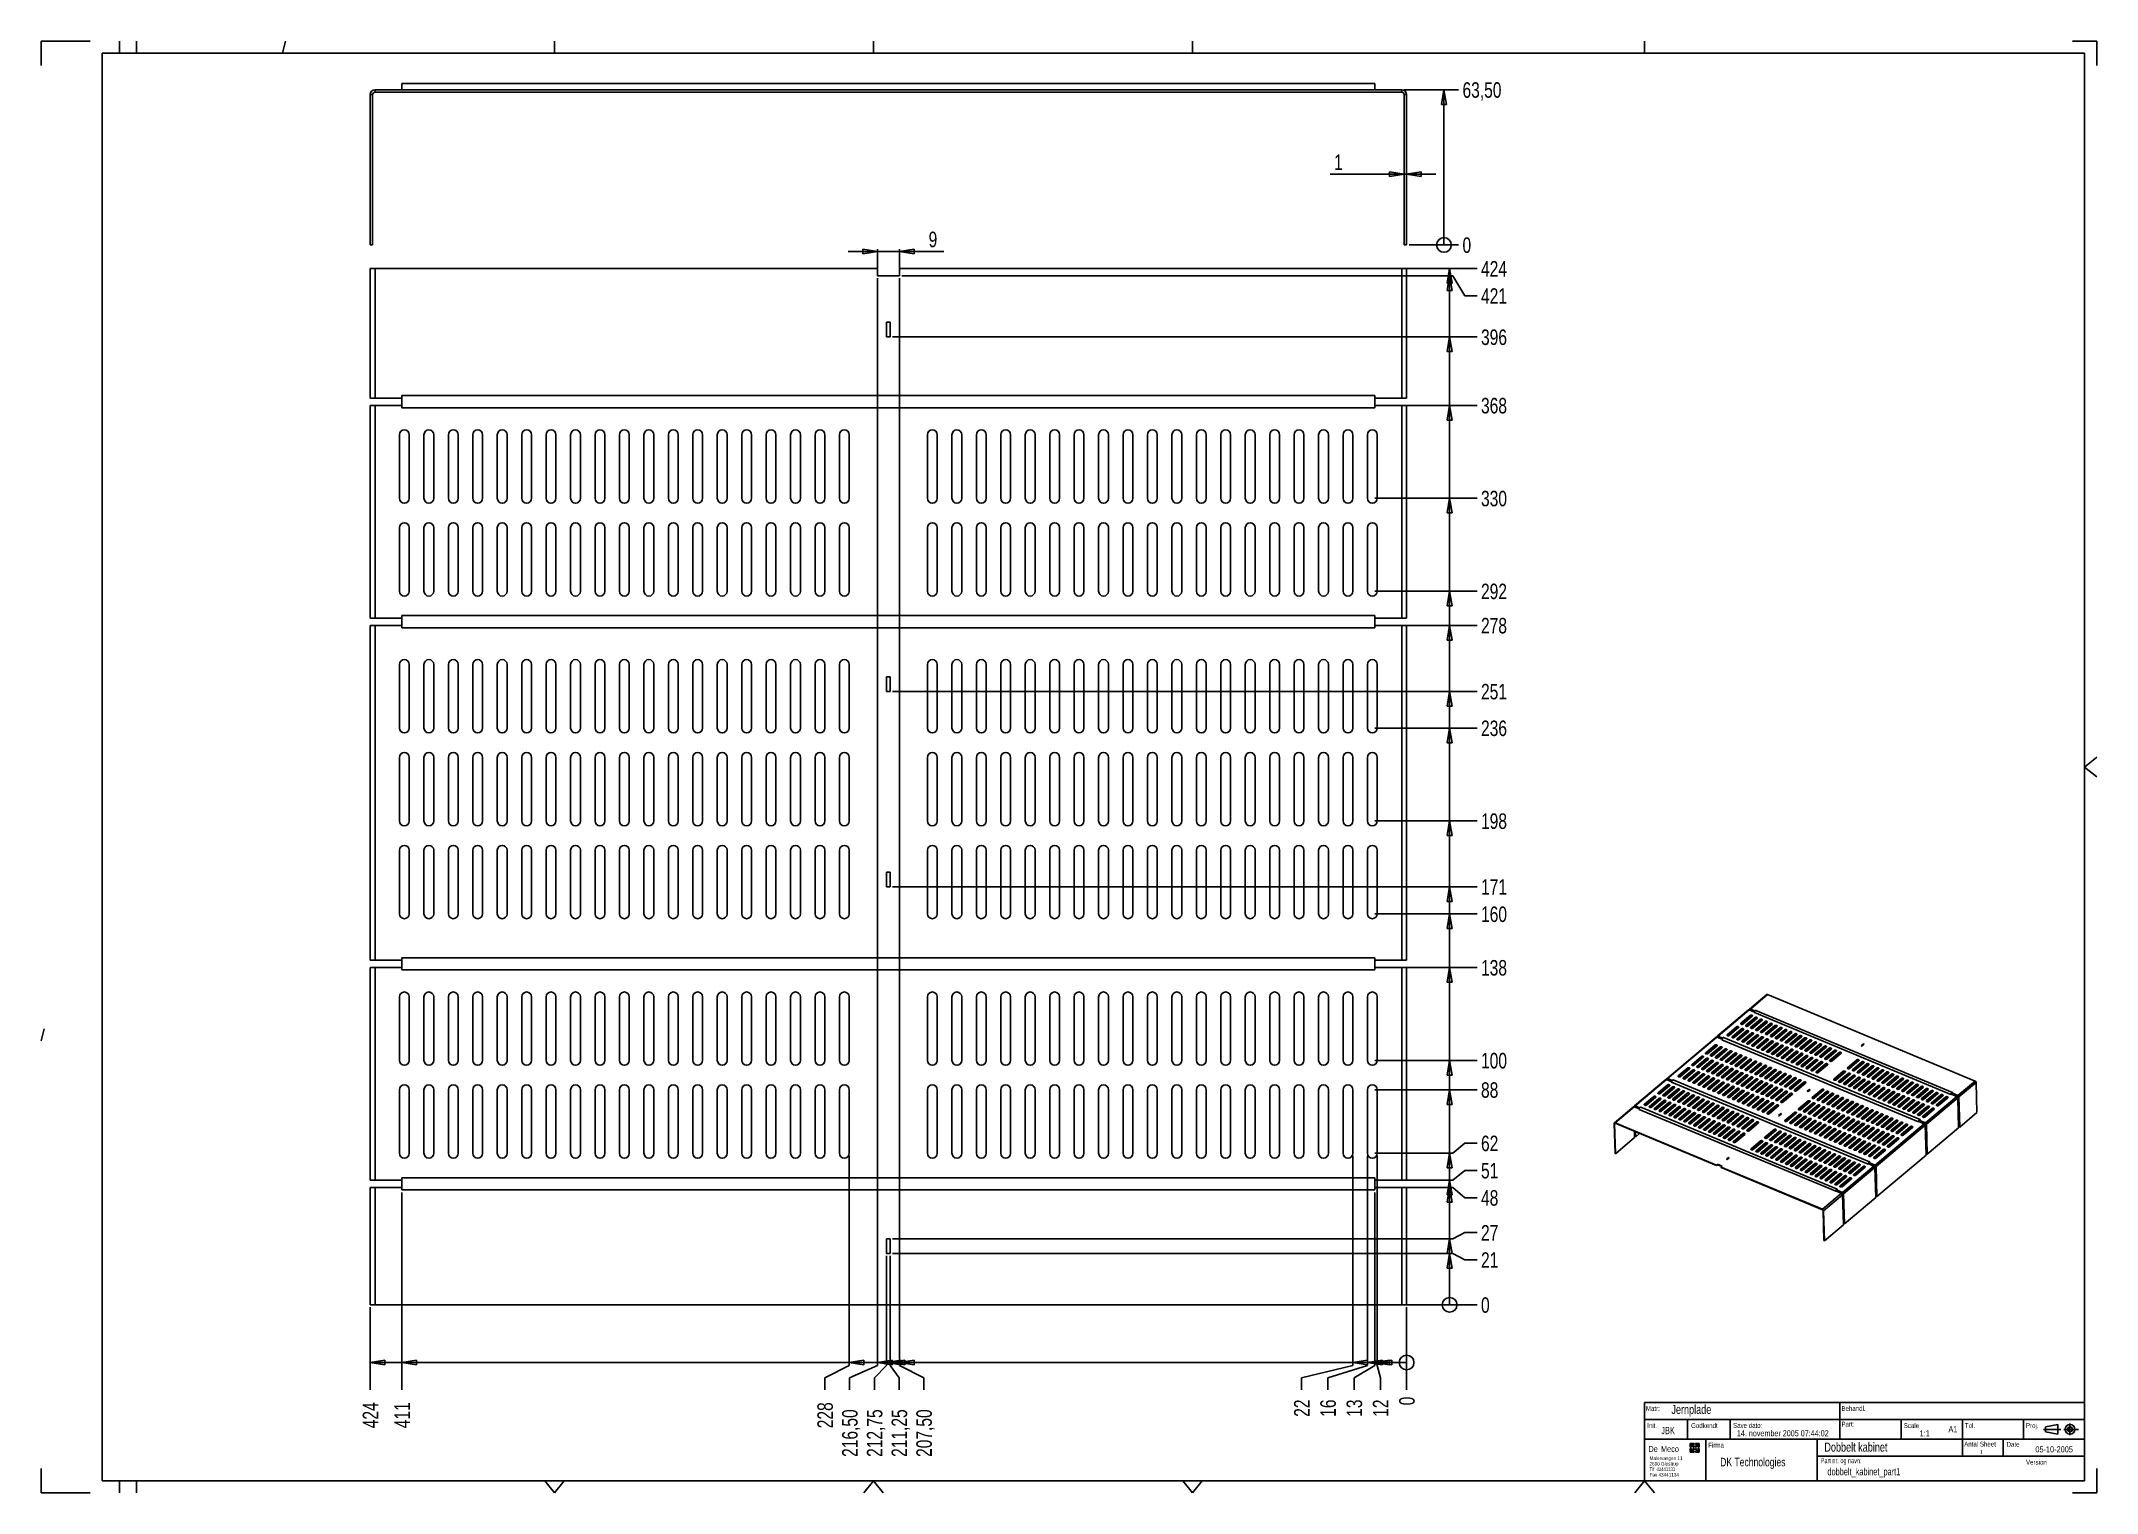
# Model space of a CAD drawing. Extents: x 0 to 841, y 0 to 594.
import ezdxf

# ---------------------------------------------------------------- set-up
doc = ezdxf.new("R2010")
doc.units = 0
doc.layers.get('0').update_dxf_attribs({"linetype": 'CONTINUOUS'})
doc.layers.add('FORMAT', color=7, linetype='CONTINUOUS')
doc.styles.add('SLDTEXTSTYLE0', font='TXT', dxfattribs={"width": 0.75})
doc.styles.add('SLDTEXTSTYLE1', font='TXT', dxfattribs={"width": 0.681818})
doc.styles.add('SLDTEXTSTYLE2', font='TXT', dxfattribs={"width": 0.675})
doc.styles.add('SLDTEXTSTYLE3', font='TXT', dxfattribs={"width": 0.703125})
doc.dimstyles.new('SLDDIMSTYLE0', dxfattribs={"dimtxt": 6.35, "dimasz": 1.998133, "dimexe": 0, "dimexo": 0.0625, "dimgap": 1.5875, "dimtad": 0, "dimtih": 1, "dimtoh": 1, "dimdec": 0, "dimtxsty": 'SLDTEXTSTYLE0', "dimblk1": 'ORIGIN', "dimblk2": 'ORIGIN', "dimsah": 1, "dimcen": 0.09, "dimazin": 3, "dimtfac": 1, "dimtofl": 0, "dimtmove": 0, "dimatfit": 3, "dimtolj": 1, "dimtzin": 12})
doc.dimstyles.new('SLDDIMSTYLE1', dxfattribs={"dimtxt": 6.35, "dimasz": 5.9944, "dimexe": 0, "dimexo": 0.0625, "dimgap": 1.5875, "dimtad": 0, "dimtih": 1, "dimtoh": 1, "dimzin": 12, "dimtxsty": 'SLDTEXTSTYLE0', "dimblk1": 'CLOSED', "dimblk2": 'CLOSED', "dimsah": 1, "dimcen": 0.09, "dimazin": 3, "dimtfac": 1, "dimtofl": 0, "dimtmove": 0, "dimatfit": 3, "dimtolj": 1, "dimtzin": 12})
doc.dimstyles.new('SLDDIMSTYLE2', dxfattribs={"dimtxt": 6.35, "dimasz": 5.9944, "dimexe": 0, "dimexo": 0.0625, "dimgap": 1.5875, "dimtad": 1, "dimtih": 1, "dimtoh": 1, "dimzin": 12, "dimtxsty": 'SLDTEXTSTYLE0', "dimblk1": 'CLOSED', "dimblk2": 'CLOSED', "dimsah": 1, "dimcen": 0.09, "dimazin": 3, "dimtfac": 1, "dimtofl": 0, "dimtmove": 0, "dimatfit": 3, "dimtolj": 1, "dimtzin": 12})

msp = doc.modelspace()

# ---------------------------------------------------------------- texts
at = {"color": 7, "linetype": 'CONTINUOUS', "attachment_point": 1}
for s, insert, char_height, style in [('Matr:', (656.5, 35.555), 2, 'SLDTEXTSTYLE0'), ('Jernplade', (666.94, 36.001), 3.7042, 'SLDTEXTSTYLE0'), ('Behandl.', (736.5, 35.555), 2, 'SLDTEXTSTYLE0'), ('Init.', (657, 28.555), 2, 'SLDTEXTSTYLE0'), ('JBK', (662.823, 27.02), 3, 'SLDTEXTSTYLE0'), ('Godkendt', (675, 28.555), 2, 'SLDTEXTSTYLE0'), ('Save dato:', (692.16, 28.601), 2, 'SLDTEXTSTYLE0'), ('14. november 2005 07:44:02', (693.721, 25.652), 2.5, 'SLDTEXTSTYLE3'), ('Part:', (736.497, 29.132), 2, 'SLDTEXTSTYLE0'), ('Scale', (762, 28.555), 2, 'SLDTEXTSTYLE0'), ('1:1', (768.479, 25.608), 2.5, 'SLDTEXTSTYLE0'), ('A1', (780.275, 27.313), 2.5, 'SLDTEXTSTYLE0'), ('Tol.', (787, 28.555), 2, 'SLDTEXTSTYLE0'), ('Proj.', (812, 28.555), 2, 'SLDTEXTSTYLE0'), ('De', (657.542, 19.229), 2.5, 'SLDTEXTSTYLE0'), ('Meco', (662.68, 19.229), 2.5, 'SLDTEXTSTYLE0'), ('Firma', (682, 20.555), 2, 'SLDTEXTSTYLE0'), ('Dobbelt kabinet', (729.512, 20.587), 3.70417, 'SLDTEXTSTYLE0'), ('Antal Sheet', (786.721, 20.974), 2, 'SLDTEXTSTYLE0'), ('1', (793.182, 17.563), 1.5, 'SLDTEXTSTYLE0'), ('Date', (804.06, 20.871), 2, 'SLDTEXTSTYLE0'), ('05-10-2005', (815.846, 19.068), 2.5, 'SLDTEXTSTYLE0'), ('Tlf  43441133', (658, 10.416), 1.5, 'SLDTEXTSTYLE1'), ('2600 Glostrup', (658, 12.666), 1.5, 'SLDTEXTSTYLE0'), ('Malervangen 11', (658, 14.916), 1.5, 'SLDTEXTSTYLE0'), ('DK Technologies', (686.885, 14.368), 3.5, 'SLDTEXTSTYLE0'), ('Part nr. og navn:', (728.041, 14.155), 2, 'SLDTEXTSTYLE2'), ('dobbelt_kabinet_part1', (730.778, 10.201), 3, 'SLDTEXTSTYLE0'), ('Version', (812, 13.555), 2, 'SLDTEXTSTYLE0'), ('Fax 43441134', (658, 8.166), 1.5, 'SLDTEXTSTYLE0')]:
    msp.add_mtext(s, dxfattribs=dict(at, insert=insert, char_height=char_height, style=style))

# ---------------------------------------------------------------- blocks, each defined once
blk = doc.blocks.new('_ORIGIN')
at = {"color": 0, "linetype": 'BYBLOCK'}
blk.add_line((0, 0), (-1, 0), dxfattribs=at)
blk.add_circle((0, 0), 0.5, dxfattribs=at)
blk = doc.blocks.new('*D1')
at = {"layer": 'FORMAT'}
blk.add_line((559.61, 510.61), (579.9, 510.61), dxfattribs=at)
at = {"layer": 'FORMAT', "xscale": 5.9944, "yscale": 5.9944}
blk.add_blockref('_ORIGIN', (573.9, 510.61, 0.1), dxfattribs=at)
at = {"layer": 'FORMAT', "insert": (581.48, 513.68), "char_height": 6.35, "attachment_point": 1, "style": 'SLDTEXTSTYLE0'}
blk.add_mtext('0', dxfattribs=at)
blk = doc.blocks.new('_CLOSED')
at = {"color": 0, "linetype": 'BYBLOCK'}
for p, q in [((-1, 0.166667), (0, 0)), ((-1, 0.166667), (-1, -0.166667)), ((0, 0), (-1, -0.166667)), ((0, 0), (-1, 0))]:
    blk.add_line(p, q, dxfattribs=at)
blk = doc.blocks.new('*D3')
at = {"layer": 'FORMAT'}
for p, q in [((557.61, 574.11), (579.9, 574.11)), ((573.9, 510.61), (573.9, 574.11))]:
    blk.add_line(p, q, dxfattribs=at)
at = {"layer": 'FORMAT', "xscale": 5.9944, "yscale": 5.9944, "rotation": 90.0000000000004}
blk.add_blockref('_CLOSED', (573.9, 574.11, 0.1), dxfattribs=at)
at = {"layer": 'FORMAT', "insert": (581.48, 577.18), "char_height": 6.35, "attachment_point": 1, "style": 'SLDTEXTSTYLE0'}
blk.add_mtext('63,50', dxfattribs=at)
blk = doc.blocks.new('*D5')
at = {"layer": 'FORMAT'}
for p, q in [((557.62, 539.54), (527.4, 539.54)), ((558.62, 539.54), (557.62, 539.54)), ((558.62, 539.54), (570.61, 539.54))]:
    blk.add_line(p, q, dxfattribs=at)
at = {"layer": 'FORMAT', "xscale": 5.9944, "yscale": 5.9944}
for p, rotation in [((557.62, 539.54, -211.9), 360.0000000000004), ((558.62, 539.54, -211.9), 180.0000000000004)]:
    blk.add_blockref('_CLOSED', p, dxfattribs=dict(at, rotation=rotation))
at = {"layer": 'FORMAT', "insert": (528.99, 547.65), "char_height": 6.35, "attachment_point": 1, "style": 'SLDTEXTSTYLE0'}
blk.add_mtext('1', dxfattribs=at)
blk = doc.blocks.new('*D6')
at = {"layer": 'FORMAT'}
for p, q in [((558.62, 52.1), (558.62, 75.95)), ((558.62, 47.1), (558.62, 52.1)), ((558.62, 47.1), (558.62, 42.1))]:
    blk.add_line(p, q, dxfattribs=at)
at = {"layer": 'FORMAT', "xscale": 5.9944, "yscale": 5.9944}
blk.add_blockref('_ORIGIN', (558.62, 53.35, 0.1), dxfattribs=at)
at = {"layer": 'FORMAT', "insert": (555.55, 35.82), "char_height": 6.35, "attachment_point": 1, "rotation": 90, "style": 'SLDTEXTSTYLE0'}
blk.add_mtext('0', dxfattribs=at)
blk = doc.blocks.new('*D7')
at = {"layer": 'FORMAT'}
for p, q in [((545.62, 52.1), (545.62, 122.95)), ((537.13, 47.1), (545.62, 52.1)), ((546.62, 53.35), (545.62, 53.35)), ((537.13, 47.1), (537.13, 42.1))]:
    blk.add_line(p, q, dxfattribs=at)
at = {"layer": 'FORMAT', "xscale": 5.9944, "yscale": 5.9944, "rotation": 180.0000000000004}
blk.add_blockref('_CLOSED', (545.62, 53.35, 0.1), dxfattribs=at)
at = {"layer": 'FORMAT', "insert": (534.05, 31.13), "char_height": 6.35, "attachment_point": 1, "rotation": 90, "style": 'SLDTEXTSTYLE0'}
blk.add_mtext('13', dxfattribs=at)
blk = doc.blocks.new('*D8')
at = {"layer": 'FORMAT'}
for p, q in [((147.62, 122.95), (147.62, 42.1)), ((330.62, 53.35), (147.62, 53.35))]:
    blk.add_line(p, q, dxfattribs=at)
at = {"layer": 'FORMAT', "xscale": 5.9944, "yscale": 5.9944, "rotation": 180.0000000000004}
blk.add_blockref('_CLOSED', (147.62, 53.35, 0.1), dxfattribs=at)
at = {"layer": 'FORMAT', "insert": (144.55, 26.44), "char_height": 6.35, "attachment_point": 1, "rotation": 90, "style": 'SLDTEXTSTYLE0'}
blk.add_mtext('411', dxfattribs=at)
blk = doc.blocks.new('*D9')
at = {"layer": 'FORMAT'}
for p, q in [((134.62, 75.95), (134.62, 42.1)), ((147.62, 53.35), (134.62, 53.35))]:
    blk.add_line(p, q, dxfattribs=at)
at = {"layer": 'FORMAT', "xscale": 5.9944, "yscale": 5.9944, "rotation": 180.0000000000004}
blk.add_blockref('_CLOSED', (134.62, 53.35, 0.1), dxfattribs=at)
at = {"layer": 'FORMAT', "insert": (131.55, 26.44), "char_height": 6.35, "attachment_point": 1, "rotation": 90, "style": 'SLDTEXTSTYLE0'}
blk.add_mtext('424', dxfattribs=at)
blk = doc.blocks.new('*D10')
at = {"layer": 'FORMAT'}
for p, q in [((546.62, 52.1), (546.62, 137.95)), ((558.62, 53.35), (546.62, 53.35)), ((547.87, 47.1), (546.62, 52.1)), ((547.87, 47.1), (547.87, 42.1))]:
    blk.add_line(p, q, dxfattribs=at)
at = {"layer": 'FORMAT', "xscale": 5.9944, "yscale": 5.9944, "rotation": 180.0000000000004}
blk.add_blockref('_CLOSED', (546.62, 53.35, 0.1), dxfattribs=at)
at = {"layer": 'FORMAT', "insert": (544.8, 31.13), "char_height": 6.35, "attachment_point": 1, "rotation": 90, "style": 'SLDTEXTSTYLE0'}
blk.add_mtext('12', dxfattribs=at)
blk = doc.blocks.new('*D11')
at = {"layer": 'FORMAT'}
for p, q in [((536.62, 52.1), (536.62, 137.95)), ((515.63, 47.1), (536.62, 52.1)), ((542.62, 53.35), (536.62, 53.35)), ((515.63, 47.1), (515.63, 42.1))]:
    blk.add_line(p, q, dxfattribs=at)
at = {"layer": 'FORMAT', "xscale": 5.9944, "yscale": 5.9944, "rotation": 180.0000000000004}
blk.add_blockref('_CLOSED', (536.62, 53.35, 0.1), dxfattribs=at)
at = {"layer": 'FORMAT', "insert": (512.56, 31.13), "char_height": 6.35, "attachment_point": 1, "rotation": 90, "style": 'SLDTEXTSTYLE0'}
blk.add_mtext('22', dxfattribs=at)
blk = doc.blocks.new('*D12')
at = {"layer": 'FORMAT'}
for p, q in [((330.62, 52.1), (330.62, 137.95)), ((320.63, 47.1), (330.62, 52.1)), ((342.12, 53.35), (330.62, 53.35)), ((320.63, 47.1), (320.63, 42.1))]:
    blk.add_line(p, q, dxfattribs=at)
at = {"layer": 'FORMAT', "xscale": 5.9944, "yscale": 5.9944, "rotation": 180.0000000000004}
blk.add_blockref('_CLOSED', (330.62, 53.35, 0.1), dxfattribs=at)
at = {"layer": 'FORMAT', "insert": (317.55, 26.44), "char_height": 6.35, "attachment_point": 1, "rotation": 90, "style": 'SLDTEXTSTYLE0'}
blk.add_mtext('228', dxfattribs=at)
blk = doc.blocks.new('*D13')
at = {"layer": 'FORMAT'}
for p, q in [((542.62, 52.1), (542.62, 137.95)), ((526.38, 47.1), (542.62, 52.1)), ((545.62, 53.35), (542.62, 53.35)), ((526.38, 47.1), (526.38, 42.1))]:
    blk.add_line(p, q, dxfattribs=at)
at = {"layer": 'FORMAT', "xscale": 5.9944, "yscale": 5.9944, "rotation": 180.0000000000004}
blk.add_blockref('_CLOSED', (542.62, 53.35, 0.1), dxfattribs=at)
at = {"layer": 'FORMAT', "insert": (523.31, 31.13), "char_height": 6.35, "attachment_point": 1, "rotation": 90, "style": 'SLDTEXTSTYLE0'}
blk.add_mtext('16', dxfattribs=at)
blk = doc.blocks.new('*D14')
at = {"layer": 'FORMAT'}
for p, q in [((347.37, 52.1), (347.37, 96.95)), ((351.12, 53.35), (347.37, 53.35)), ((350.99, 47.1), (347.37, 52.1)), ((350.99, 47.1), (350.99, 42.1))]:
    blk.add_line(p, q, dxfattribs=at)
at = {"layer": 'FORMAT', "xscale": 5.9944, "yscale": 5.9944, "rotation": 180.0000000000004}
blk.add_blockref('_CLOSED', (347.37, 53.35, 0.1), dxfattribs=at)
at = {"layer": 'FORMAT', "insert": (347.92, 14.71), "char_height": 6.35, "attachment_point": 1, "rotation": 90, "style": 'SLDTEXTSTYLE0'}
blk.add_mtext('211,25', dxfattribs=at)
blk = doc.blocks.new('*D15')
at = {"layer": 'FORMAT'}
for p, q in [((345.87, 52.1), (345.87, 96.95)), ((340.87, 47.1), (345.87, 52.1)), ((347.37, 53.35), (345.87, 53.35)), ((340.87, 47.1), (340.87, 42.1))]:
    blk.add_line(p, q, dxfattribs=at)
at = {"layer": 'FORMAT', "xscale": 5.9944, "yscale": 5.9944, "rotation": 180.0000000000004}
blk.add_blockref('_CLOSED', (345.87, 53.35, 0.1), dxfattribs=at)
at = {"layer": 'FORMAT', "insert": (337.8, 14.71), "char_height": 6.35, "attachment_point": 1, "rotation": 90, "style": 'SLDTEXTSTYLE0'}
blk.add_mtext('212,75', dxfattribs=at)
blk = doc.blocks.new('*D16')
at = {"layer": 'FORMAT'}
for p, q in [((351.12, 52.1), (351.12, 496.95)), ((536.62, 53.35), (351.12, 53.35)), ((361.11, 47.1), (351.12, 52.1)), ((361.11, 47.1), (361.11, 42.1))]:
    blk.add_line(p, q, dxfattribs=at)
at = {"layer": 'FORMAT', "xscale": 5.9944, "yscale": 5.9944, "rotation": 180.0000000000004}
blk.add_blockref('_CLOSED', (351.12, 53.35, 0.1), dxfattribs=at)
at = {"layer": 'FORMAT', "insert": (358.04, 14.71), "char_height": 6.35, "attachment_point": 1, "rotation": 90, "style": 'SLDTEXTSTYLE0'}
blk.add_mtext('207,50', dxfattribs=at)
blk = doc.blocks.new('*D17')
at = {"layer": 'FORMAT'}
for p, q in [((342.12, 52.1), (342.12, 496.95)), ((330.75, 47.1), (342.12, 52.1)), ((345.87, 53.35), (342.12, 53.35)), ((330.75, 47.1), (330.75, 42.1))]:
    blk.add_line(p, q, dxfattribs=at)
at = {"layer": 'FORMAT', "xscale": 5.9944, "yscale": 5.9944, "rotation": 180.0000000000004}
blk.add_blockref('_CLOSED', (342.12, 53.35, 0.1), dxfattribs=at)
at = {"layer": 'FORMAT', "insert": (327.67, 14.71), "char_height": 6.35, "attachment_point": 1, "rotation": 90, "style": 'SLDTEXTSTYLE0'}
blk.add_mtext('216,50', dxfattribs=at)
blk = doc.blocks.new('*D18')
at = {"layer": 'FORMAT'}
blk.add_line((557.61, 76.94), (587.46, 76.94), dxfattribs=at)
at = {"layer": 'FORMAT', "xscale": 5.9944, "yscale": 5.9944}
blk.add_blockref('_ORIGIN', (576.21, 76.94, 0.1), dxfattribs=at)
at = {"layer": 'FORMAT', "insert": (589.05, 80.02), "char_height": 6.35, "attachment_point": 1, "style": 'SLDTEXTSTYLE0'}
blk.add_mtext('0', dxfattribs=at)
blk = doc.blocks.new('*D19')
at = {"layer": 'FORMAT'}
for p, q in [((577.46, 124.94), (557.61, 124.94)), ((576.21, 103.94), (576.21, 124.94)), ((582.46, 120.79), (577.46, 124.94)), ((582.46, 120.79), (587.46, 120.79))]:
    blk.add_line(p, q, dxfattribs=at)
at = {"layer": 'FORMAT', "xscale": 5.9944, "yscale": 5.9944, "rotation": 90.0000000000004}
blk.add_blockref('_CLOSED', (576.21, 124.94, 0.1), dxfattribs=at)
at = {"layer": 'FORMAT', "insert": (589.05, 123.87), "char_height": 6.35, "attachment_point": 1, "style": 'SLDTEXTSTYLE0'}
blk.add_mtext('48', dxfattribs=at)
blk = doc.blocks.new('*D20')
at = {"layer": 'FORMAT'}
for p, q in [((577.46, 127.94), (557.61, 127.94)), ((576.21, 124.94), (576.21, 127.94)), ((582.46, 131.94), (577.46, 127.94)), ((582.46, 131.94), (587.46, 131.94))]:
    blk.add_line(p, q, dxfattribs=at)
at = {"layer": 'FORMAT', "xscale": 5.9944, "yscale": 5.9944, "rotation": 90.0000000000004}
blk.add_blockref('_CLOSED', (576.21, 127.94, 0.1), dxfattribs=at)
at = {"layer": 'FORMAT', "insert": (589.05, 135.02), "char_height": 6.35, "attachment_point": 1, "style": 'SLDTEXTSTYLE0'}
blk.add_mtext('51', dxfattribs=at)
blk = doc.blocks.new('*D21')
at = {"layer": 'FORMAT'}
for p, q in [((557.61, 214.94), (587.46, 214.94)), ((576.21, 176.94), (576.21, 214.94))]:
    blk.add_line(p, q, dxfattribs=at)
at = {"layer": 'FORMAT', "xscale": 5.9944, "yscale": 5.9944, "rotation": 90.0000000000004}
blk.add_blockref('_CLOSED', (576.21, 214.94, 0.1), dxfattribs=at)
at = {"layer": 'FORMAT', "insert": (589.05, 218.02), "char_height": 6.35, "attachment_point": 1, "style": 'SLDTEXTSTYLE0'}
blk.add_mtext('138', dxfattribs=at)
blk = doc.blocks.new('*D22')
at = {"layer": 'FORMAT'}
for p, q in [((557.61, 354.94), (587.46, 354.94)), ((576.21, 327.94), (576.21, 354.94))]:
    blk.add_line(p, q, dxfattribs=at)
at = {"layer": 'FORMAT', "xscale": 5.9944, "yscale": 5.9944, "rotation": 90.0000000000004}
blk.add_blockref('_CLOSED', (576.21, 354.94, 0.1), dxfattribs=at)
at = {"layer": 'FORMAT', "insert": (589.05, 358.02), "char_height": 6.35, "attachment_point": 1, "style": 'SLDTEXTSTYLE0'}
blk.add_mtext('278', dxfattribs=at)
blk = doc.blocks.new('*D23')
at = {"layer": 'FORMAT'}
for p, q in [((557.61, 444.94), (587.46, 444.94)), ((576.21, 406.94), (576.21, 444.94))]:
    blk.add_line(p, q, dxfattribs=at)
at = {"layer": 'FORMAT', "xscale": 5.9944, "yscale": 5.9944, "rotation": 90.0000000000004}
blk.add_blockref('_CLOSED', (576.21, 444.94, 0.1), dxfattribs=at)
at = {"layer": 'FORMAT', "insert": (589.05, 448.02), "char_height": 6.35, "attachment_point": 1, "style": 'SLDTEXTSTYLE0'}
blk.add_mtext('368', dxfattribs=at)
blk = doc.blocks.new('*D24')
at = {"layer": 'FORMAT'}
for p, q in [((557.61, 500.94), (587.46, 500.94)), ((576.21, 497.94), (576.21, 500.94))]:
    blk.add_line(p, q, dxfattribs=at)
at = {"layer": 'FORMAT', "xscale": 5.9944, "yscale": 5.9944, "rotation": 90.0000000000004}
blk.add_blockref('_CLOSED', (576.21, 500.94, 0.1), dxfattribs=at)
at = {"layer": 'FORMAT', "insert": (589.05, 504.02), "char_height": 6.35, "attachment_point": 1, "style": 'SLDTEXTSTYLE0'}
blk.add_mtext('424', dxfattribs=at)
blk = doc.blocks.new('*D25')
at = {"layer": 'FORMAT'}
for p, q in [((577.46, 497.94), (352.11, 497.94)), ((576.21, 472.94), (576.21, 497.94)), ((582.46, 489.79), (577.46, 497.94)), ((582.46, 489.79), (587.46, 489.79))]:
    blk.add_line(p, q, dxfattribs=at)
at = {"layer": 'FORMAT', "xscale": 5.9944, "yscale": 5.9944, "rotation": 90.0000000000004}
blk.add_blockref('_CLOSED', (576.21, 497.94, 0.1), dxfattribs=at)
at = {"layer": 'FORMAT', "insert": (589.05, 492.87), "char_height": 6.35, "attachment_point": 1, "style": 'SLDTEXTSTYLE0'}
blk.add_mtext('421', dxfattribs=at)
blk = doc.blocks.new('*D26')
at = {"layer": 'FORMAT'}
for p, q in [((348.36, 472.94), (587.46, 472.94)), ((576.21, 444.94), (576.21, 472.94))]:
    blk.add_line(p, q, dxfattribs=at)
at = {"layer": 'FORMAT', "xscale": 5.9944, "yscale": 5.9944, "rotation": 90.0000000000004}
blk.add_blockref('_CLOSED', (576.21, 472.94, 0.1), dxfattribs=at)
at = {"layer": 'FORMAT', "insert": (589.05, 476.02), "char_height": 6.35, "attachment_point": 1, "style": 'SLDTEXTSTYLE0'}
blk.add_mtext('396', dxfattribs=at)
blk = doc.blocks.new('*D27')
at = {"layer": 'FORMAT'}
for p, q in [((348.36, 327.94), (587.46, 327.94)), ((576.21, 312.94), (576.21, 327.94))]:
    blk.add_line(p, q, dxfattribs=at)
at = {"layer": 'FORMAT', "xscale": 5.9944, "yscale": 5.9944, "rotation": 90.0000000000004}
blk.add_blockref('_CLOSED', (576.21, 327.94, 0.1), dxfattribs=at)
at = {"layer": 'FORMAT', "insert": (589.05, 331.02), "char_height": 6.35, "attachment_point": 1, "style": 'SLDTEXTSTYLE0'}
blk.add_mtext('251', dxfattribs=at)
blk = doc.blocks.new('*D28')
at = {"layer": 'FORMAT'}
for p, q in [((577.46, 247.94), (348.36, 247.94)), ((576.21, 236.94), (576.21, 247.94)), ((582.46, 248.02), (577.46, 247.94)), ((582.46, 248.02), (587.46, 248.02))]:
    blk.add_line(p, q, dxfattribs=at)
at = {"layer": 'FORMAT', "xscale": 5.9944, "yscale": 5.9944, "rotation": 90.0000000000004}
blk.add_blockref('_CLOSED', (576.21, 247.94, 0.1), dxfattribs=at)
at = {"layer": 'FORMAT', "insert": (589.05, 251.09), "char_height": 6.35, "attachment_point": 1, "style": 'SLDTEXTSTYLE0'}
blk.add_mtext('171', dxfattribs=at)
blk = doc.blocks.new('*D29')
at = {"layer": 'FORMAT'}
for p, q in [((582.46, 143.09), (577.46, 138.94)), ((582.46, 143.09), (587.46, 143.09)), ((577.46, 138.94), (545.61, 138.94)), ((576.21, 127.94), (576.21, 138.94))]:
    blk.add_line(p, q, dxfattribs=at)
at = {"layer": 'FORMAT', "xscale": 5.9944, "yscale": 5.9944, "rotation": 90.0000000000004}
blk.add_blockref('_CLOSED', (576.21, 138.94, 0.1), dxfattribs=at)
at = {"layer": 'FORMAT', "insert": (589.05, 146.17), "char_height": 6.35, "attachment_point": 1, "style": 'SLDTEXTSTYLE0'}
blk.add_mtext('62', dxfattribs=at)
blk = doc.blocks.new('*D30')
at = {"layer": 'FORMAT'}
for p, q in [((545.61, 164.94), (587.46, 164.94)), ((576.21, 138.94), (576.21, 164.94))]:
    blk.add_line(p, q, dxfattribs=at)
at = {"layer": 'FORMAT', "xscale": 5.9944, "yscale": 5.9944, "rotation": 90.0000000000004}
blk.add_blockref('_CLOSED', (576.21, 164.94, 0.1), dxfattribs=at)
at = {"layer": 'FORMAT', "insert": (589.05, 168.02), "char_height": 6.35, "attachment_point": 1, "style": 'SLDTEXTSTYLE0'}
blk.add_mtext('88', dxfattribs=at)
blk = doc.blocks.new('*D31')
at = {"layer": 'FORMAT'}
for p, q in [((545.61, 176.94), (587.46, 176.94)), ((576.21, 164.94), (576.21, 176.94))]:
    blk.add_line(p, q, dxfattribs=at)
at = {"layer": 'FORMAT', "xscale": 5.9944, "yscale": 5.9944, "rotation": 90.0000000000004}
blk.add_blockref('_CLOSED', (576.21, 176.94, 0.1), dxfattribs=at)
at = {"layer": 'FORMAT', "insert": (589.05, 180.02), "char_height": 6.35, "attachment_point": 1, "style": 'SLDTEXTSTYLE0'}
blk.add_mtext('100', dxfattribs=at)
blk = doc.blocks.new('*D32')
at = {"layer": 'FORMAT'}
for p, q in [((577.46, 236.94), (545.61, 236.94)), ((576.21, 214.94), (576.21, 236.94)), ((582.46, 236.87), (577.46, 236.94)), ((582.46, 236.87), (587.46, 236.87))]:
    blk.add_line(p, q, dxfattribs=at)
at = {"layer": 'FORMAT', "xscale": 5.9944, "yscale": 5.9944, "rotation": 90.0000000000004}
blk.add_blockref('_CLOSED', (576.21, 236.94, 0.1), dxfattribs=at)
at = {"layer": 'FORMAT', "insert": (589.05, 239.94), "char_height": 6.35, "attachment_point": 1, "style": 'SLDTEXTSTYLE0'}
blk.add_mtext('160', dxfattribs=at)
blk = doc.blocks.new('*D33')
at = {"layer": 'FORMAT'}
for p, q in [((545.61, 274.94), (587.46, 274.94)), ((576.21, 247.94), (576.21, 274.94))]:
    blk.add_line(p, q, dxfattribs=at)
at = {"layer": 'FORMAT', "xscale": 5.9944, "yscale": 5.9944, "rotation": 90.0000000000004}
blk.add_blockref('_CLOSED', (576.21, 274.94, 0.1), dxfattribs=at)
at = {"layer": 'FORMAT', "insert": (589.05, 278.02), "char_height": 6.35, "attachment_point": 1, "style": 'SLDTEXTSTYLE0'}
blk.add_mtext('198', dxfattribs=at)
blk = doc.blocks.new('*D34')
at = {"layer": 'FORMAT'}
for p, q in [((545.61, 312.94), (587.46, 312.94)), ((576.21, 274.94), (576.21, 312.94))]:
    blk.add_line(p, q, dxfattribs=at)
at = {"layer": 'FORMAT', "xscale": 5.9944, "yscale": 5.9944, "rotation": 90.0000000000004}
blk.add_blockref('_CLOSED', (576.21, 312.94, 0.1), dxfattribs=at)
at = {"layer": 'FORMAT', "insert": (589.05, 316.02), "char_height": 6.35, "attachment_point": 1, "style": 'SLDTEXTSTYLE0'}
blk.add_mtext('236', dxfattribs=at)
blk = doc.blocks.new('*D35')
at = {"layer": 'FORMAT'}
for p, q in [((545.61, 368.94), (587.46, 368.94)), ((576.21, 354.94), (576.21, 368.94))]:
    blk.add_line(p, q, dxfattribs=at)
at = {"layer": 'FORMAT', "xscale": 5.9944, "yscale": 5.9944, "rotation": 90.0000000000004}
blk.add_blockref('_CLOSED', (576.21, 368.94, 0.1), dxfattribs=at)
at = {"layer": 'FORMAT', "insert": (589.05, 372.02), "char_height": 6.35, "attachment_point": 1, "style": 'SLDTEXTSTYLE0'}
blk.add_mtext('292', dxfattribs=at)
blk = doc.blocks.new('*D36')
at = {"layer": 'FORMAT'}
for p, q in [((545.61, 406.94), (587.46, 406.94)), ((576.21, 368.94), (576.21, 406.94))]:
    blk.add_line(p, q, dxfattribs=at)
at = {"layer": 'FORMAT', "xscale": 5.9944, "yscale": 5.9944, "rotation": 90.0000000000004}
blk.add_blockref('_CLOSED', (576.21, 406.94, 0.1), dxfattribs=at)
at = {"layer": 'FORMAT', "insert": (589.05, 410.02), "char_height": 6.35, "attachment_point": 1, "style": 'SLDTEXTSTYLE0'}
blk.add_mtext('330', dxfattribs=at)
blk = doc.blocks.new('*D37')
at = {"layer": 'FORMAT'}
for p, q in [((577.46, 97.94), (348.36, 97.94)), ((576.21, 76.94), (576.21, 97.94)), ((582.46, 95.37), (577.46, 97.94)), ((582.46, 95.37), (587.46, 95.37))]:
    blk.add_line(p, q, dxfattribs=at)
at = {"layer": 'FORMAT', "xscale": 5.9944, "yscale": 5.9944, "rotation": 90.0000000000004}
blk.add_blockref('_CLOSED', (576.21, 97.94, 0.1), dxfattribs=at)
at = {"layer": 'FORMAT', "insert": (589.05, 98.44), "char_height": 6.35, "attachment_point": 1, "style": 'SLDTEXTSTYLE0'}
blk.add_mtext('21', dxfattribs=at)
blk = doc.blocks.new('*D38')
at = {"layer": 'FORMAT'}
for p, q in [((577.46, 103.94), (348.36, 103.94)), ((576.21, 97.94), (576.21, 103.94)), ((582.46, 106.52), (577.46, 103.94)), ((582.46, 106.52), (587.46, 106.52))]:
    blk.add_line(p, q, dxfattribs=at)
at = {"layer": 'FORMAT', "xscale": 5.9944, "yscale": 5.9944, "rotation": 90.0000000000004}
blk.add_blockref('_CLOSED', (576.21, 103.94, 0.1), dxfattribs=at)
at = {"layer": 'FORMAT', "insert": (589.05, 109.59), "char_height": 6.35, "attachment_point": 1, "style": 'SLDTEXTSTYLE0'}
blk.add_mtext('27', dxfattribs=at)
blk = doc.blocks.new('*D39')
at = {"layer": 'FORMAT'}
for p, q in [((342.12, 507.92), (330.13, 507.92)), ((342.12, 498.93), (342.12, 508.91)), ((342.12, 507.92), (351.12, 507.92)), ((351.12, 498.93), (351.12, 508.91)), ((351.12, 507.92), (369.34, 507.92))]:
    blk.add_line(p, q, dxfattribs=at)
at = {"layer": 'FORMAT', "xscale": 5.9944, "yscale": 5.9944}
blk.add_blockref('_CLOSED', (342.12, 507.92, -32.9), dxfattribs=at)
at = {"layer": 'FORMAT', "xscale": 5.9944, "yscale": 5.9944, "rotation": 180.0000000000004}
blk.add_blockref('_CLOSED', (351.12, 507.92, -32.9), dxfattribs=at)
at = {"layer": 'FORMAT', "insert": (363.07, 516.03), "char_height": 6.35, "attachment_point": 1, "style": 'SLDTEXTSTYLE0'}
blk.add_mtext('9', dxfattribs=at)

# ---------------------------------------------------------------- dimensions: what is measured, and where the dimension line sits
at = {"layer": 'FORMAT'}
for feature_location, offset, dtype, origin, dimstyle, override, picture, middle in [((556.617, 574.106, 0.1), (23.279, 0), 0, (558.617, 510.606, 0.1), 'SLDDIMSTYLE1', {"dimtxt": 6.35, "dimasz": 5.9944, "dimexe": 0.9906, "dimexo": 0.9906, "dimgap": 1.524, "dimtad": 0, "dimtih": 1, "dimtoh": 1, "dimzin": 12, "dimtzin": 12}, '*D3', (588.616, 574.106, 0.4)), ((558.617173344, 510.605729316, 0.1), (21.278778307, 0), 0, (558.617173344, 510.605729316, 0.1), 'SLDDIMSTYLE0', {"dimtxt": 6.35, "dimasz": 5.9944, "dimexe": 0.9906, "dimexo": 0.9906, "dimgap": 1.524, "dimtad": 0, "dimtih": 1, "dimtoh": 1, "dimzin": 8, "dimtzin": 12}, '*D1', (582.662964151, 510.605729316, 0.4)), ((342.117, 497.944, 0.1), (-11.371, -455.843), 1, (558.617, 76.944, 0.1), 'SLDDIMSTYLE1', {"dimtxt": 6.35, "dimasz": 5.9944, "dimexe": 0.9906, "dimexo": 0.9906, "dimgap": 1.524, "dimtad": 0, "dimtih": 1, "dimtoh": 1, "dimzin": 12, "dimtzin": 12}, '*D17', (330.746, 31.792, 0.4)), ((351.117, 497.944, 0.1), (9.992, -455.843), 1, (558.617, 76.944, 0.1), 'SLDDIMSTYLE1', {"dimtxt": 6.35, "dimasz": 5.9944, "dimexe": 0.9906, "dimexo": 0.9906, "dimgap": 1.524, "dimtad": 0, "dimtih": 1, "dimtoh": 1, "dimzin": 12, "dimtzin": 12}, '*D16', (361.109, 31.394, 0.4)), ((351.117, 497.944, 0.1), (236.34, -8.15), 0, (556.617, 76.944, 0.1), 'SLDDIMSTYLE1', {"dimtxt": 6.35, "dimasz": 5.9944, "dimexe": 0.9906, "dimexo": 0.9906, "dimgap": 1.524, "dimtad": 0, "dimtih": 1, "dimtoh": 1, "dimzin": 12, "dimtzin": 12}, '*D25', (594.592, 489.794, 0.4)), ((556.617, 500.944, 0.1), (30.84, 0), 0, (556.617, 76.944, 0.1), 'SLDDIMSTYLE1', {"dimtxt": 6.35, "dimasz": 5.9944, "dimexe": 0.9906, "dimexo": 0.9906, "dimgap": 1.524, "dimtad": 0, "dimtih": 1, "dimtoh": 1, "dimzin": 12, "dimtzin": 12}, '*D24', (595.385, 500.944, 0.4)), ((347.367, 472.944, 0.1), (240.09, 0), 0, (556.617, 76.944, 0.1), 'SLDDIMSTYLE1', {"dimtxt": 6.35, "dimasz": 5.9944, "dimexe": 0.9906, "dimexo": 0.9906, "dimgap": 1.524, "dimtad": 0, "dimtih": 1, "dimtoh": 1, "dimzin": 12, "dimtzin": 12}, '*D26', (595.38, 472.944, 0.4)), ((556.617, 444.944, 0.1), (30.84, 0), 0, (556.617, 76.944, 0.1), 'SLDDIMSTYLE1', {"dimtxt": 6.35, "dimasz": 5.9944, "dimexe": 0.9906, "dimexo": 0.9906, "dimgap": 1.524, "dimtad": 0, "dimtih": 1, "dimtoh": 1, "dimzin": 12, "dimtzin": 12}, '*D23', (595.38, 444.944, 0.4)), ((544.617, 406.944, 0.1), (42.84, 0), 0, (556.617, 76.944, 0.1), 'SLDDIMSTYLE1', {"dimtxt": 6.35, "dimasz": 5.9944, "dimexe": 0.9906, "dimexo": 0.9906, "dimgap": 1.524, "dimtad": 0, "dimtih": 1, "dimtoh": 1, "dimzin": 12, "dimtzin": 12}, '*D36', (594.982, 406.944, 0.4)), ((544.617, 368.944, 0.1), (42.84, 0), 0, (556.617, 76.944, 0.1), 'SLDDIMSTYLE1', {"dimtxt": 6.35, "dimasz": 5.9944, "dimexe": 0.9906, "dimexo": 0.9906, "dimgap": 1.524, "dimtad": 0, "dimtih": 1, "dimtoh": 1, "dimzin": 12, "dimtzin": 12}, '*D35', (595.385, 368.944, 0.4)), ((556.617, 354.944, 0.1), (30.84, 0), 0, (556.617, 76.944, 0.1), 'SLDDIMSTYLE1', {"dimtxt": 6.35, "dimasz": 5.9944, "dimexe": 0.9906, "dimexo": 0.9906, "dimgap": 1.524, "dimtad": 0, "dimtih": 1, "dimtoh": 1, "dimzin": 12, "dimtzin": 12}, '*D22', (595.385, 354.944, 0.4)), ((347.367, 327.944, 0.1), (240.09, 0), 0, (556.617, 76.944, 0.1), 'SLDDIMSTYLE1', {"dimtxt": 6.35, "dimasz": 5.9944, "dimexe": 0.9906, "dimexo": 0.9906, "dimgap": 1.524, "dimtad": 0, "dimtih": 1, "dimtoh": 1, "dimzin": 12, "dimtzin": 12}, '*D27', (594.566, 327.944, 0.4)), ((544.617, 312.944, 0.1), (42.84, 0), 0, (556.617, 76.944, 0.1), 'SLDDIMSTYLE1', {"dimtxt": 6.35, "dimasz": 5.9944, "dimexe": 0.9906, "dimexo": 0.9906, "dimgap": 1.524, "dimtad": 0, "dimtih": 1, "dimtoh": 1, "dimzin": 12, "dimtzin": 12}, '*D34', (595.385, 312.944, 0.4)), ((544.617, 274.944, 0.1), (42.84, 0), 0, (556.617, 76.944, 0.1), 'SLDDIMSTYLE1', {"dimtxt": 6.35, "dimasz": 5.9944, "dimexe": 0.9906, "dimexo": 0.9906, "dimgap": 1.524, "dimtad": 0, "dimtih": 1, "dimtoh": 1, "dimzin": 12, "dimtzin": 12}, '*D33', (594.585, 274.944, 0.4)), ((347.367, 247.944, 0.1), (240.09, 0.075), 0, (556.617, 76.944, 0.1), 'SLDDIMSTYLE1', {"dimtxt": 6.35, "dimasz": 5.9944, "dimexe": 0.9906, "dimexo": 0.9906, "dimgap": 1.524, "dimtad": 0, "dimtih": 1, "dimtoh": 1, "dimzin": 12, "dimtzin": 12}, '*D28', (593.766, 248.019, 0.4)), ((544.617, 236.944, 0.1), (42.84, -0.075), 0, (556.617, 76.944, 0.1), 'SLDDIMSTYLE1', {"dimtxt": 6.35, "dimasz": 5.9944, "dimexe": 0.9906, "dimexo": 0.9906, "dimgap": 1.524, "dimtad": 0, "dimtih": 1, "dimtoh": 1, "dimzin": 12, "dimtzin": 12}, '*D32', (594.187, 236.869, 0.4)), ((556.617, 214.944, 0.1), (30.84, 0), 0, (556.617, 76.944, 0.1), 'SLDDIMSTYLE1', {"dimtxt": 6.35, "dimasz": 5.9944, "dimexe": 0.9906, "dimexo": 0.9906, "dimgap": 1.524, "dimtad": 0, "dimtih": 1, "dimtoh": 1, "dimzin": 12, "dimtzin": 12}, '*D21', (594.585, 214.944, 0.4)), ((544.617, 176.944, 0.1), (42.84, 0), 0, (556.617, 76.944, 0.1), 'SLDDIMSTYLE1', {"dimtxt": 6.35, "dimasz": 5.9944, "dimexe": 0.9906, "dimexo": 0.9906, "dimgap": 1.524, "dimtad": 0, "dimtih": 1, "dimtoh": 1, "dimzin": 12, "dimtzin": 12}, '*D31', (593.792, 176.944, 0.4)), ((544.617, 164.944, 0.1), (42.84, 0), 0, (556.617, 76.944, 0.1), 'SLDDIMSTYLE1', {"dimtxt": 6.35, "dimasz": 5.9944, "dimexe": 0.9906, "dimexo": 0.9906, "dimgap": 1.524, "dimtad": 0, "dimtih": 1, "dimtoh": 1, "dimzin": 12, "dimtzin": 12}, '*D30', (593.004, 164.944, 0.4)), ((544.617, 138.944, 0.1), (42.84, 4.15), 0, (556.617, 76.944, 0.1), 'SLDDIMSTYLE1', {"dimtxt": 6.35, "dimasz": 5.9944, "dimexe": 0.9906, "dimexo": 0.9906, "dimgap": 1.524, "dimtad": 0, "dimtih": 1, "dimtoh": 1, "dimzin": 12, "dimtzin": 12}, '*D29', (593.004, 143.094, 0.4)), ((330.617, 138.944, 0.1), (-9.992, -96.843), 1, (558.617, 76.944, 0.1), 'SLDDIMSTYLE1', {"dimtxt": 6.35, "dimasz": 5.9944, "dimexe": 0.9906, "dimexo": 0.9906, "dimgap": 1.524, "dimtad": 0, "dimtih": 1, "dimtoh": 1, "dimzin": 12, "dimtzin": 12}, '*D12', (320.625, 34.173, 0.4)), ((536.617, 138.944, 0.1), (-20.984, -96.843), 1, (558.617, 76.944, 0.1), 'SLDDIMSTYLE1', {"dimtxt": 6.35, "dimasz": 5.9944, "dimexe": 0.9906, "dimexo": 0.9906, "dimgap": 1.524, "dimtad": 0, "dimtih": 1, "dimtoh": 1, "dimzin": 12, "dimtzin": 12}, '*D11', (515.633, 36.554, 0.4)), ((542.617, 138.944, 0.1), (-16.238, -96.843), 1, (558.617, 76.944, 0.1), 'SLDDIMSTYLE1', {"dimtxt": 6.35, "dimasz": 5.9944, "dimexe": 0.9906, "dimexo": 0.9906, "dimgap": 1.524, "dimtad": 0, "dimtih": 1, "dimtoh": 1, "dimzin": 12, "dimtzin": 12}, '*D13', (526.379, 37.354, 0.4)), ((546.617, 138.944, 0.1), (1.254, -96.843), 1, (558.617, 76.944, 0.1), 'SLDDIMSTYLE1', {"dimtxt": 6.35, "dimasz": 5.9944, "dimexe": 0.9906, "dimexo": 0.9906, "dimgap": 1.524, "dimtad": 0, "dimtih": 1, "dimtoh": 1, "dimzin": 12, "dimtzin": 12}, '*D10', (547.871, 37.354, 0.4)), ((556.617, 127.944, 0.1), (30.84, 4), 0, (556.617, 76.944, 0.1), 'SLDDIMSTYLE1', {"dimtxt": 6.35, "dimasz": 5.9944, "dimexe": 0.9906, "dimexo": 0.9906, "dimgap": 1.524, "dimtad": 0, "dimtih": 1, "dimtoh": 1, "dimzin": 12, "dimtzin": 12}, '*D20', (592.184, 131.944, 0.4)), ((147.617, 123.944, 0.1), (0, -81.843), 1, (558.617, 76.944, 0.1), 'SLDDIMSTYLE1', {"dimtxt": 6.35, "dimasz": 5.9944, "dimexe": 0.9906, "dimexo": 0.9906, "dimgap": 1.524, "dimtad": 0, "dimtih": 1, "dimtoh": 1, "dimzin": 12, "dimtzin": 12}, '*D8', (147.617, 35.759, 0.4)), ((545.617, 123.944, 0.1), (-8.492, -81.843), 1, (558.617, 76.944, 0.1), 'SLDDIMSTYLE1', {"dimtxt": 6.35, "dimasz": 5.9944, "dimexe": 0.9906, "dimexo": 0.9906, "dimgap": 1.524, "dimtad": 0, "dimtih": 1, "dimtoh": 1, "dimzin": 12, "dimtzin": 12}, '*D7', (537.125, 37.357, 0.4)), ((556.617, 124.944, 0.1), (30.84, -4.15), 0, (556.617, 76.944, 0.1), 'SLDDIMSTYLE1', {"dimtxt": 6.35, "dimasz": 5.9944, "dimexe": 0.9906, "dimexo": 0.9906, "dimgap": 1.524, "dimtad": 0, "dimtih": 1, "dimtoh": 1, "dimzin": 12, "dimtzin": 12}, '*D19', (593.03, 120.794, 0.4)), ((347.367, 103.944, 0.1), (240.09, 2.575), 0, (556.617, 76.944, 0.1), 'SLDDIMSTYLE1', {"dimtxt": 6.35, "dimasz": 5.9944, "dimexe": 0.9906, "dimexo": 0.9906, "dimgap": 1.524, "dimtad": 0, "dimtih": 1, "dimtoh": 1, "dimzin": 12, "dimtzin": 12}, '*D38', (593.018, 106.519, 0.4)), ((345.867, 97.944, 0.1), (-5, -55.843), 1, (558.617, 76.944, 0.1), 'SLDDIMSTYLE1', {"dimtxt": 6.35, "dimasz": 5.9944, "dimexe": 0.9906, "dimexo": 0.9906, "dimgap": 1.524, "dimtad": 0, "dimtih": 1, "dimtoh": 1, "dimzin": 12, "dimtzin": 12}, '*D15', (340.867, 29.411, 0.4)), ((347.367, 97.944, 0.1), (240.09, -2.575), 0, (556.617, 76.944, 0.1), 'SLDDIMSTYLE1', {"dimtxt": 6.35, "dimasz": 5.9944, "dimexe": 0.9906, "dimexo": 0.9906, "dimgap": 1.524, "dimtad": 0, "dimtih": 1, "dimtoh": 1, "dimzin": 12, "dimtzin": 12}, '*D37', (592.184, 95.369, 0.4)), ((347.367, 97.944, 0.1), (3.621, -55.843), 1, (558.617, 76.944, 0.1), 'SLDDIMSTYLE1', {"dimtxt": 6.35, "dimasz": 5.9944, "dimexe": 0.9906, "dimexo": 0.9906, "dimgap": 1.524, "dimtad": 0, "dimtih": 1, "dimtoh": 1, "dimzin": 12, "dimtzin": 12}, '*D14', (350.988, 30.204, 0.4)), ((134.617, 76.944, 0.1), (0, -34.843), 1, (558.617, 76.944, 0.1), 'SLDDIMSTYLE1', {"dimtxt": 6.35, "dimasz": 5.9944, "dimexe": 0.9906, "dimexo": 0.9906, "dimgap": 1.524, "dimtad": 0, "dimtih": 1, "dimtoh": 1, "dimzin": 12, "dimtzin": 12}, '*D9', (134.617, 34.173, 0.4)), ((558.617173344, 76.943535675, 0.1), (0, -34.843294063), 1, (558.617173344, 76.943535675, 0.1), 'SLDDIMSTYLE0', {"dimtxt": 6.35, "dimasz": 5.9944, "dimexe": 0.9906, "dimexo": 0.9906, "dimgap": 1.524, "dimtad": 0, "dimtih": 1, "dimtoh": 1, "dimzin": 8, "dimtzin": 12}, '*D6', (558.617173344, 39.333229113, 0.4)), ((556.617173344, 76.943535675, 0.1), (30.84042151, 0), 0, (556.617173344, 76.943535675, 0.1), 'SLDDIMSTYLE0', {"dimtxt": 6.35, "dimasz": 5.9944, "dimexe": 0.9906, "dimexo": 0.9906, "dimgap": 1.524, "dimtad": 0, "dimtih": 1, "dimtoh": 1, "dimzin": 8, "dimtzin": 12}, '*D18', (590.224607354, 76.943535675, 0.4))]:
    dim = msp.add_ordinate_dim(feature_location=feature_location, offset=offset, dtype=dtype, origin=origin, dimstyle=dimstyle, override=override, dxfattribs=at)
    dim.commit()
    dim.dimension.update_dxf_attribs({"geometry": picture, "text_midpoint": middle})
for base, p1, p2, picture, middle in [((557.617, 539.544), (558.617, 510.606), (557.617, 510.606), '*D5', (531.335, 539.544)), ((351.117, 507.918), (342.117, 497.944), (351.117, 497.944), '*D39', (365.411, 507.918))]:
    dim = msp.add_linear_dim(base=base, p1=p1, p2=p2, dimstyle='SLDDIMSTYLE2', override={"dimtxt": 6.35, "dimasz": 5.9944, "dimexe": 0.9906, "dimexo": 0.9906, "dimgap": 1.524, "dimtad": 1, "dimtih": 0, "dimtoh": 0, "dimzin": 12, "dimtzin": 12}, dxfattribs=at)
    dim.commit()
    dim.dimension.update_dxf_attribs({"geometry": picture, "text_midpoint": middle, "dimtype": 160})

# ---------------------------------------------------------------- linework, layer by layer
at = {"color": 7, "linetype": 'CONTINUOUS'}
for p, q in [((0, 584), (0, 594)), ((0, 594), (20, 594)), ((25, 589), (836, 589)), ((25, 5), (25, 589)), ((32, 589), (32, 594)), ((39, 589), (39, 594)), ((98.778, 589), (100, 594)), ((210, 594), (210, 589)), ((340.5, 589), (340.5, 594)), ((471, 589), (471, 594)), ((656, 589), (656, 594)), ((831, 594), (841, 594)), ((836, 589), (836, 5)), ((841, 594), (841, 584)), ((135.617, 572.106), (134.617, 572.106)), ((134.617, 572.106), (134.617, 510.606)), ((135.617, 572.106), (135.617, 510.606)), ((136.617, 574.106), (136.617, 573.106)), ((556.617, 574.106), (136.617, 574.106)), ((556.617, 573.106), (136.617, 573.106)), ((545.617, 576.606), (147.617, 576.606)), ((147.617, 576.606), (147.617, 574.106)), ((545.617, 576.606), (545.617, 574.106)), ((556.617, 574.106), (556.617, 573.106)), ((557.617, 572.106), (558.617, 572.106)), ((557.617, 572.106), (557.617, 510.606)), ((558.617, 572.106), (558.617, 510.606)), ((135.617, 510.606), (134.617, 510.606)), ((557.617, 510.606), (558.617, 510.606)), ((134.617, 447.944), (134.617, 500.944)), ((136.617, 500.944), (134.617, 500.944)), ((136.617, 447.944), (136.617, 500.944)), ((342.117, 500.944), (136.617, 500.944)), ((342.117, 500.944), (342.117, 497.944)), ((342.117, 497.944), (351.117, 497.944)), ((351.117, 497.944), (351.117, 500.944)), ((556.617, 500.944), (351.117, 500.944)), ((556.617, 447.944), (556.617, 500.944)), ((556.617, 500.944), (558.617, 500.944)), ((558.617, 447.944), (558.617, 500.944)), ((345.867, 478.944), (345.867, 472.944)), ((347.367, 478.944), (345.867, 478.944)), ((345.867, 472.944), (347.367, 472.944)), ((347.367, 472.944), (347.367, 478.944)), ((134.617, 447.944), (136.617, 447.944)), ((136.617, 447.944), (147.617, 447.944)), ((147.617, 448.944), (545.617, 448.944)), ((147.617, 448.944), (147.617, 443.944)), ((545.617, 448.944), (545.617, 443.944)), ((556.617, 447.944), (545.617, 447.944)), ((558.617, 447.944), (556.617, 447.944)), ((134.617, 357.944), (134.617, 444.944)), ((136.617, 444.944), (134.617, 444.944)), ((136.617, 357.944), (136.617, 444.944)), ((147.617, 444.944), (136.617, 444.944)), ((147.617, 443.944), (545.617, 443.944)), ((545.617, 444.944), (556.617, 444.944)), ((556.617, 357.944), (556.617, 444.944)), ((556.617, 444.944), (558.617, 444.944)), ((558.617, 357.944), (558.617, 444.944)), ((146.617, 432.944), (146.617, 406.944)), ((150.617, 406.944), (150.617, 432.944)), ((156.617, 432.944), (156.617, 406.944)), ((160.617, 406.944), (160.617, 432.944)), ((166.617, 432.944), (166.617, 406.944)), ((170.617, 406.944), (170.617, 432.944)), ((176.617, 432.944), (176.617, 406.944)), ((180.617, 406.944), (180.617, 432.944)), ((186.617, 432.944), (186.617, 406.944)), ((190.617, 406.944), (190.617, 432.944)), ((196.617, 432.944), (196.617, 406.944)), ((200.617, 406.944), (200.617, 432.944)), ((206.617, 432.944), (206.617, 406.944)), ((210.617, 406.944), (210.617, 432.944)), ((216.617, 432.944), (216.617, 406.944)), ((220.617, 406.944), (220.617, 432.944)), ((226.617, 432.944), (226.617, 406.944)), ((230.617, 406.944), (230.617, 432.944)), ((236.617, 432.944), (236.617, 406.944)), ((240.617, 406.944), (240.617, 432.944)), ((246.617, 432.944), (246.617, 406.944)), ((250.617, 406.944), (250.617, 432.944)), ((256.617, 432.944), (256.617, 406.944)), ((260.617, 406.944), (260.617, 432.944)), ((266.617, 432.944), (266.617, 406.944)), ((270.617, 406.944), (270.617, 432.944)), ((276.617, 432.944), (276.617, 406.944)), ((280.617, 406.944), (280.617, 432.944)), ((286.617, 432.944), (286.617, 406.944)), ((290.617, 406.944), (290.617, 432.944)), ((296.617, 432.944), (296.617, 406.944)), ((300.617, 406.944), (300.617, 432.944)), ((306.617, 432.944), (306.617, 406.944)), ((310.617, 406.944), (310.617, 432.944)), ((316.617, 432.944), (316.617, 406.944)), ((320.617, 406.944), (320.617, 432.944)), ((326.617, 432.944), (326.617, 406.944)), ((330.617, 406.944), (330.617, 432.944)), ((362.617, 406.944), (362.617, 432.944)), ((366.617, 432.944), (366.617, 406.944)), ((372.617, 406.944), (372.617, 432.944)), ((376.617, 432.944), (376.617, 406.944)), ((382.617, 406.944), (382.617, 432.944)), ((386.617, 432.944), (386.617, 406.944)), ((392.617, 406.944), (392.617, 432.944)), ((396.617, 432.944), (396.617, 406.944)), ((402.617, 406.944), (402.617, 432.944)), ((406.617, 432.944), (406.617, 406.944)), ((412.617, 406.944), (412.617, 432.944)), ((416.617, 432.944), (416.617, 406.944)), ((422.617, 406.944), (422.617, 432.944)), ((426.617, 432.944), (426.617, 406.944)), ((432.617, 406.944), (432.617, 432.944)), ((436.617, 432.944), (436.617, 406.944)), ((442.617, 406.944), (442.617, 432.944)), ((446.617, 432.944), (446.617, 406.944)), ((452.617, 406.944), (452.617, 432.944)), ((456.617, 432.944), (456.617, 406.944)), ((462.617, 406.944), (462.617, 432.944)), ((466.617, 432.944), (466.617, 406.944)), ((472.617, 406.944), (472.617, 432.944)), ((476.617, 432.944), (476.617, 406.944)), ((482.617, 406.944), (482.617, 432.944)), ((486.617, 432.944), (486.617, 406.944)), ((492.617, 406.944), (492.617, 432.944)), ((496.617, 432.944), (496.617, 406.944)), ((502.617, 406.944), (502.617, 432.944)), ((506.617, 432.944), (506.617, 406.944)), ((512.617, 406.944), (512.617, 432.944)), ((516.617, 432.944), (516.617, 406.944)), ((522.617, 406.944), (522.617, 432.944)), ((526.617, 432.944), (526.617, 406.944)), ((532.617, 406.944), (532.617, 432.944)), ((536.617, 432.944), (536.617, 406.944)), ((542.617, 406.944), (542.617, 432.944)), ((546.617, 432.944), (546.617, 406.944)), ((146.617, 394.944), (146.617, 368.944)), ((150.617, 368.944), (150.617, 394.944)), ((156.617, 394.944), (156.617, 368.944)), ((160.617, 368.944), (160.617, 394.944)), ((166.617, 394.944), (166.617, 368.944)), ((170.617, 368.944), (170.617, 394.944)), ((176.617, 394.944), (176.617, 368.944)), ((180.617, 368.944), (180.617, 394.944)), ((186.617, 394.944), (186.617, 368.944)), ((190.617, 368.944), (190.617, 394.944)), ((196.617, 394.944), (196.617, 368.944)), ((200.617, 368.944), (200.617, 394.944)), ((206.617, 394.944), (206.617, 368.944)), ((210.617, 368.944), (210.617, 394.944)), ((216.617, 394.944), (216.617, 368.944)), ((220.617, 368.944), (220.617, 394.944)), ((226.617, 394.944), (226.617, 368.944)), ((230.617, 368.944), (230.617, 394.944)), ((236.617, 394.944), (236.617, 368.944)), ((240.617, 368.944), (240.617, 394.944)), ((246.617, 394.944), (246.617, 368.944)), ((250.617, 368.944), (250.617, 394.944)), ((256.617, 394.944), (256.617, 368.944)), ((260.617, 368.944), (260.617, 394.944)), ((266.617, 394.944), (266.617, 368.944)), ((270.617, 368.944), (270.617, 394.944)), ((276.617, 394.944), (276.617, 368.944)), ((280.617, 368.944), (280.617, 394.944)), ((286.617, 394.944), (286.617, 368.944)), ((290.617, 368.944), (290.617, 394.944)), ((296.617, 394.944), (296.617, 368.944)), ((300.617, 368.944), (300.617, 394.944)), ((306.617, 394.944), (306.617, 368.944)), ((310.617, 368.944), (310.617, 394.944)), ((316.617, 394.944), (316.617, 368.944)), ((320.617, 368.944), (320.617, 394.944)), ((326.617, 394.944), (326.617, 368.944)), ((330.617, 368.944), (330.617, 394.944)), ((362.617, 368.944), (362.617, 394.944)), ((366.617, 394.944), (366.617, 368.944)), ((372.617, 368.944), (372.617, 394.944)), ((376.617, 394.944), (376.617, 368.944)), ((382.617, 368.944), (382.617, 394.944)), ((386.617, 394.944), (386.617, 368.944)), ((392.617, 368.944), (392.617, 394.944)), ((396.617, 394.944), (396.617, 368.944)), ((402.617, 368.944), (402.617, 394.944)), ((406.617, 394.944), (406.617, 368.944)), ((412.617, 368.944), (412.617, 394.944)), ((416.617, 394.944), (416.617, 368.944)), ((422.617, 368.944), (422.617, 394.944)), ((426.617, 394.944), (426.617, 368.944)), ((432.617, 368.944), (432.617, 394.944)), ((436.617, 394.944), (436.617, 368.944)), ((442.617, 368.944), (442.617, 394.944)), ((446.617, 394.944), (446.617, 368.944)), ((452.617, 368.944), (452.617, 394.944)), ((456.617, 394.944), (456.617, 368.944)), ((462.617, 368.944), (462.617, 394.944)), ((466.617, 394.944), (466.617, 368.944)), ((472.617, 368.944), (472.617, 394.944)), ((476.617, 394.944), (476.617, 368.944)), ((482.617, 368.944), (482.617, 394.944)), ((486.617, 394.944), (486.617, 368.944)), ((492.617, 368.944), (492.617, 394.944)), ((496.617, 394.944), (496.617, 368.944)), ((502.617, 368.944), (502.617, 394.944)), ((506.617, 394.944), (506.617, 368.944)), ((512.617, 368.944), (512.617, 394.944)), ((516.617, 394.944), (516.617, 368.944)), ((522.617, 368.944), (522.617, 394.944)), ((526.617, 394.944), (526.617, 368.944)), ((532.617, 368.944), (532.617, 394.944)), ((536.617, 394.944), (536.617, 368.944)), ((542.617, 368.944), (542.617, 394.944)), ((546.617, 394.944), (546.617, 368.944)), ((134.617, 357.944), (136.617, 357.944)), ((134.617, 217.944), (134.617, 354.944)), ((136.617, 354.944), (134.617, 354.944)), ((147.617, 357.944), (136.617, 357.944)), ((136.617, 217.944), (136.617, 354.944)), ((147.617, 354.944), (136.617, 354.944)), ((147.617, 358.944), (147.617, 353.944)), ((147.617, 358.944), (545.617, 358.944)), ((147.617, 353.944), (545.617, 353.944)), ((545.617, 358.944), (545.617, 353.944)), ((545.617, 357.944), (556.617, 357.944)), ((545.617, 354.944), (556.617, 354.944)), ((558.617, 357.944), (556.617, 357.944)), ((556.617, 217.944), (556.617, 354.944)), ((556.617, 354.944), (558.617, 354.944)), ((558.617, 217.944), (558.617, 354.944)), ((146.617, 338.944), (146.617, 312.944)), ((150.617, 312.944), (150.617, 338.944)), ((156.617, 338.944), (156.617, 312.944)), ((160.617, 312.944), (160.617, 338.944)), ((166.617, 338.944), (166.617, 312.944)), ((170.617, 312.944), (170.617, 338.944)), ((176.617, 338.944), (176.617, 312.944)), ((180.617, 312.944), (180.617, 338.944)), ((186.617, 338.944), (186.617, 312.944)), ((190.617, 312.944), (190.617, 338.944)), ((196.617, 338.944), (196.617, 312.944)), ((200.617, 312.944), (200.617, 338.944)), ((206.617, 338.944), (206.617, 312.944)), ((210.617, 312.944), (210.617, 338.944)), ((216.617, 338.944), (216.617, 312.944)), ((220.617, 312.944), (220.617, 338.944)), ((226.617, 338.944), (226.617, 312.944)), ((230.617, 312.944), (230.617, 338.944)), ((236.617, 338.944), (236.617, 312.944)), ((240.617, 312.944), (240.617, 338.944)), ((246.617, 338.944), (246.617, 312.944)), ((250.617, 312.944), (250.617, 338.944)), ((256.617, 338.944), (256.617, 312.944)), ((260.617, 312.944), (260.617, 338.944)), ((266.617, 338.944), (266.617, 312.944)), ((270.617, 312.944), (270.617, 338.944)), ((276.617, 338.944), (276.617, 312.944)), ((280.617, 312.944), (280.617, 338.944)), ((286.617, 338.944), (286.617, 312.944)), ((290.617, 312.944), (290.617, 338.944)), ((296.617, 338.944), (296.617, 312.944)), ((300.617, 312.944), (300.617, 338.944)), ((306.617, 338.944), (306.617, 312.944)), ((310.617, 312.944), (310.617, 338.944)), ((316.617, 338.944), (316.617, 312.944)), ((320.617, 312.944), (320.617, 338.944)), ((326.617, 338.944), (326.617, 312.944)), ((330.617, 312.944), (330.617, 338.944)), ((362.617, 312.944), (362.617, 338.944)), ((366.617, 338.944), (366.617, 312.944)), ((372.617, 312.944), (372.617, 338.944)), ((376.617, 338.944), (376.617, 312.944)), ((382.617, 312.944), (382.617, 338.944)), ((386.617, 338.944), (386.617, 312.944)), ((392.617, 312.944), (392.617, 338.944)), ((396.617, 338.944), (396.617, 312.944)), ((402.617, 312.944), (402.617, 338.944)), ((406.617, 338.944), (406.617, 312.944)), ((412.617, 312.944), (412.617, 338.944)), ((416.617, 338.944), (416.617, 312.944)), ((422.617, 312.944), (422.617, 338.944)), ((426.617, 338.944), (426.617, 312.944)), ((432.617, 312.944), (432.617, 338.944)), ((436.617, 338.944), (436.617, 312.944)), ((442.617, 312.944), (442.617, 338.944)), ((446.617, 338.944), (446.617, 312.944)), ((452.617, 312.944), (452.617, 338.944)), ((456.617, 338.944), (456.617, 312.944)), ((462.617, 312.944), (462.617, 338.944)), ((466.617, 338.944), (466.617, 312.944)), ((472.617, 312.944), (472.617, 338.944)), ((476.617, 338.944), (476.617, 312.944)), ((482.617, 312.944), (482.617, 338.944)), ((486.617, 338.944), (486.617, 312.944)), ((492.617, 312.944), (492.617, 338.944)), ((496.617, 338.944), (496.617, 312.944)), ((502.617, 312.944), (502.617, 338.944)), ((506.617, 338.944), (506.617, 312.944)), ((512.617, 312.944), (512.617, 338.944)), ((516.617, 338.944), (516.617, 312.944)), ((522.617, 312.944), (522.617, 338.944)), ((526.617, 338.944), (526.617, 312.944)), ((532.617, 312.944), (532.617, 338.944)), ((536.617, 338.944), (536.617, 312.944)), ((542.617, 312.944), (542.617, 338.944)), ((546.617, 338.944), (546.617, 312.944)), ((345.867, 333.944), (345.867, 327.944)), ((347.367, 333.944), (345.867, 333.944)), ((347.367, 327.944), (347.367, 333.944)), ((345.867, 327.944), (347.367, 327.944)), ((146.617, 300.944), (146.617, 274.944)), ((150.617, 274.944), (150.617, 300.944)), ((156.617, 300.944), (156.617, 274.944)), ((160.617, 274.944), (160.617, 300.944)), ((166.617, 300.944), (166.617, 274.944)), ((170.617, 274.944), (170.617, 300.944)), ((176.617, 300.944), (176.617, 274.944)), ((180.617, 274.944), (180.617, 300.944)), ((186.617, 300.944), (186.617, 274.944)), ((190.617, 274.944), (190.617, 300.944)), ((196.617, 300.944), (196.617, 274.944)), ((200.617, 274.944), (200.617, 300.944)), ((206.617, 300.944), (206.617, 274.944)), ((210.617, 274.944), (210.617, 300.944)), ((216.617, 300.944), (216.617, 274.944)), ((220.617, 274.944), (220.617, 300.944)), ((226.617, 300.944), (226.617, 274.944)), ((230.617, 274.944), (230.617, 300.944)), ((236.617, 300.944), (236.617, 274.944)), ((240.617, 274.944), (240.617, 300.944)), ((246.617, 300.944), (246.617, 274.944)), ((250.617, 274.944), (250.617, 300.944)), ((256.617, 300.944), (256.617, 274.944)), ((260.617, 274.944), (260.617, 300.944)), ((266.617, 300.944), (266.617, 274.944)), ((270.617, 274.944), (270.617, 300.944)), ((276.617, 300.944), (276.617, 274.944)), ((280.617, 274.944), (280.617, 300.944)), ((286.617, 300.944), (286.617, 274.944)), ((290.617, 274.944), (290.617, 300.944)), ((296.617, 300.944), (296.617, 274.944)), ((300.617, 274.944), (300.617, 300.944)), ((306.617, 300.944), (306.617, 274.944)), ((310.617, 274.944), (310.617, 300.944)), ((316.617, 300.944), (316.617, 274.944)), ((320.617, 274.944), (320.617, 300.944)), ((326.617, 300.944), (326.617, 274.944)), ((330.617, 274.944), (330.617, 300.944)), ((362.617, 274.944), (362.617, 300.944)), ((366.617, 300.944), (366.617, 274.944)), ((372.617, 274.944), (372.617, 300.944)), ((376.617, 300.944), (376.617, 274.944)), ((382.617, 274.944), (382.617, 300.944)), ((386.617, 300.944), (386.617, 274.944)), ((392.617, 274.944), (392.617, 300.944)), ((396.617, 300.944), (396.617, 274.944)), ((402.617, 274.944), (402.617, 300.944)), ((406.617, 300.944), (406.617, 274.944)), ((412.617, 274.944), (412.617, 300.944)), ((416.617, 300.944), (416.617, 274.944)), ((422.617, 274.944), (422.617, 300.944)), ((426.617, 300.944), (426.617, 274.944)), ((432.617, 274.944), (432.617, 300.944)), ((436.617, 300.944), (436.617, 274.944)), ((442.617, 274.944), (442.617, 300.944)), ((446.617, 300.944), (446.617, 274.944)), ((452.617, 274.944), (452.617, 300.944)), ((456.617, 300.944), (456.617, 274.944)), ((462.617, 274.944), (462.617, 300.944)), ((466.617, 300.944), (466.617, 274.944)), ((472.617, 274.944), (472.617, 300.944)), ((476.617, 300.944), (476.617, 274.944)), ((482.617, 274.944), (482.617, 300.944)), ((486.617, 300.944), (486.617, 274.944)), ((492.617, 274.944), (492.617, 300.944)), ((496.617, 300.944), (496.617, 274.944)), ((502.617, 274.944), (502.617, 300.944)), ((506.617, 300.944), (506.617, 274.944)), ((512.617, 274.944), (512.617, 300.944)), ((516.617, 300.944), (516.617, 274.944)), ((522.617, 274.944), (522.617, 300.944)), ((526.617, 300.944), (526.617, 274.944)), ((532.617, 274.944), (532.617, 300.944)), ((536.617, 300.944), (536.617, 274.944)), ((542.617, 274.944), (542.617, 300.944)), ((546.617, 300.944), (546.617, 274.944)), ((836, 297), (841, 300.997)), ((836, 297), (841, 293.003)), ((146.617, 262.944), (146.617, 236.944)), ((150.617, 236.944), (150.617, 262.944)), ((156.617, 262.944), (156.617, 236.944)), ((160.617, 236.944), (160.617, 262.944)), ((166.617, 262.944), (166.617, 236.944)), ((170.617, 236.944), (170.617, 262.944)), ((176.617, 262.944), (176.617, 236.944)), ((180.617, 236.944), (180.617, 262.944)), ((186.617, 262.944), (186.617, 236.944)), ((190.617, 236.944), (190.617, 262.944)), ((196.617, 262.944), (196.617, 236.944)), ((200.617, 236.944), (200.617, 262.944)), ((206.617, 262.944), (206.617, 236.944)), ((210.617, 236.944), (210.617, 262.944)), ((216.617, 262.944), (216.617, 236.944)), ((220.617, 236.944), (220.617, 262.944)), ((226.617, 262.944), (226.617, 236.944)), ((230.617, 236.944), (230.617, 262.944)), ((236.617, 262.944), (236.617, 236.944)), ((240.617, 236.944), (240.617, 262.944)), ((246.617, 262.944), (246.617, 236.944)), ((250.617, 236.944), (250.617, 262.944)), ((256.617, 262.944), (256.617, 236.944)), ((260.617, 236.944), (260.617, 262.944)), ((266.617, 262.944), (266.617, 236.944)), ((270.617, 236.944), (270.617, 262.944)), ((276.617, 262.944), (276.617, 236.944)), ((280.617, 236.944), (280.617, 262.944)), ((286.617, 262.944), (286.617, 236.944)), ((290.617, 236.944), (290.617, 262.944)), ((296.617, 262.944), (296.617, 236.944)), ((300.617, 236.944), (300.617, 262.944)), ((306.617, 262.944), (306.617, 236.944)), ((310.617, 236.944), (310.617, 262.944)), ((316.617, 262.944), (316.617, 236.944)), ((320.617, 236.944), (320.617, 262.944)), ((326.617, 262.944), (326.617, 236.944)), ((330.617, 236.944), (330.617, 262.944)), ((362.617, 236.944), (362.617, 262.944)), ((366.617, 262.944), (366.617, 236.944)), ((372.617, 236.944), (372.617, 262.944)), ((376.617, 262.944), (376.617, 236.944)), ((382.617, 236.944), (382.617, 262.944)), ((386.617, 262.944), (386.617, 236.944)), ((392.617, 236.944), (392.617, 262.944)), ((396.617, 262.944), (396.617, 236.944)), ((402.617, 236.944), (402.617, 262.944)), ((406.617, 262.944), (406.617, 236.944)), ((412.617, 236.944), (412.617, 262.944)), ((416.617, 262.944), (416.617, 236.944)), ((422.617, 236.944), (422.617, 262.944)), ((426.617, 262.944), (426.617, 236.944)), ((432.617, 236.944), (432.617, 262.944)), ((436.617, 262.944), (436.617, 236.944)), ((442.617, 236.944), (442.617, 262.944)), ((446.617, 262.944), (446.617, 236.944)), ((452.617, 236.944), (452.617, 262.944)), ((456.617, 262.944), (456.617, 236.944)), ((462.617, 236.944), (462.617, 262.944)), ((466.617, 262.944), (466.617, 236.944)), ((472.617, 236.944), (472.617, 262.944)), ((476.617, 262.944), (476.617, 236.944)), ((482.617, 236.944), (482.617, 262.944)), ((486.617, 262.944), (486.617, 236.944)), ((492.617, 236.944), (492.617, 262.944)), ((496.617, 262.944), (496.617, 236.944)), ((502.617, 236.944), (502.617, 262.944)), ((506.617, 262.944), (506.617, 236.944)), ((512.617, 236.944), (512.617, 262.944)), ((516.617, 262.944), (516.617, 236.944)), ((522.617, 236.944), (522.617, 262.944)), ((526.617, 262.944), (526.617, 236.944)), ((532.617, 236.944), (532.617, 262.944)), ((536.617, 262.944), (536.617, 236.944)), ((542.617, 236.944), (542.617, 262.944)), ((546.617, 262.944), (546.617, 236.944)), ((345.867, 253.944), (345.867, 247.944)), ((347.367, 253.944), (345.867, 253.944)), ((347.367, 247.944), (347.367, 253.944)), ((345.867, 247.944), (347.367, 247.944)), ((147.617, 218.944), (147.617, 213.944)), ((147.617, 218.944), (545.617, 218.944)), ((545.617, 218.944), (545.617, 213.944)), ((134.617, 217.944), (136.617, 217.944)), ((134.617, 127.944), (134.617, 214.944)), ((136.617, 214.944), (134.617, 214.944)), ((147.617, 217.944), (136.617, 217.944)), ((136.617, 127.944), (136.617, 214.944)), ((147.617, 214.944), (136.617, 214.944)), ((147.617, 213.944), (545.617, 213.944)), ((545.617, 217.944), (556.617, 217.944)), ((545.617, 214.944), (556.617, 214.944)), ((558.617, 217.944), (556.617, 217.944)), ((556.617, 127.944), (556.617, 214.944)), ((556.617, 214.944), (558.617, 214.944)), ((558.617, 127.944), (558.617, 214.944)), ((146.617, 202.944), (146.617, 176.944)), ((150.617, 176.944), (150.617, 202.944)), ((156.617, 202.944), (156.617, 176.944)), ((160.617, 176.944), (160.617, 202.944)), ((166.617, 202.944), (166.617, 176.944)), ((170.617, 176.944), (170.617, 202.944)), ((176.617, 202.944), (176.617, 176.944)), ((180.617, 176.944), (180.617, 202.944)), ((186.617, 202.944), (186.617, 176.944)), ((190.617, 176.944), (190.617, 202.944)), ((196.617, 202.944), (196.617, 176.944)), ((200.617, 176.944), (200.617, 202.944)), ((206.617, 202.944), (206.617, 176.944)), ((210.617, 176.944), (210.617, 202.944)), ((216.617, 202.944), (216.617, 176.944)), ((220.617, 176.944), (220.617, 202.944)), ((226.617, 202.944), (226.617, 176.944)), ((230.617, 176.944), (230.617, 202.944)), ((236.617, 202.944), (236.617, 176.944)), ((240.617, 176.944), (240.617, 202.944)), ((246.617, 202.944), (246.617, 176.944)), ((250.617, 176.944), (250.617, 202.944)), ((256.617, 202.944), (256.617, 176.944)), ((260.617, 176.944), (260.617, 202.944)), ((266.617, 202.944), (266.617, 176.944)), ((270.617, 176.944), (270.617, 202.944)), ((276.617, 202.944), (276.617, 176.944)), ((280.617, 176.944), (280.617, 202.944)), ((286.617, 202.944), (286.617, 176.944)), ((290.617, 176.944), (290.617, 202.944)), ((296.617, 202.944), (296.617, 176.944)), ((300.617, 176.944), (300.617, 202.944)), ((306.617, 202.944), (306.617, 176.944)), ((310.617, 176.944), (310.617, 202.944)), ((316.617, 202.944), (316.617, 176.944)), ((320.617, 176.944), (320.617, 202.944)), ((326.617, 202.944), (326.617, 176.944)), ((330.617, 176.944), (330.617, 202.944)), ((362.617, 176.944), (362.617, 202.944)), ((366.617, 202.944), (366.617, 176.944)), ((372.617, 176.944), (372.617, 202.944)), ((376.617, 202.944), (376.617, 176.944)), ((382.617, 176.944), (382.617, 202.944)), ((386.617, 202.944), (386.617, 176.944)), ((392.617, 176.944), (392.617, 202.944)), ((396.617, 202.944), (396.617, 176.944)), ((402.617, 176.944), (402.617, 202.944)), ((406.617, 202.944), (406.617, 176.944)), ((412.617, 176.944), (412.617, 202.944)), ((416.617, 202.944), (416.617, 176.944)), ((422.617, 176.944), (422.617, 202.944)), ((426.617, 202.944), (426.617, 176.944)), ((432.617, 176.944), (432.617, 202.944)), ((436.617, 202.944), (436.617, 176.944)), ((442.617, 176.944), (442.617, 202.944)), ((446.617, 202.944), (446.617, 176.944)), ((452.617, 176.944), (452.617, 202.944)), ((456.617, 202.944), (456.617, 176.944)), ((462.617, 176.944), (462.617, 202.944)), ((466.617, 202.944), (466.617, 176.944)), ((472.617, 176.944), (472.617, 202.944)), ((476.617, 202.944), (476.617, 176.944)), ((482.617, 176.944), (482.617, 202.944)), ((486.617, 202.944), (486.617, 176.944)), ((492.617, 176.944), (492.617, 202.944)), ((496.617, 202.944), (496.617, 176.944)), ((502.617, 176.944), (502.617, 202.944)), ((506.617, 202.944), (506.617, 176.944)), ((512.617, 176.944), (512.617, 202.944)), ((516.617, 202.944), (516.617, 176.944)), ((522.617, 176.944), (522.617, 202.944)), ((526.617, 202.944), (526.617, 176.944)), ((532.617, 176.944), (532.617, 202.944)), ((536.617, 202.944), (536.617, 176.944)), ((542.617, 176.944), (542.617, 202.944)), ((546.617, 202.944), (546.617, 176.944)), ((706.005, 203.892), (698.94, 197.949)), ((706.315, 203.909), (699.25, 197.967)), ((706.315, 203.909), (791.152, 168.514)), ((698.498, 197.578), (685.694, 186.806)), ((698.808, 197.595), (686.003, 186.824)), ((695.383, 192.172), (699.209, 195.391)), ((695.388, 191.971), (699.215, 195.19)), ((700.017, 195.053), (696.19, 191.834)), ((697.402, 191.329), (701.229, 194.548)), ((697.408, 191.129), (701.235, 194.348)), ((702.037, 194.211), (698.21, 190.992)), ((698.718, 193.96), (698.694, 194.752)), ((700.898, 196.723), (698.808, 197.595)), ((698.858, 197.735), (699.06, 197.651)), ((698.863, 197.573), (698.858, 197.735)), ((698.965, 194.168), (698.941, 194.96)), ((699.213, 197.78), (699.06, 197.651)), ((699.065, 197.488), (699.06, 197.651)), ((699.159, 194.332), (699.135, 195.123)), ((699.215, 195.19), (699.209, 195.391)), ((701.096, 197.197), (699.25, 197.967)), ((699.256, 197.766), (701.003, 197.038)), ((699.422, 190.486), (703.249, 193.705)), ((699.428, 190.286), (703.255, 193.505)), ((781.277, 163.003), (700.883, 196.544)), ((701.235, 194.348), (701.229, 194.548)), ((781.885, 163.889), (701.492, 197.431)), ((703.255, 193.505), (703.249, 193.705)), ((0, 185), (1.188, 189.857)), ((685.252, 186.435), (665.088, 169.473)), ((685.562, 186.452), (665.398, 169.491)), ((687.652, 185.581), (685.562, 186.452)), ((685.611, 186.592), (685.813, 186.508)), ((685.616, 186.43), (685.611, 186.592)), ((685.967, 186.637), (685.813, 186.508)), ((685.818, 186.346), (685.813, 186.508)), ((687.849, 186.054), (686.003, 186.824)), ((686.009, 186.624), (687.756, 185.895)), ((768.03, 151.86), (687.637, 185.402)), ((768.639, 152.746), (688.245, 186.288)), ((689.726, 187.184), (689.796, 187.267)), ((689.79, 187.467), (693.616, 190.686)), ((689.796, 187.267), (689.79, 187.467)), ((689.796, 187.267), (693.622, 190.486)), ((694.424, 190.349), (690.598, 187.13)), ((691.746, 186.341), (691.816, 186.424)), ((691.81, 186.624), (695.636, 189.843)), ((691.816, 186.424), (691.81, 186.624)), ((691.816, 186.424), (695.642, 189.643)), ((696.444, 189.506), (692.618, 186.287)), ((693.622, 190.486), (693.616, 190.686)), ((693.766, 185.499), (693.835, 185.581)), ((693.83, 185.781), (697.656, 189)), ((693.835, 185.581), (693.83, 185.781)), ((693.835, 185.581), (697.662, 188.8)), ((698.464, 188.663), (694.637, 185.444)), ((695.319, 191.889), (695.388, 191.971)), ((695.388, 191.971), (695.383, 192.172)), ((695.642, 189.643), (695.636, 189.843)), ((695.849, 184.939), (699.676, 188.158)), ((695.855, 184.738), (699.682, 187.957)), ((700.484, 187.82), (696.657, 184.601)), ((697.338, 191.046), (697.408, 191.129)), ((697.408, 191.129), (697.402, 191.329)), ((697.662, 188.8), (697.656, 189)), ((697.869, 184.096), (701.696, 187.315)), ((697.875, 183.896), (701.702, 187.115)), ((702.504, 186.978), (698.677, 183.759)), ((698.792, 191.481), (698.768, 192.272)), ((698.94, 186.522), (698.916, 187.313)), ((699.039, 191.688), (699.015, 192.48)), ((699.187, 186.729), (699.163, 187.521)), ((699.233, 191.852), (699.21, 192.644)), ((699.358, 190.203), (699.428, 190.286)), ((699.382, 186.893), (699.358, 187.685)), ((699.428, 190.286), (699.422, 190.486)), ((699.682, 187.957), (699.676, 188.158)), ((699.889, 183.253), (703.716, 186.472)), ((699.895, 183.053), (703.722, 186.272)), ((704.057, 193.368), (700.23, 190.149)), ((704.524, 186.135), (700.697, 182.916)), ((701.378, 189.361), (701.448, 189.443)), ((701.442, 189.643), (705.269, 192.862)), ((701.448, 189.443), (701.442, 189.643)), ((701.448, 189.443), (705.275, 192.662)), ((701.702, 187.115), (701.696, 187.315)), ((701.909, 182.41), (705.736, 185.629)), ((701.915, 182.21), (705.742, 185.429)), ((706.077, 192.525), (702.25, 189.306)), ((706.544, 185.292), (702.717, 182.073)), ((703.398, 188.518), (703.468, 188.6)), ((703.462, 188.801), (707.289, 192.02)), ((703.468, 188.6), (703.462, 188.801)), ((703.468, 188.6), (707.295, 191.819)), ((703.722, 186.272), (703.716, 186.472)), ((708.097, 191.682), (704.27, 188.463)), ((705.275, 192.662), (705.269, 192.862)), ((705.418, 187.675), (705.488, 187.758)), ((705.482, 187.958), (709.309, 191.177)), ((705.488, 187.758), (705.482, 187.958)), ((705.488, 187.758), (709.315, 190.977)), ((705.742, 185.429), (705.736, 185.629)), ((710.117, 190.84), (706.29, 187.621)), ((707.295, 191.819), (707.289, 192.02)), ((707.438, 186.832), (707.508, 186.915)), ((707.502, 187.115), (711.329, 190.334)), ((707.508, 186.915), (707.502, 187.115)), ((707.508, 186.915), (711.335, 190.134)), ((712.137, 189.997), (708.31, 186.778)), ((709.315, 190.977), (709.309, 191.177)), ((709.458, 185.99), (709.528, 186.072)), ((709.522, 186.272), (713.349, 189.491)), ((709.528, 186.072), (709.522, 186.272)), ((709.528, 186.072), (713.355, 189.291)), ((714.157, 189.154), (710.33, 185.935)), ((711.335, 190.134), (711.329, 190.334)), ((711.478, 185.147), (711.548, 185.229)), ((711.542, 185.43), (715.369, 188.649)), ((711.548, 185.229), (711.542, 185.43)), ((711.548, 185.229), (715.375, 188.448)), ((716.177, 188.311), (712.35, 185.092)), ((713.355, 189.291), (713.349, 189.491)), ((713.562, 184.587), (717.389, 187.806)), ((713.568, 184.387), (717.395, 187.606)), ((718.197, 187.469), (714.37, 184.25)), ((715.375, 188.448), (715.369, 188.649)), ((715.582, 183.744), (719.409, 186.963)), ((715.588, 183.544), (719.415, 186.763)), ((720.217, 186.626), (716.39, 183.407)), ((717.395, 187.606), (717.389, 187.806)), ((717.602, 182.901), (721.429, 186.12)), ((717.608, 182.701), (721.435, 185.92)), ((722.237, 185.783), (718.41, 182.564)), ((719.415, 186.763), (719.409, 186.963)), ((719.622, 182.058), (723.449, 185.278)), ((719.628, 181.858), (723.455, 185.077)), ((721.435, 185.92), (721.429, 186.12)), ((723.455, 185.077), (723.449, 185.278)), ((675.366, 175.334), (679.193, 178.553)), ((675.372, 175.133), (679.199, 178.352)), ((680.001, 178.216), (676.174, 174.997)), ((677.386, 174.491), (681.212, 177.71)), ((677.392, 174.291), (681.218, 177.51)), ((682.02, 177.373), (678.194, 174.154)), ((679.199, 178.352), (679.193, 178.553)), ((679.406, 173.648), (683.232, 176.867)), ((679.412, 173.448), (683.238, 176.667)), ((680.895, 179.756), (680.965, 179.838)), ((680.959, 180.038), (684.785, 183.257)), ((680.965, 179.838), (680.959, 180.038)), ((680.965, 179.838), (684.791, 183.057)), ((681.218, 177.51), (681.212, 177.71)), ((685.593, 182.92), (681.767, 179.701)), ((682.915, 178.913), (682.985, 178.995)), ((682.979, 179.196), (686.805, 182.415)), ((682.985, 178.995), (682.979, 179.196)), ((682.985, 178.995), (686.811, 182.214)), ((683.238, 176.667), (683.232, 176.867)), ((687.613, 182.078), (683.787, 178.858)), ((684.791, 183.057), (684.785, 183.257)), ((684.935, 178.07), (685.005, 178.153)), ((684.999, 178.353), (688.825, 181.572)), ((685.005, 178.153), (684.999, 178.353)), ((685.005, 178.153), (688.831, 181.372)), ((685.471, 182.817), (685.461, 183.147)), ((685.545, 180.338), (685.522, 181.13)), ((685.618, 177.918), (685.596, 178.65)), ((685.792, 180.546), (685.769, 181.337)), ((689.633, 181.235), (685.807, 178.016)), ((685.867, 178.066), (685.843, 178.858)), ((685.987, 180.709), (685.963, 181.501)), ((686.061, 178.23), (686.038, 179.022)), ((686.811, 182.214), (686.805, 182.415)), ((686.955, 177.227), (687.025, 177.31)), ((687.019, 177.51), (690.845, 180.729)), ((687.025, 177.31), (687.019, 177.51)), ((687.025, 177.31), (690.851, 180.529)), ((691.653, 180.392), (687.827, 177.173)), ((688.831, 181.372), (688.825, 181.572)), ((689.039, 176.667), (692.865, 179.886)), ((689.044, 176.467), (689.039, 176.667)), ((689.044, 176.467), (692.871, 179.686)), ((693.673, 179.549), (689.846, 176.33)), ((690.851, 180.529), (690.845, 180.729)), ((691.058, 175.825), (694.885, 179.044)), ((691.064, 175.624), (694.891, 178.843)), ((695.693, 178.706), (691.866, 175.487)), ((692.871, 179.686), (692.865, 179.886)), ((693.078, 174.982), (696.905, 178.201)), ((693.084, 174.782), (696.911, 178.001)), ((697.713, 177.864), (693.886, 174.645)), ((694.891, 178.843), (694.885, 179.044)), ((695.098, 174.139), (698.925, 177.358)), ((695.104, 173.939), (698.931, 177.158)), ((695.785, 184.656), (695.855, 184.738)), ((695.855, 184.738), (695.849, 184.939)), ((699.733, 177.021), (695.906, 173.802)), ((696.911, 178.001), (696.905, 178.201)), ((697.805, 183.813), (697.875, 183.896)), ((697.875, 183.896), (697.869, 184.096)), ((698.931, 177.158), (698.925, 177.358)), ((699.825, 182.97), (699.895, 183.053)), ((699.895, 183.053), (699.889, 183.253)), ((701.845, 182.128), (701.915, 182.21)), ((701.915, 182.21), (701.909, 182.41)), ((703.865, 181.285), (703.935, 181.367)), ((703.929, 181.568), (707.756, 184.787)), ((703.935, 181.367), (703.929, 181.568)), ((703.935, 181.367), (707.762, 184.586)), ((708.564, 184.449), (704.737, 181.23)), ((705.885, 180.442), (705.955, 180.525)), ((705.949, 180.725), (709.776, 183.944)), ((705.955, 180.525), (705.949, 180.725)), ((705.955, 180.525), (709.782, 183.744)), ((710.584, 183.607), (706.757, 180.388)), ((707.762, 184.586), (707.756, 184.787)), ((707.905, 179.599), (707.975, 179.682)), ((707.969, 179.882), (711.796, 183.101)), ((707.975, 179.682), (707.969, 179.882)), ((707.975, 179.682), (711.802, 182.901)), ((712.604, 182.764), (708.777, 179.545)), ((709.782, 183.744), (709.776, 183.944)), ((709.925, 178.757), (709.995, 178.839)), ((709.989, 179.039), (713.816, 182.258)), ((709.995, 178.839), (709.989, 179.039)), ((709.995, 178.839), (713.822, 182.058)), ((714.624, 181.921), (710.797, 178.702)), ((711.802, 182.901), (711.796, 183.101)), ((711.945, 177.914), (712.015, 177.996)), ((712.009, 178.197), (715.836, 181.416)), ((712.015, 177.996), (712.009, 178.197)), ((712.015, 177.996), (715.842, 181.215)), ((716.644, 181.078), (712.817, 177.859)), ((713.498, 184.304), (713.568, 184.387)), ((713.568, 184.387), (713.562, 184.587)), ((713.822, 182.058), (713.816, 182.258)), ((713.965, 177.071), (714.035, 177.154)), ((714.029, 177.354), (717.856, 180.573)), ((714.035, 177.154), (714.029, 177.354)), ((714.035, 177.154), (717.862, 180.373)), ((718.664, 180.236), (714.837, 177.017)), ((715.518, 183.461), (715.588, 183.544)), ((715.588, 183.544), (715.582, 183.744)), ((715.842, 181.215), (715.836, 181.416)), ((716.049, 176.511), (719.876, 179.73)), ((716.055, 176.311), (719.882, 179.53)), ((720.684, 179.393), (716.857, 176.174)), ((717.538, 182.619), (717.608, 182.701)), ((717.608, 182.701), (717.602, 182.901)), ((717.862, 180.373), (717.856, 180.573)), ((718.069, 175.668), (721.896, 178.887)), ((718.075, 175.468), (721.902, 178.687)), ((722.704, 178.55), (718.877, 175.331)), ((719.558, 181.776), (719.628, 181.858)), ((719.628, 181.858), (719.622, 182.058)), ((719.882, 179.53), (719.876, 179.73)), ((720.089, 174.826), (723.915, 178.045)), ((720.095, 174.625), (723.921, 177.844)), ((724.257, 184.94), (720.43, 181.721)), ((724.723, 177.707), (720.897, 174.488)), ((721.578, 180.933), (721.648, 181.016)), ((721.642, 181.216), (725.469, 184.435)), ((721.648, 181.016), (721.642, 181.216)), ((721.648, 181.016), (725.474, 184.235)), ((721.902, 178.687), (721.896, 178.887)), ((722.109, 173.983), (725.935, 177.202)), ((722.115, 173.783), (725.941, 177.002)), ((726.276, 184.098), (722.45, 180.879)), ((726.743, 176.865), (722.917, 173.646)), ((723.598, 180.09), (723.668, 180.173)), ((723.662, 180.373), (727.488, 183.592)), ((723.668, 180.173), (723.662, 180.373)), ((723.668, 180.173), (727.494, 183.392)), ((723.921, 177.844), (723.915, 178.045)), ((728.296, 183.255), (724.47, 180.036)), ((725.474, 184.235), (725.469, 184.435)), ((725.618, 179.247), (725.688, 179.33)), ((725.682, 179.53), (729.508, 182.749)), ((725.688, 179.33), (725.682, 179.53)), ((725.688, 179.33), (729.514, 182.549)), ((725.941, 177.002), (725.935, 177.202)), ((730.316, 182.412), (726.49, 179.193)), ((727.494, 183.392), (727.488, 183.592)), ((727.638, 178.405), (727.708, 178.487)), ((727.702, 178.687), (731.528, 181.906)), ((727.708, 178.487), (727.702, 178.687)), ((727.708, 178.487), (731.534, 181.706)), ((732.336, 181.569), (728.51, 178.35)), ((729.514, 182.549), (729.508, 182.749)), ((729.658, 177.562), (729.728, 177.645)), ((729.722, 177.845), (733.548, 181.064)), ((729.728, 177.645), (729.722, 177.845)), ((729.728, 177.645), (733.554, 180.864)), ((734.356, 180.727), (730.53, 177.508)), ((731.534, 181.706), (731.528, 181.906)), ((731.678, 176.719), (731.747, 176.802)), ((731.742, 177.002), (735.568, 180.221)), ((731.747, 176.802), (731.742, 177.002)), ((731.747, 176.802), (735.574, 180.021)), ((736.376, 179.884), (732.549, 176.665)), ((733.554, 180.864), (733.548, 181.064)), ((735.574, 180.021), (735.568, 180.221)), ((742.84, 177.187), (739.013, 173.968)), ((742.846, 176.987), (739.019, 173.768)), ((739.821, 173.631), (743.648, 176.85)), ((742.846, 176.987), (742.84, 177.187)), ((745.491, 183.675), (744.608, 182.932)), ((744.608, 182.932), (744.911, 182.806)), ((745.497, 183.475), (744.771, 182.864)), ((744.911, 182.806), (745.794, 183.548)), ((745.794, 183.548), (745.491, 183.675)), ((745.497, 183.475), (745.491, 183.675)), ((745.637, 183.416), (745.497, 183.475)), ((664.647, 169.102), (651.842, 158.33)), ((664.957, 169.119), (652.152, 158.348)), ((667.046, 168.247), (664.957, 169.119)), ((665.006, 169.259), (665.208, 169.175)), ((665.011, 169.097), (665.006, 169.259)), ((665.362, 169.304), (665.208, 169.175)), ((665.213, 169.012), (665.208, 169.175)), ((667.244, 168.721), (665.398, 169.491)), ((665.404, 169.291), (667.151, 168.562)), ((748.034, 135.413), (667.64, 168.955)), ((669.709, 170.346), (669.779, 170.429)), ((669.773, 170.629), (673.6, 173.848)), ((669.779, 170.429), (669.773, 170.629)), ((669.779, 170.429), (673.606, 173.648)), ((674.408, 173.511), (670.581, 170.292)), ((671.729, 169.503), (671.799, 169.586)), ((671.793, 169.786), (675.62, 173.005)), ((671.799, 169.586), (671.793, 169.786)), ((671.799, 169.586), (675.626, 172.805)), ((676.428, 172.668), (672.601, 169.449)), ((673.606, 173.648), (673.6, 173.848)), ((673.749, 168.661), (673.819, 168.743)), ((673.813, 168.943), (677.64, 172.162)), ((673.819, 168.743), (673.813, 168.943)), ((673.819, 168.743), (677.646, 171.962)), ((678.448, 171.825), (674.621, 168.606)), ((675.302, 175.051), (675.372, 175.133)), ((675.372, 175.133), (675.366, 175.334)), ((675.626, 172.805), (675.62, 173.005)), ((675.833, 168.101), (679.659, 171.32)), ((675.839, 167.9), (679.665, 171.119)), ((680.467, 170.983), (676.641, 167.764)), ((677.322, 174.208), (677.392, 174.291)), ((677.392, 174.291), (677.386, 174.491)), ((677.646, 171.962), (677.64, 172.162)), ((677.853, 167.258), (681.679, 170.477)), ((677.859, 167.058), (681.685, 170.277)), ((682.487, 170.14), (678.661, 166.921)), ((679.342, 173.365), (679.412, 173.448)), ((679.412, 173.448), (679.406, 173.648)), ((679.665, 171.119), (679.659, 171.32)), ((679.873, 166.415), (683.699, 169.634)), ((679.879, 166.215), (683.705, 169.434)), ((684.04, 176.53), (680.214, 173.311)), ((684.507, 169.297), (680.681, 166.078)), ((681.362, 172.523), (681.432, 172.605)), ((681.426, 172.805), (685.252, 176.024)), ((681.432, 172.605), (681.426, 172.805)), ((681.432, 172.605), (685.258, 175.824)), ((681.685, 170.277), (681.679, 170.477)), ((681.893, 165.572), (685.719, 168.791)), ((681.899, 165.372), (685.725, 168.591)), ((686.06, 175.687), (682.234, 172.468)), ((686.527, 168.454), (682.701, 165.235)), ((683.382, 171.68), (683.452, 171.762)), ((683.446, 171.963), (687.272, 175.182)), ((683.452, 171.762), (683.446, 171.963)), ((683.452, 171.762), (687.278, 174.981)), ((683.705, 169.434), (683.699, 169.634)), ((688.08, 174.845), (684.254, 171.626)), ((685.258, 175.824), (685.252, 176.024)), ((685.402, 170.837), (685.472, 170.92)), ((685.466, 171.12), (689.292, 174.339)), ((685.472, 170.92), (685.466, 171.12)), ((685.472, 170.92), (689.298, 174.139)), ((685.694, 175.379), (685.677, 175.955)), ((685.725, 168.591), (685.719, 168.791)), ((685.941, 175.587), (685.931, 175.913)), ((690.1, 174.002), (686.274, 170.783)), ((687.278, 174.981), (687.272, 175.182)), ((687.422, 169.994), (687.491, 170.077)), ((687.486, 170.277), (691.312, 173.496)), ((687.491, 170.077), (687.486, 170.277)), ((687.491, 170.077), (691.318, 173.296)), ((692.12, 173.159), (688.293, 169.94)), ((688.975, 176.385), (689.044, 176.467)), ((689.298, 174.139), (689.292, 174.339)), ((689.441, 169.152), (689.511, 169.234)), ((689.505, 169.434), (693.332, 172.653)), ((689.511, 169.234), (689.505, 169.434)), ((689.511, 169.234), (693.338, 172.453)), ((694.14, 172.316), (690.313, 169.097)), ((690.994, 175.542), (691.064, 175.624)), ((691.064, 175.624), (691.058, 175.825)), ((691.318, 173.296), (691.312, 173.496)), ((691.461, 168.309), (691.531, 168.391)), ((691.525, 168.592), (695.352, 171.811)), ((691.531, 168.391), (691.525, 168.592)), ((691.531, 168.391), (695.358, 171.61)), ((696.16, 171.473), (692.333, 168.254)), ((693.014, 174.699), (693.084, 174.782)), ((693.084, 174.782), (693.078, 174.982)), ((693.338, 172.453), (693.332, 172.653)), ((693.545, 167.749), (697.372, 170.968)), ((693.551, 167.549), (697.378, 170.768)), ((698.18, 170.631), (694.353, 167.412)), ((695.034, 173.856), (695.104, 173.939)), ((695.104, 173.939), (695.098, 174.139)), ((695.358, 171.61), (695.352, 171.811)), ((695.565, 166.906), (699.392, 170.125)), ((695.571, 166.706), (699.398, 169.925)), ((700.2, 169.788), (696.373, 166.569)), ((697.054, 173.014), (697.124, 173.096)), ((697.118, 173.296), (700.945, 176.515)), ((697.124, 173.096), (697.118, 173.296)), ((697.124, 173.096), (700.951, 176.315)), ((697.378, 170.768), (697.372, 170.968)), ((697.585, 166.063), (701.412, 169.282)), ((697.591, 165.863), (701.418, 169.082)), ((701.753, 176.178), (697.926, 172.959)), ((702.22, 168.945), (698.393, 165.726)), ((699.074, 172.171), (699.144, 172.253)), ((699.138, 172.454), (702.965, 175.673)), ((699.144, 172.253), (699.138, 172.454)), ((699.144, 172.253), (702.971, 175.472)), ((699.398, 169.925), (699.392, 170.125)), ((699.605, 165.221), (703.432, 168.44)), ((699.611, 165.02), (703.438, 168.239)), ((703.773, 175.335), (699.946, 172.116)), ((700.951, 176.315), (700.945, 176.515)), ((701.094, 171.328), (701.164, 171.411)), ((701.158, 171.611), (704.985, 174.83)), ((701.164, 171.411), (701.158, 171.611)), ((701.164, 171.411), (704.991, 174.63)), ((701.418, 169.082), (701.412, 169.282)), ((705.793, 174.493), (701.966, 171.274)), ((702.971, 175.472), (702.965, 175.673)), ((703.114, 170.485), (703.184, 170.568)), ((703.178, 170.768), (707.005, 173.987)), ((703.184, 170.568), (703.178, 170.768)), ((703.184, 170.568), (707.011, 173.787)), ((703.438, 168.239), (703.432, 168.44)), ((707.813, 173.65), (703.986, 170.431)), ((704.991, 174.63), (704.985, 174.83)), ((705.134, 169.643), (705.204, 169.725)), ((705.198, 169.925), (709.025, 173.144)), ((705.204, 169.725), (705.198, 169.925)), ((705.204, 169.725), (709.031, 172.944)), ((709.833, 172.807), (706.006, 169.588)), ((707.011, 173.787), (707.005, 173.987)), ((707.154, 168.8), (707.224, 168.882)), ((707.218, 169.083), (711.045, 172.302)), ((707.224, 168.882), (707.218, 169.083)), ((707.224, 168.882), (711.051, 172.101)), ((711.853, 171.964), (708.026, 168.745)), ((709.031, 172.944), (709.025, 173.144)), ((709.238, 168.24), (713.065, 171.459)), ((709.244, 168.04), (709.238, 168.24)), ((709.244, 168.04), (713.071, 171.259)), ((713.873, 171.122), (710.046, 167.903)), ((711.051, 172.101), (711.045, 172.302)), ((711.258, 167.397), (715.085, 170.616)), ((711.264, 167.197), (715.091, 170.416)), ((715.893, 170.279), (712.066, 167.06)), ((713.071, 171.259), (713.065, 171.459)), ((713.278, 166.554), (717.105, 169.773)), ((713.284, 166.354), (717.111, 169.573)), ((717.913, 169.436), (714.086, 166.217)), ((715.091, 170.416), (715.085, 170.616)), ((715.298, 165.711), (719.124, 168.931)), ((715.304, 165.511), (719.13, 168.73)), ((715.985, 176.228), (716.055, 176.311)), ((716.055, 176.311), (716.049, 176.511)), ((719.932, 168.593), (716.106, 165.374)), ((717.111, 169.573), (717.105, 169.773)), ((718.005, 175.386), (718.075, 175.468)), ((718.075, 175.468), (718.069, 175.668)), ((719.13, 168.73), (719.124, 168.931)), ((720.025, 174.543), (720.095, 174.625)), ((720.095, 174.625), (720.089, 174.826)), ((722.045, 173.7), (722.115, 173.783)), ((722.115, 173.783), (722.109, 173.983)), ((724.065, 172.857), (724.135, 172.94)), ((724.129, 173.14), (727.955, 176.359)), ((724.135, 172.94), (724.129, 173.14)), ((724.135, 172.94), (727.961, 176.159)), ((728.763, 176.022), (724.937, 172.803)), ((726.085, 172.015), (726.155, 172.097)), ((726.149, 172.297), (729.975, 175.516)), ((726.155, 172.097), (726.149, 172.297)), ((726.155, 172.097), (729.981, 175.316)), ((730.783, 175.179), (726.957, 171.96)), ((727.961, 176.159), (727.955, 176.359)), ((729.981, 175.316), (729.975, 175.516)), ((733.426, 169.063), (733.356, 168.981)), ((737.247, 172.482), (733.42, 169.263)), ((733.426, 169.063), (733.42, 169.263)), ((737.253, 172.282), (733.426, 169.063)), ((734.228, 168.926), (738.055, 172.145)), ((735.446, 168.22), (735.376, 168.138)), ((739.267, 171.64), (735.44, 168.421)), ((735.446, 168.22), (735.44, 168.421)), ((739.273, 171.439), (735.446, 168.22)), ((736.248, 168.083), (740.075, 171.302)), ((737.253, 172.282), (737.247, 172.482)), ((741.287, 170.797), (737.46, 167.578)), ((741.293, 170.597), (737.466, 167.378)), ((738.268, 167.241), (742.095, 170.46)), ((739.019, 173.768), (738.949, 173.685)), ((739.019, 173.768), (739.013, 173.968)), ((739.273, 171.439), (739.267, 171.64)), ((743.307, 169.954), (739.48, 166.735)), ((743.313, 169.754), (739.486, 166.535)), ((740.288, 166.398), (744.115, 169.617)), ((741.039, 172.925), (740.969, 172.843)), ((744.86, 176.344), (741.033, 173.125)), ((741.039, 172.925), (741.033, 173.125)), ((744.866, 176.144), (741.039, 172.925)), ((741.293, 170.597), (741.287, 170.797)), ((745.327, 169.111), (741.5, 165.892)), ((745.333, 168.911), (741.506, 165.692)), ((741.841, 172.788), (745.668, 176.007)), ((742.308, 165.555), (746.135, 168.774)), ((743.059, 172.082), (742.989, 172)), ((746.88, 175.502), (743.053, 172.283)), ((743.059, 172.082), (743.053, 172.283)), ((746.886, 175.301), (743.059, 172.082)), ((743.313, 169.754), (743.307, 169.954)), ((747.347, 168.269), (743.52, 165.05)), ((743.861, 171.945), (747.688, 175.164)), ((744.866, 176.144), (744.86, 176.344)), ((745.079, 171.24), (745.009, 171.157)), ((748.9, 174.659), (745.073, 171.44)), ((745.079, 171.24), (745.073, 171.44)), ((748.906, 174.459), (745.079, 171.24)), ((745.333, 168.911), (745.327, 169.111)), ((745.881, 171.103), (749.708, 174.322)), ((746.886, 175.301), (746.88, 175.502)), ((747.099, 170.397), (747.029, 170.314)), ((750.92, 173.816), (747.093, 170.597)), ((747.099, 170.397), (747.093, 170.597)), ((750.926, 173.616), (747.099, 170.397)), ((747.353, 168.068), (747.347, 168.269)), ((747.901, 170.26), (751.728, 173.479)), ((748.906, 174.459), (748.9, 174.659)), ((749.119, 169.554), (749.049, 169.472)), ((752.94, 172.973), (749.113, 169.754)), ((749.119, 169.554), (749.113, 169.754)), ((752.946, 172.773), (749.119, 169.554)), ((749.921, 169.417), (753.748, 172.636)), ((750.926, 173.616), (750.92, 173.816)), ((751.139, 168.711), (751.069, 168.629)), ((754.96, 172.131), (751.133, 168.911)), ((751.139, 168.711), (751.133, 168.911)), ((754.966, 171.93), (751.139, 168.711)), ((751.941, 168.574), (755.768, 171.793)), ((752.946, 172.773), (752.94, 172.973)), ((756.98, 171.288), (753.153, 168.069)), ((756.986, 171.088), (753.159, 167.869)), ((753.961, 167.732), (757.788, 170.951)), ((754.966, 171.93), (754.96, 172.131)), ((759, 170.445), (755.173, 167.226)), ((759.006, 170.245), (755.179, 167.026)), ((755.981, 166.889), (759.808, 170.108)), ((756.986, 171.088), (756.98, 171.288)), ((761.02, 169.602), (757.193, 166.383)), ((761.026, 169.402), (757.199, 166.183)), ((758.001, 166.046), (761.827, 169.265)), ((759.006, 170.245), (759, 170.445)), ((763.039, 168.759), (759.213, 165.54)), ((763.045, 168.559), (759.219, 165.34)), ((760.021, 165.203), (763.847, 168.422)), ((761.026, 169.402), (761.02, 169.602)), ((763.045, 168.559), (763.039, 168.759)), ((791.152, 168.514), (784.087, 162.571)), ((146.617, 164.944), (146.617, 138.944)), ((150.617, 138.944), (150.617, 164.944)), ((156.617, 164.944), (156.617, 138.944)), ((160.617, 138.944), (160.617, 164.944)), ((166.617, 164.944), (166.617, 138.944)), ((170.617, 138.944), (170.617, 164.944)), ((176.617, 164.944), (176.617, 138.944)), ((180.617, 138.944), (180.617, 164.944)), ((186.617, 164.944), (186.617, 138.944)), ((190.617, 138.944), (190.617, 164.944)), ((196.617, 164.944), (196.617, 138.944)), ((200.617, 138.944), (200.617, 164.944)), ((206.617, 164.944), (206.617, 138.944)), ((210.617, 138.944), (210.617, 164.944)), ((216.617, 164.944), (216.617, 138.944)), ((220.617, 138.944), (220.617, 164.944)), ((226.617, 164.944), (226.617, 138.944)), ((230.617, 138.944), (230.617, 164.944)), ((236.617, 164.944), (236.617, 138.944)), ((240.617, 138.944), (240.617, 164.944)), ((246.617, 164.944), (246.617, 138.944)), ((250.617, 138.944), (250.617, 164.944)), ((256.617, 164.944), (256.617, 138.944)), ((260.617, 138.944), (260.617, 164.944)), ((266.617, 164.944), (266.617, 138.944)), ((270.617, 138.944), (270.617, 164.944)), ((276.617, 164.944), (276.617, 138.944)), ((280.617, 138.944), (280.617, 164.944)), ((286.617, 164.944), (286.617, 138.944)), ((290.617, 138.944), (290.617, 164.944)), ((296.617, 164.944), (296.617, 138.944)), ((300.617, 138.944), (300.617, 164.944)), ((306.617, 164.944), (306.617, 138.944)), ((310.617, 138.944), (310.617, 164.944)), ((316.617, 164.944), (316.617, 138.944)), ((320.617, 138.944), (320.617, 164.944)), ((326.617, 164.944), (326.617, 138.944)), ((330.617, 138.944), (330.617, 164.944)), ((362.617, 138.944), (362.617, 164.944)), ((366.617, 164.944), (366.617, 138.944)), ((372.617, 138.944), (372.617, 164.944)), ((376.617, 164.944), (376.617, 138.944)), ((382.617, 138.944), (382.617, 164.944)), ((386.617, 164.944), (386.617, 138.944)), ((392.617, 138.944), (392.617, 164.944)), ((396.617, 164.944), (396.617, 138.944)), ((402.617, 138.944), (402.617, 164.944)), ((406.617, 164.944), (406.617, 138.944)), ((412.617, 138.944), (412.617, 164.944)), ((416.617, 164.944), (416.617, 138.944)), ((422.617, 138.944), (422.617, 164.944)), ((426.617, 164.944), (426.617, 138.944)), ((432.617, 138.944), (432.617, 164.944)), ((436.617, 164.944), (436.617, 138.944)), ((442.617, 138.944), (442.617, 164.944)), ((446.617, 164.944), (446.617, 138.944)), ((452.617, 138.944), (452.617, 164.944)), ((456.617, 164.944), (456.617, 138.944)), ((462.617, 138.944), (462.617, 164.944)), ((466.617, 164.944), (466.617, 138.944)), ((472.617, 138.944), (472.617, 164.944)), ((476.617, 164.944), (476.617, 138.944)), ((482.617, 138.944), (482.617, 164.944)), ((486.617, 164.944), (486.617, 138.944)), ((492.617, 138.944), (492.617, 164.944)), ((496.617, 164.944), (496.617, 138.944)), ((502.617, 138.944), (502.617, 164.944)), ((506.617, 164.944), (506.617, 138.944)), ((512.617, 138.944), (512.617, 164.944)), ((516.617, 164.944), (516.617, 138.944)), ((522.617, 138.944), (522.617, 164.944)), ((526.617, 164.944), (526.617, 138.944)), ((532.617, 138.944), (532.617, 164.944)), ((536.617, 164.944), (536.617, 138.944)), ((542.617, 138.944), (542.617, 164.944)), ((546.617, 164.944), (546.617, 138.944)), ((655.938, 158.991), (659.765, 162.21)), ((655.944, 158.791), (659.771, 162.01)), ((660.573, 161.873), (656.746, 158.654)), ((657.958, 158.148), (661.785, 161.367)), ((657.964, 157.948), (661.791, 161.167)), ((662.593, 161.03), (658.766, 157.811)), ((659.771, 162.01), (659.765, 162.21)), ((659.978, 157.305), (663.804, 160.524)), ((659.984, 157.105), (663.81, 160.324)), ((664.612, 160.187), (660.786, 156.968)), ((661.467, 163.413), (661.537, 163.495)), ((661.531, 163.696), (665.358, 166.915)), ((661.537, 163.495), (661.531, 163.696)), ((661.537, 163.495), (665.363, 166.714)), ((661.791, 161.167), (661.785, 161.367)), ((666.165, 166.578), (662.339, 163.359)), ((663.487, 162.57), (663.557, 162.653)), ((663.551, 162.853), (667.377, 166.072)), ((663.557, 162.653), (663.551, 162.853)), ((663.557, 162.653), (667.383, 165.872)), ((663.81, 160.324), (663.804, 160.524)), ((668.185, 165.735), (664.359, 162.516)), ((664.866, 165.484), (664.842, 166.276)), ((664.94, 163.005), (664.916, 163.796)), ((665.113, 165.692), (665.089, 166.484)), ((665.187, 163.213), (665.163, 164.004)), ((665.307, 165.856), (665.284, 166.647)), ((665.363, 166.714), (665.358, 166.915)), ((665.382, 163.376), (665.358, 164.168)), ((665.507, 161.727), (665.577, 161.81)), ((665.571, 162.01), (669.397, 165.229)), ((665.577, 161.81), (665.571, 162.01)), ((665.577, 161.81), (669.403, 165.029)), ((670.205, 164.892), (666.379, 161.673)), ((747.425, 134.527), (667.031, 168.068)), ((667.383, 165.872), (667.377, 166.072)), ((667.527, 160.885), (667.597, 160.967)), ((667.591, 161.167), (671.417, 164.386)), ((667.597, 160.967), (667.591, 161.167)), ((667.597, 160.967), (671.423, 164.186)), ((672.225, 164.049), (668.399, 160.83)), ((669.403, 165.029), (669.397, 165.229)), ((669.547, 160.042), (669.617, 160.124)), ((669.611, 160.325), (673.437, 163.544)), ((669.617, 160.124), (669.611, 160.325)), ((669.617, 160.124), (673.443, 163.343)), ((674.245, 163.207), (670.419, 159.988)), ((671.423, 164.186), (671.417, 164.386)), ((671.631, 159.482), (675.457, 162.701)), ((671.636, 159.282), (675.463, 162.501)), ((676.265, 162.364), (672.438, 159.145)), ((673.443, 163.343), (673.437, 163.544)), ((673.65, 158.639), (677.477, 161.858)), ((673.656, 158.439), (677.483, 161.658)), ((678.285, 161.521), (674.458, 158.302)), ((675.463, 162.501), (675.457, 162.701)), ((675.67, 157.796), (679.497, 161.015)), ((675.676, 157.596), (679.503, 160.815)), ((675.769, 167.818), (675.839, 167.9)), ((675.839, 167.9), (675.833, 168.101)), ((680.305, 160.678), (676.478, 157.459)), ((677.483, 161.658), (677.477, 161.858)), ((677.69, 156.954), (681.517, 160.173)), ((677.696, 156.753), (681.523, 159.972)), ((677.789, 166.975), (677.859, 167.058)), ((677.859, 167.058), (677.853, 167.258)), ((682.325, 159.836), (678.498, 156.616)), ((679.503, 160.815), (679.497, 161.015)), ((679.809, 166.132), (679.879, 166.215)), ((679.879, 166.215), (679.873, 166.415)), ((681.523, 159.972), (681.517, 160.173)), ((681.829, 165.29), (681.899, 165.372)), ((681.899, 165.372), (681.893, 165.572)), ((683.849, 164.447), (683.919, 164.529)), ((683.913, 164.73), (687.739, 167.949)), ((683.919, 164.529), (683.913, 164.73)), ((683.919, 164.529), (687.745, 167.748)), ((688.547, 167.612), (684.721, 164.393)), ((685.869, 163.604), (685.938, 163.687)), ((685.932, 163.887), (689.759, 167.106)), ((685.938, 163.687), (685.932, 163.887)), ((685.938, 163.687), (689.765, 166.906)), ((690.567, 166.769), (686.74, 163.55)), ((687.745, 167.748), (687.739, 167.949)), ((687.888, 162.761), (687.958, 162.844)), ((687.952, 163.044), (691.779, 166.263)), ((687.958, 162.844), (687.952, 163.044)), ((687.958, 162.844), (691.785, 166.063)), ((692.587, 165.926), (688.76, 162.707)), ((689.765, 166.906), (689.759, 167.106)), ((689.908, 161.919), (689.978, 162.001)), ((689.972, 162.201), (693.799, 165.42)), ((689.978, 162.001), (689.972, 162.201)), ((689.978, 162.001), (693.805, 165.22)), ((694.607, 165.083), (690.78, 161.864)), ((691.785, 166.063), (691.779, 166.263)), ((691.928, 161.076), (691.998, 161.158)), ((691.992, 161.359), (695.819, 164.578)), ((691.998, 161.158), (691.992, 161.359)), ((691.998, 161.158), (695.825, 164.377)), ((696.627, 164.241), (692.8, 161.021)), ((693.481, 167.466), (693.551, 167.549)), ((693.551, 167.549), (693.545, 167.749)), ((693.805, 165.22), (693.799, 165.42)), ((693.948, 160.233), (694.018, 160.316)), ((694.012, 160.516), (697.839, 163.735)), ((694.018, 160.316), (694.012, 160.516)), ((694.018, 160.316), (697.845, 163.535)), ((698.647, 163.398), (694.82, 160.179)), ((695.501, 166.623), (695.571, 166.706)), ((695.571, 166.706), (695.565, 166.906)), ((695.825, 164.377), (695.819, 164.578)), ((696.032, 159.673), (699.859, 162.892)), ((696.038, 159.473), (699.865, 162.692)), ((700.667, 162.555), (696.84, 159.336)), ((697.521, 165.781), (697.591, 165.863)), ((697.591, 165.863), (697.585, 166.063)), ((697.845, 163.535), (697.839, 163.735)), ((698.052, 158.83), (701.879, 162.049)), ((698.058, 158.63), (701.885, 161.849)), ((702.687, 161.712), (698.86, 158.493)), ((699.541, 164.938), (699.611, 165.02)), ((699.611, 165.02), (699.605, 165.221)), ((699.865, 162.692), (699.859, 162.892)), ((700.072, 157.988), (703.899, 161.207)), ((700.078, 157.787), (703.905, 161.006)), ((704.24, 168.102), (700.413, 164.883)), ((704.707, 160.869), (700.88, 157.65)), ((701.561, 164.095), (701.631, 164.178)), ((701.625, 164.378), (705.452, 167.597)), ((701.631, 164.178), (701.625, 164.378)), ((701.631, 164.178), (705.458, 167.397)), ((701.885, 161.849), (701.879, 162.049)), ((702.092, 157.145), (705.919, 160.364)), ((702.098, 156.945), (705.925, 160.164)), ((706.26, 167.26), (702.433, 164.041)), ((706.727, 160.027), (702.9, 156.808)), ((703.581, 163.252), (703.651, 163.335)), ((703.645, 163.535), (707.472, 166.754)), ((703.651, 163.335), (703.645, 163.535)), ((703.651, 163.335), (707.478, 166.554)), ((703.905, 161.006), (703.899, 161.207)), ((708.28, 166.417), (704.453, 163.198)), ((705.458, 167.397), (705.452, 167.597)), ((705.601, 162.41), (705.671, 162.492)), ((705.665, 162.692), (709.492, 165.911)), ((705.671, 162.492), (705.665, 162.692)), ((705.671, 162.492), (709.498, 165.711)), ((705.925, 160.164), (705.919, 160.364)), ((710.3, 165.574), (706.473, 162.355)), ((707.478, 166.554), (707.472, 166.754)), ((707.621, 161.567), (707.691, 161.649)), ((707.685, 161.85), (711.512, 165.069)), ((707.691, 161.649), (707.685, 161.85)), ((707.691, 161.649), (711.518, 164.868)), ((712.32, 164.731), (708.493, 161.512)), ((709.174, 167.957), (709.244, 168.04)), ((709.498, 165.711), (709.492, 165.911)), ((709.641, 160.724), (709.711, 160.807)), ((709.705, 161.007), (713.532, 164.226)), ((709.711, 160.807), (709.705, 161.007)), ((709.711, 160.807), (713.538, 164.026)), ((714.34, 163.889), (710.513, 160.67)), ((711.194, 167.114), (711.264, 167.197)), ((711.264, 167.197), (711.258, 167.397)), ((711.518, 164.868), (711.512, 165.069)), ((711.661, 159.881), (711.731, 159.964)), ((711.725, 160.164), (715.552, 163.383)), ((711.731, 159.964), (711.725, 160.164)), ((711.731, 159.964), (715.558, 163.183)), ((716.36, 163.046), (712.533, 159.827)), ((713.214, 166.272), (713.284, 166.354)), ((713.284, 166.354), (713.278, 166.554)), ((713.538, 164.026), (713.532, 164.226)), ((715.234, 165.429), (715.304, 165.511)), ((715.304, 165.511), (715.298, 165.711)), ((715.558, 163.183), (715.552, 163.383)), ((717.254, 164.586), (717.324, 164.669)), ((717.318, 164.869), (721.144, 168.088)), ((717.324, 164.669), (717.318, 164.869)), ((717.324, 164.669), (721.15, 167.888)), ((721.952, 167.751), (718.126, 164.532)), ((722.823, 160.349), (718.997, 157.13)), ((722.829, 160.149), (719.003, 156.93)), ((719.805, 156.793), (723.631, 160.012)), ((721.15, 167.888), (721.144, 168.088)), ((723.414, 165.104), (722.531, 164.361)), ((722.531, 164.361), (722.834, 164.234)), ((723.42, 164.903), (722.694, 164.293)), ((722.829, 160.149), (722.823, 160.349)), ((722.834, 164.234), (723.717, 164.977)), ((723.717, 164.977), (723.414, 165.104)), ((723.42, 164.903), (723.414, 165.104)), ((723.56, 164.845), (723.42, 164.903)), ((724.596, 161.635), (724.526, 161.552)), ((728.416, 165.054), (724.59, 161.835)), ((724.596, 161.635), (724.59, 161.835)), ((728.422, 164.854), (724.596, 161.635)), ((725.398, 161.498), (729.224, 164.717)), ((726.615, 160.792), (726.545, 160.709)), ((730.436, 164.211), (726.609, 160.992)), ((726.615, 160.792), (726.609, 160.992)), ((730.442, 164.011), (726.615, 160.792)), ((727.417, 160.655), (731.244, 163.874)), ((728.422, 164.854), (728.416, 165.054)), ((728.635, 159.949), (728.565, 159.867)), ((732.456, 163.368), (728.629, 160.149)), ((728.635, 159.949), (728.629, 160.149)), ((732.462, 163.168), (728.635, 159.949)), ((729.437, 159.812), (733.264, 163.031)), ((730.442, 164.011), (730.436, 164.211)), ((734.476, 162.526), (730.649, 159.307)), ((734.482, 162.325), (730.655, 159.106)), ((731.457, 158.969), (735.284, 162.188)), ((732.462, 163.168), (732.456, 163.368)), ((736.496, 161.683), (732.669, 158.464)), ((736.502, 161.483), (732.675, 158.264)), ((733.477, 158.127), (737.304, 161.346)), ((734.482, 162.325), (734.476, 162.526)), ((738.516, 160.84), (734.689, 157.621)), ((738.522, 160.64), (734.695, 157.421)), ((735.497, 157.284), (739.324, 160.503)), ((736.502, 161.483), (736.496, 161.683)), ((740.536, 159.997), (736.709, 156.778)), ((740.542, 159.797), (736.715, 156.578)), ((737.466, 167.378), (737.396, 167.295)), ((737.466, 167.378), (737.46, 167.578)), ((738.522, 160.64), (738.516, 160.84)), ((739.486, 166.535), (739.416, 166.452)), ((739.486, 166.535), (739.48, 166.735)), ((740.542, 159.797), (740.536, 159.997)), ((741.506, 165.692), (741.436, 165.61)), ((741.506, 165.692), (741.5, 165.892)), ((743.526, 164.849), (743.456, 164.767)), ((743.526, 164.849), (743.52, 165.05)), ((747.353, 168.068), (743.526, 164.849)), ((744.328, 164.712), (748.155, 167.931)), ((745.546, 164.007), (745.476, 163.924)), ((749.367, 167.426), (745.54, 164.207)), ((745.546, 164.007), (745.54, 164.207)), ((749.373, 167.226), (745.546, 164.007)), ((746.348, 163.87), (750.175, 167.089)), ((747.566, 163.164), (747.496, 163.081)), ((751.387, 166.583), (747.56, 163.364)), ((747.566, 163.164), (747.56, 163.364)), ((751.393, 166.383), (747.566, 163.164)), ((748.368, 163.027), (752.195, 166.246)), ((749.373, 167.226), (749.367, 167.426)), ((749.586, 162.321), (749.516, 162.239)), ((753.407, 165.74), (749.58, 162.521)), ((749.586, 162.321), (749.58, 162.521)), ((753.413, 165.54), (749.586, 162.321)), ((750.388, 162.184), (754.215, 165.403)), ((751.393, 166.383), (751.387, 166.583)), ((751.606, 161.478), (751.536, 161.396)), ((755.427, 164.898), (751.6, 161.679)), ((751.606, 161.478), (751.6, 161.679)), ((755.433, 164.697), (751.606, 161.478)), ((752.408, 161.341), (756.235, 164.56)), ((753.159, 167.869), (753.089, 167.786)), ((753.159, 167.869), (753.153, 168.069)), ((753.413, 165.54), (753.407, 165.74)), ((753.626, 160.636), (753.556, 160.553)), ((757.447, 164.055), (753.62, 160.836)), ((753.626, 160.636), (753.62, 160.836)), ((757.453, 163.855), (753.626, 160.636)), ((754.428, 160.499), (758.255, 163.718)), ((755.179, 167.026), (755.109, 166.943)), ((755.179, 167.026), (755.173, 167.226)), ((755.433, 164.697), (755.427, 164.898)), ((755.646, 159.793), (755.576, 159.71)), ((759.467, 163.212), (755.64, 159.993)), ((755.646, 159.793), (755.64, 159.993)), ((759.473, 163.012), (755.646, 159.793)), ((756.448, 159.656), (760.274, 162.875)), ((757.199, 166.183), (757.129, 166.1)), ((757.199, 166.183), (757.193, 166.383)), ((757.453, 163.855), (757.447, 164.055)), ((761.486, 162.369), (757.66, 159.15)), ((761.492, 162.169), (757.666, 158.95)), ((758.468, 158.813), (762.294, 162.032)), ((759.219, 165.34), (759.149, 165.258)), ((759.219, 165.34), (759.213, 165.54)), ((759.473, 163.012), (759.467, 163.212)), ((763.506, 161.526), (759.68, 158.307)), ((763.512, 161.326), (759.686, 158.107)), ((760.488, 157.97), (764.314, 161.189)), ((761.239, 164.498), (761.169, 164.415)), ((765.059, 167.917), (761.233, 164.698)), ((761.239, 164.498), (761.233, 164.698)), ((765.065, 167.717), (761.239, 164.498)), ((761.492, 162.169), (761.486, 162.369)), ((765.526, 160.684), (761.7, 157.465)), ((765.532, 160.484), (761.706, 157.265)), ((762.041, 164.361), (765.867, 167.58)), ((762.508, 157.128), (766.334, 160.347)), ((763.259, 163.655), (763.189, 163.572)), ((767.079, 167.074), (763.253, 163.855)), ((763.259, 163.655), (763.253, 163.855)), ((767.085, 166.874), (763.259, 163.655)), ((763.512, 161.326), (763.506, 161.526)), ((767.546, 159.841), (763.72, 156.622)), ((764.061, 163.518), (767.887, 166.737)), ((765.065, 167.717), (765.059, 167.917)), ((765.279, 162.812), (765.209, 162.729)), ((769.099, 166.231), (765.273, 163.012)), ((765.279, 162.812), (765.273, 163.012)), ((769.105, 166.031), (765.279, 162.812)), ((765.532, 160.484), (765.526, 160.684)), ((766.081, 162.675), (769.907, 165.894)), ((767.085, 166.874), (767.079, 167.074)), ((767.299, 161.969), (767.229, 161.887)), ((771.119, 165.388), (767.293, 162.169)), ((767.299, 161.969), (767.293, 162.169)), ((771.125, 165.188), (767.299, 161.969)), ((767.552, 159.641), (767.546, 159.841)), ((768.101, 161.832), (771.927, 165.051)), ((769.105, 166.031), (769.099, 166.231)), ((769.318, 161.127), (769.248, 161.044)), ((773.139, 164.546), (769.312, 161.327)), ((769.318, 161.127), (769.312, 161.327)), ((773.145, 164.346), (769.318, 161.127)), ((770.12, 160.99), (773.947, 164.209)), ((783.646, 162.199), (770.841, 151.428)), ((771.125, 165.188), (771.119, 165.388)), ((784.062, 161.631), (771.257, 150.859)), ((771.338, 160.284), (771.268, 160.201)), ((775.159, 163.703), (771.332, 160.484)), ((771.338, 160.284), (771.332, 160.484)), ((775.165, 163.503), (771.338, 160.284)), ((772.14, 160.147), (775.967, 163.366)), ((773.145, 164.346), (773.139, 164.546)), ((777.179, 162.86), (773.352, 159.641)), ((777.185, 162.66), (773.358, 159.441)), ((774.16, 159.304), (777.987, 162.523)), ((775.165, 163.503), (775.159, 163.703)), ((779.199, 162.017), (775.372, 158.798)), ((779.205, 161.817), (775.378, 158.598)), ((776.18, 158.461), (780.007, 161.68)), ((777.185, 162.66), (777.179, 162.86)), ((779.205, 161.817), (779.199, 162.017)), ((781.424, 163.126), (781.277, 163.003)), ((781.424, 163.126), (783.646, 162.199)), ((781.509, 163.449), (784.093, 162.371)), ((781.866, 163.498), (781.621, 163.6)), ((782.013, 163.622), (781.866, 163.498)), ((781.866, 163.498), (784.087, 162.571)), ((784.43, 149.32), (784.062, 161.631)), ((784.503, 162.002), (784.301, 162.086)), ((784.67, 149.776), (784.301, 162.086)), ((791.568, 167.945), (784.503, 162.002)), ((784.872, 149.691), (784.503, 162.002)), ((791.568, 167.945), (791.937, 155.634)), ((651.4, 157.959), (643.6, 151.397)), ((651.71, 157.977), (643.91, 151.415)), ((643.91, 151.415), (685.419, 134.096)), ((643.916, 151.215), (643.91, 151.415)), ((651.71, 157.977), (653.8, 157.105)), ((651.962, 158.032), (651.76, 158.116)), ((651.76, 158.116), (651.765, 157.954)), ((652.115, 158.161), (651.962, 158.032)), ((651.962, 158.032), (651.967, 157.87)), ((653.997, 157.578), (652.152, 158.348)), ((652.158, 158.148), (653.905, 157.419)), ((734.179, 123.384), (653.785, 156.926)), ((734.787, 124.27), (654.394, 157.812)), ((655.874, 158.708), (655.944, 158.791)), ((655.944, 158.791), (655.938, 158.991)), ((657.894, 157.865), (657.964, 157.948)), ((657.964, 157.948), (657.958, 158.148)), ((659.914, 157.023), (659.984, 157.105)), ((659.984, 157.105), (659.978, 157.305)), ((661.934, 156.18), (662.004, 156.262)), ((661.998, 156.463), (665.824, 159.682)), ((662.004, 156.262), (661.998, 156.463)), ((662.004, 156.262), (665.83, 159.482)), ((666.632, 159.345), (662.806, 156.126)), ((663.954, 155.337), (664.024, 155.42)), ((664.018, 155.62), (667.844, 158.839)), ((664.024, 155.42), (664.018, 155.62)), ((664.024, 155.42), (667.85, 158.639)), ((668.652, 158.502), (664.826, 155.283)), ((665.088, 158.046), (665.065, 158.837)), ((665.335, 158.254), (665.312, 159.045)), ((665.53, 158.417), (665.506, 159.209)), ((665.83, 159.482), (665.824, 159.682)), ((665.974, 154.494), (666.044, 154.577)), ((666.038, 154.777), (669.864, 157.996)), ((666.044, 154.577), (666.038, 154.777)), ((666.044, 154.577), (669.87, 157.796)), ((670.672, 157.659), (666.846, 154.44)), ((667.85, 158.639), (667.844, 158.839)), ((667.994, 153.652), (668.064, 153.734)), ((668.058, 153.934), (671.884, 157.153)), ((668.064, 153.734), (668.058, 153.934)), ((668.064, 153.734), (671.89, 156.953)), ((672.692, 156.816), (668.866, 153.597)), ((669.87, 157.796), (669.864, 157.996)), ((670.014, 152.809), (670.083, 152.891)), ((670.078, 153.092), (673.904, 156.311)), ((670.083, 152.891), (670.078, 153.092)), ((670.083, 152.891), (673.91, 156.11)), ((674.712, 155.974), (670.885, 152.755)), ((671.567, 159.199), (671.636, 159.282)), ((671.636, 159.282), (671.631, 159.482)), ((671.89, 156.953), (671.884, 157.153)), ((672.033, 151.966), (672.103, 152.049)), ((672.097, 152.249), (675.924, 155.468)), ((672.103, 152.049), (672.097, 152.249)), ((672.103, 152.049), (675.93, 155.268)), ((676.732, 155.131), (672.905, 151.912)), ((673.586, 158.356), (673.656, 158.439)), ((673.656, 158.439), (673.65, 158.639)), ((673.91, 156.11), (673.904, 156.311)), ((674.117, 151.406), (677.944, 154.625)), ((674.123, 151.206), (674.117, 151.406)), ((674.123, 151.206), (677.95, 154.425)), ((678.752, 154.288), (674.925, 151.069)), ((675.606, 157.514), (675.676, 157.596)), ((675.676, 157.596), (675.67, 157.796)), ((675.93, 155.268), (675.924, 155.468)), ((676.137, 150.563), (679.964, 153.782)), ((676.143, 150.363), (679.97, 153.582)), ((680.772, 153.445), (676.945, 150.226)), ((677.626, 156.671), (677.696, 156.753)), ((677.696, 156.753), (677.69, 156.954)), ((677.95, 154.425), (677.944, 154.625)), ((678.157, 149.721), (681.984, 152.94)), ((678.163, 149.52), (681.99, 152.739)), ((682.792, 152.603), (678.965, 149.384)), ((679.646, 155.828), (679.716, 155.911)), ((679.71, 156.111), (683.537, 159.33)), ((679.716, 155.911), (679.71, 156.111)), ((679.716, 155.911), (683.543, 159.13)), ((679.97, 153.582), (679.964, 153.782)), ((680.177, 148.878), (684.004, 152.097)), ((680.183, 148.678), (684.01, 151.897)), ((684.345, 158.993), (680.518, 155.774)), ((684.812, 151.76), (680.985, 148.541)), ((681.666, 154.985), (681.736, 155.068)), ((681.73, 155.268), (685.557, 158.487)), ((681.736, 155.068), (681.73, 155.268)), ((681.736, 155.068), (685.563, 158.287)), ((681.99, 152.739), (681.984, 152.94)), ((686.365, 158.15), (682.538, 154.931)), ((683.543, 159.13), (683.537, 159.33)), ((683.686, 154.143), (683.756, 154.225)), ((683.75, 154.425), (687.577, 157.644)), ((683.756, 154.225), (683.75, 154.425)), ((683.756, 154.225), (687.583, 157.444)), ((684.01, 151.897), (684.004, 152.097)), ((688.385, 157.307), (684.558, 154.088)), ((685.563, 158.287), (685.557, 158.487)), ((685.706, 153.3), (685.776, 153.382)), ((685.77, 153.583), (689.597, 156.802)), ((685.776, 153.382), (685.77, 153.583)), ((685.776, 153.382), (689.603, 156.601)), ((690.405, 156.464), (686.578, 153.245)), ((687.583, 157.444), (687.577, 157.644)), ((687.726, 152.457), (687.796, 152.54)), ((687.79, 152.74), (691.617, 155.959)), ((687.796, 152.54), (687.79, 152.74)), ((687.796, 152.54), (691.623, 155.759)), ((692.425, 155.622), (688.598, 152.403)), ((689.603, 156.601), (689.597, 156.802)), ((689.746, 151.614), (689.816, 151.697)), ((689.81, 151.897), (693.637, 155.116)), ((689.816, 151.697), (689.81, 151.897)), ((689.816, 151.697), (693.643, 154.916)), ((694.445, 154.779), (690.618, 151.56)), ((691.623, 155.759), (691.617, 155.959)), ((691.83, 151.054), (695.657, 154.273)), ((691.836, 150.854), (695.663, 154.073)), ((696.465, 153.936), (692.638, 150.717)), ((693.643, 154.916), (693.637, 155.116)), ((693.85, 150.212), (697.677, 153.431)), ((693.856, 150.011), (697.683, 153.23)), ((698.485, 153.093), (694.658, 149.874)), ((695.663, 154.073), (695.657, 154.273)), ((695.87, 149.369), (699.697, 152.588)), ((695.876, 149.169), (699.703, 152.388)), ((695.968, 159.39), (696.038, 159.473)), ((696.038, 159.473), (696.032, 159.673)), ((700.505, 152.251), (696.678, 149.032)), ((697.683, 153.23), (697.677, 153.431)), ((697.89, 148.526), (701.716, 151.745)), ((697.896, 148.326), (701.722, 151.545)), ((697.988, 158.548), (698.058, 158.63)), ((698.058, 158.63), (698.052, 158.83)), ((702.524, 151.408), (698.698, 148.189)), ((699.703, 152.388), (699.697, 152.588)), ((700.008, 157.705), (700.078, 157.787)), ((700.078, 157.787), (700.072, 157.988)), ((701.722, 151.545), (701.716, 151.745)), ((702.028, 156.862), (702.098, 156.945)), ((702.098, 156.945), (702.092, 157.145)), ((704.048, 156.019), (704.118, 156.102)), ((704.112, 156.302), (707.939, 159.521)), ((704.118, 156.102), (704.112, 156.302)), ((704.118, 156.102), (707.945, 159.321)), ((708.747, 159.184), (704.92, 155.965)), ((706.068, 155.177), (706.138, 155.259)), ((706.132, 155.459), (709.959, 158.678)), ((706.138, 155.259), (706.132, 155.459)), ((706.138, 155.259), (709.965, 158.478)), ((710.767, 158.341), (706.94, 155.122)), ((707.945, 159.321), (707.939, 159.521)), ((709.965, 158.478), (709.959, 158.678)), ((711.639, 155.199), (710.756, 154.456)), ((710.756, 154.456), (711.059, 154.33)), ((711.645, 154.999), (710.919, 154.388)), ((711.059, 154.33), (711.942, 155.072)), ((711.942, 155.072), (711.639, 155.199)), ((711.645, 154.999), (711.639, 155.199)), ((711.785, 154.94), (711.645, 154.999)), ((713.41, 152.225), (713.34, 152.143)), ((717.23, 155.644), (713.404, 152.425)), ((713.41, 152.225), (713.404, 152.425)), ((717.236, 155.444), (713.41, 152.225)), ((714.212, 152.088), (718.038, 155.307)), ((715.43, 151.382), (715.36, 151.3)), ((719.25, 154.802), (715.424, 151.583)), ((715.43, 151.382), (715.424, 151.583)), ((719.256, 154.601), (715.43, 151.382)), ((716.232, 151.246), (720.058, 154.465)), ((717.236, 155.444), (717.23, 155.644)), ((721.27, 153.959), (717.444, 150.74)), ((721.276, 153.759), (717.45, 150.54)), ((718.252, 150.403), (722.078, 153.622)), ((719.003, 156.93), (718.933, 156.847)), ((719.003, 156.93), (718.997, 157.13)), ((719.256, 154.601), (719.25, 154.802)), ((723.29, 153.116), (719.464, 149.897)), ((723.296, 152.916), (719.47, 149.697)), ((720.272, 149.56), (724.098, 152.779)), ((721.023, 156.087), (720.953, 156.005)), ((724.843, 159.506), (721.017, 156.287)), ((721.023, 156.087), (721.017, 156.287)), ((724.849, 159.306), (721.023, 156.087)), ((721.276, 153.759), (721.27, 153.959)), ((725.31, 152.273), (721.484, 149.054)), ((725.316, 152.073), (721.49, 148.854)), ((721.825, 155.95), (725.651, 159.169)), ((722.291, 148.717), (726.118, 151.936)), ((723.043, 155.244), (722.973, 155.162)), ((726.863, 158.664), (723.037, 155.445)), ((723.043, 155.244), (723.037, 155.445)), ((726.869, 158.463), (723.043, 155.244)), ((723.296, 152.916), (723.29, 153.116)), ((727.33, 151.431), (723.503, 148.212)), ((723.844, 155.107), (727.671, 158.326)), ((724.849, 159.306), (724.843, 159.506)), ((725.062, 154.402), (724.992, 154.319)), ((728.883, 157.821), (725.056, 154.602)), ((725.062, 154.402), (725.056, 154.602)), ((728.889, 157.621), (725.062, 154.402)), ((725.316, 152.073), (725.31, 152.273)), ((725.864, 154.265), (729.691, 157.484)), ((726.869, 158.463), (726.863, 158.664)), ((727.082, 153.559), (727.012, 153.476)), ((730.903, 156.978), (727.076, 153.759)), ((727.082, 153.559), (727.076, 153.759)), ((730.909, 156.778), (727.082, 153.559)), ((727.336, 151.23), (727.33, 151.431)), ((727.884, 153.422), (731.711, 156.641)), ((728.889, 157.621), (728.883, 157.821)), ((729.102, 152.716), (729.032, 152.634)), ((732.923, 156.135), (729.096, 152.916)), ((729.102, 152.716), (729.096, 152.916)), ((732.929, 155.935), (729.102, 152.716)), ((729.904, 152.579), (733.731, 155.798)), ((730.655, 159.106), (730.585, 159.024)), ((730.655, 159.106), (730.649, 159.307)), ((730.909, 156.778), (730.903, 156.978)), ((731.122, 151.873), (731.052, 151.791)), ((734.943, 155.293), (731.116, 152.074)), ((731.122, 151.873), (731.116, 152.074)), ((734.949, 155.092), (731.122, 151.873)), ((731.924, 151.736), (735.751, 154.955)), ((732.675, 158.264), (732.605, 158.181)), ((732.675, 158.264), (732.669, 158.464)), ((732.929, 155.935), (732.923, 156.135)), ((736.963, 154.45), (733.136, 151.231)), ((736.969, 154.25), (733.142, 151.031)), ((733.944, 150.894), (737.771, 154.113)), ((734.695, 157.421), (734.625, 157.338)), ((734.695, 157.421), (734.689, 157.621)), ((734.949, 155.092), (734.943, 155.293)), ((738.983, 153.607), (735.156, 150.388)), ((738.989, 153.407), (735.162, 150.188)), ((735.964, 150.051), (739.791, 153.27)), ((736.715, 156.578), (736.645, 156.496)), ((736.715, 156.578), (736.709, 156.778)), ((736.969, 154.25), (736.963, 154.45)), ((741.003, 152.764), (737.176, 149.545)), ((741.009, 152.564), (737.182, 149.345)), ((737.517, 156.441), (741.344, 159.66)), ((737.984, 149.208), (741.811, 152.427)), ((738.735, 155.735), (738.665, 155.653)), ((742.556, 159.155), (738.729, 155.936)), ((738.735, 155.735), (738.729, 155.936)), ((742.562, 158.954), (738.735, 155.735)), ((738.989, 153.407), (738.983, 153.607)), ((743.023, 151.922), (739.196, 148.703)), ((743.029, 151.721), (739.202, 148.502)), ((739.537, 155.598), (743.364, 158.817)), ((740.004, 148.365), (743.831, 151.584)), ((740.755, 154.893), (740.685, 154.81)), ((744.576, 158.312), (740.749, 155.093)), ((740.755, 154.893), (740.749, 155.093)), ((744.582, 158.112), (740.755, 154.893)), ((741.009, 152.564), (741.003, 152.764)), ((741.557, 154.756), (745.384, 157.975)), ((742.562, 158.954), (742.556, 159.155)), ((742.775, 154.05), (742.705, 153.967)), ((746.596, 157.469), (742.769, 154.25)), ((742.775, 154.05), (742.769, 154.25)), ((746.602, 157.269), (742.775, 154.05)), ((743.029, 151.721), (743.023, 151.922)), ((743.577, 153.913), (747.404, 157.132)), ((744.582, 158.112), (744.576, 158.312)), ((744.795, 153.207), (744.725, 153.125)), ((748.616, 156.626), (744.789, 153.407)), ((744.795, 153.207), (744.789, 153.407)), ((748.622, 156.426), (744.795, 153.207)), ((745.597, 153.07), (749.424, 156.289)), ((746.602, 157.269), (746.596, 157.469)), ((746.815, 152.364), (746.745, 152.282)), ((750.636, 155.784), (746.809, 152.564)), ((746.815, 152.364), (746.809, 152.564)), ((750.642, 155.583), (746.815, 152.364)), ((747.617, 152.227), (751.444, 155.446)), ((748.622, 156.426), (748.616, 156.626)), ((748.835, 151.522), (748.765, 151.439)), ((752.656, 154.941), (748.829, 151.722)), ((748.835, 151.522), (748.829, 151.722)), ((752.662, 154.741), (748.835, 151.522)), ((749.637, 151.385), (753.464, 154.604)), ((750.642, 155.583), (750.636, 155.784)), ((754.676, 154.098), (750.849, 150.879)), ((754.682, 153.898), (750.855, 150.679)), ((751.657, 150.542), (755.483, 153.761)), ((752.662, 154.741), (752.656, 154.941)), ((756.695, 153.255), (752.869, 150.036)), ((756.701, 153.055), (752.875, 149.836)), ((753.677, 149.699), (757.503, 152.918)), ((754.682, 153.898), (754.676, 154.098)), ((758.715, 152.412), (754.889, 149.193)), ((758.721, 152.212), (754.895, 148.993)), ((755.697, 148.856), (759.523, 152.075)), ((756.701, 153.055), (756.695, 153.255)), ((760.735, 151.57), (756.909, 148.351)), ((757.666, 158.95), (757.596, 158.868)), ((757.666, 158.95), (757.66, 159.15)), ((758.721, 152.212), (758.715, 152.412)), ((759.686, 158.107), (759.616, 158.025)), ((759.686, 158.107), (759.68, 158.307)), ((760.741, 151.37), (760.735, 151.57)), ((761.706, 157.265), (761.636, 157.182)), ((761.706, 157.265), (761.7, 157.465)), ((763.726, 156.422), (763.656, 156.339)), ((763.726, 156.422), (763.72, 156.622)), ((767.552, 159.641), (763.726, 156.422)), ((764.528, 156.285), (768.354, 159.504)), ((765.746, 155.579), (765.676, 155.496)), ((769.566, 158.998), (765.74, 155.779)), ((765.746, 155.579), (765.74, 155.779)), ((769.572, 158.798), (765.746, 155.579)), ((766.547, 155.442), (770.374, 158.661)), ((767.765, 154.736), (767.695, 154.654)), ((771.586, 158.155), (767.759, 154.936)), ((767.765, 154.736), (767.759, 154.936)), ((771.592, 157.955), (767.765, 154.736)), ((768.178, 151.984), (768.03, 151.86)), ((768.178, 151.984), (770.4, 151.057)), ((768.263, 152.306), (770.847, 151.228)), ((768.619, 152.355), (768.375, 152.457)), ((768.567, 154.599), (772.394, 157.818)), ((768.766, 152.479), (768.619, 152.355)), ((768.619, 152.355), (770.841, 151.428)), ((769.572, 158.798), (769.566, 158.998)), ((769.785, 153.894), (769.715, 153.811)), ((773.606, 157.313), (769.779, 154.094)), ((769.785, 153.894), (769.779, 154.094)), ((773.612, 157.113), (769.785, 153.894)), ((770.587, 153.757), (774.414, 156.976)), ((771.592, 157.955), (771.586, 158.155)), ((773.358, 159.441), (773.288, 159.358)), ((773.358, 159.441), (773.352, 159.641)), ((773.612, 157.113), (773.606, 157.313)), ((775.378, 158.598), (775.308, 158.516)), ((775.378, 158.598), (775.372, 158.798)), ((791.937, 155.634), (784.872, 149.691)), ((643.518, 151.183), (643.72, 151.099)), ((643.518, 151.183), (643.886, 138.872)), ((643.873, 151.228), (643.72, 151.099)), ((643.72, 151.099), (644.088, 138.788)), ((643.916, 151.215), (685.425, 133.896)), ((651.889, 145.35), (644.088, 138.788)), ((651.889, 145.35), (651.812, 147.92)), ((652.068, 147.813), (652.128, 145.806)), ((652.33, 145.721), (652.128, 145.806)), ((652.27, 147.729), (652.33, 145.721)), ((653.906, 147.047), (652.33, 145.721)), ((674.053, 151.123), (674.123, 151.206)), ((676.073, 150.281), (676.143, 150.363)), ((676.143, 150.363), (676.137, 150.563)), ((678.093, 149.438), (678.163, 149.52)), ((678.163, 149.52), (678.157, 149.721)), ((680.113, 148.595), (680.183, 148.678)), ((680.183, 148.678), (680.177, 148.878)), ((682.133, 147.752), (682.203, 147.835)), ((682.197, 148.035), (686.024, 151.254)), ((682.203, 147.835), (682.197, 148.035)), ((682.203, 147.835), (686.03, 151.054)), ((686.832, 150.917), (683.005, 147.698)), ((684.153, 146.91), (684.223, 146.992)), ((684.217, 147.192), (688.044, 150.411)), ((684.223, 146.992), (684.217, 147.192)), ((684.223, 146.992), (688.05, 150.211)), ((688.852, 150.074), (685.025, 146.855)), ((686.03, 151.054), (686.024, 151.254)), ((686.173, 146.067), (686.243, 146.149)), ((686.237, 146.35), (690.064, 149.569)), ((686.243, 146.149), (686.237, 146.35)), ((686.243, 146.149), (690.07, 149.368)), ((690.872, 149.232), (687.045, 146.012)), ((688.05, 150.211), (688.044, 150.411)), ((688.193, 145.224), (688.263, 145.307)), ((688.257, 145.507), (692.084, 148.726)), ((688.263, 145.307), (688.257, 145.507)), ((688.263, 145.307), (692.09, 148.526)), ((692.892, 148.389), (689.065, 145.17)), ((690.07, 149.368), (690.064, 149.569)), ((690.213, 144.381), (690.283, 144.464)), ((690.277, 144.664), (694.104, 147.883)), ((690.283, 144.464), (690.277, 144.664)), ((690.283, 144.464), (694.11, 147.683)), ((694.912, 147.546), (691.085, 144.327)), ((691.766, 150.772), (691.836, 150.854)), ((691.836, 150.854), (691.83, 151.054)), ((692.09, 148.526), (692.084, 148.726)), ((692.233, 143.539), (692.303, 143.621)), ((692.297, 143.821), (696.124, 147.04)), ((692.303, 143.621), (692.297, 143.821)), ((692.303, 143.621), (696.13, 146.84)), ((696.932, 146.703), (693.105, 143.484)), ((693.786, 149.929), (693.856, 150.011)), ((693.856, 150.011), (693.85, 150.212)), ((694.11, 147.683), (694.104, 147.883)), ((695.806, 149.086), (695.876, 149.169)), ((695.876, 149.169), (695.87, 149.369)), ((696.13, 146.84), (696.124, 147.04)), ((697.826, 148.243), (697.896, 148.326)), ((697.896, 148.326), (697.89, 148.526)), ((703.395, 144.006), (699.569, 140.787)), ((703.401, 143.806), (699.575, 140.587)), ((700.377, 140.45), (704.203, 143.669)), ((705.415, 143.164), (701.589, 139.945)), ((703.401, 143.806), (703.395, 144.006)), ((705.168, 145.292), (705.098, 145.209)), ((708.988, 148.711), (705.162, 145.492)), ((705.168, 145.292), (705.162, 145.492)), ((708.994, 148.511), (705.168, 145.292)), ((705.421, 142.963), (705.415, 143.164)), ((705.97, 145.155), (709.796, 148.374)), ((707.188, 144.449), (707.118, 144.367)), ((711.008, 147.868), (707.182, 144.649)), ((707.188, 144.449), (707.182, 144.649)), ((711.014, 147.668), (707.188, 144.449)), ((707.99, 144.312), (711.816, 147.531)), ((708.994, 148.511), (708.988, 148.711)), ((709.207, 143.606), (709.137, 143.524)), ((713.028, 147.026), (709.201, 143.807)), ((709.207, 143.606), (709.201, 143.807)), ((713.034, 146.825), (709.207, 143.606)), ((710.009, 143.47), (713.836, 146.689)), ((711.014, 147.668), (711.008, 147.868)), ((715.048, 146.183), (711.221, 142.964)), ((715.054, 145.983), (711.227, 142.764)), ((712.029, 142.627), (715.856, 145.846)), ((713.034, 146.825), (713.028, 147.026)), ((717.068, 145.34), (713.241, 142.121)), ((717.074, 145.14), (713.247, 141.921)), ((714.049, 141.784), (717.876, 145.003)), ((715.054, 145.983), (715.048, 146.183)), ((719.088, 144.497), (715.261, 141.278)), ((719.094, 144.297), (715.267, 141.078)), ((716.069, 140.941), (719.896, 144.16)), ((717.074, 145.14), (717.068, 145.34)), ((721.108, 143.655), (717.281, 140.436)), ((721.114, 143.454), (717.287, 140.235)), ((717.45, 150.54), (717.38, 150.457)), ((717.45, 150.54), (717.444, 150.74)), ((718.089, 140.098), (721.916, 143.317)), ((719.094, 144.297), (719.088, 144.497)), ((719.47, 149.697), (719.4, 149.614)), ((719.47, 149.697), (719.464, 149.897)), ((721.114, 143.454), (721.108, 143.655)), ((721.49, 148.854), (721.42, 148.772)), ((721.49, 148.854), (721.484, 149.054)), ((723.509, 148.011), (723.439, 147.929)), ((723.509, 148.011), (723.503, 148.212)), ((727.336, 151.23), (723.509, 148.011)), ((724.311, 147.874), (728.138, 151.094)), ((725.529, 147.169), (725.459, 147.086)), ((729.35, 150.588), (725.523, 147.369)), ((725.529, 147.169), (725.523, 147.369)), ((729.356, 150.388), (725.529, 147.169)), ((726.331, 147.032), (730.158, 150.251)), ((727.549, 146.326), (727.479, 146.243)), ((731.37, 149.745), (727.543, 146.526)), ((727.549, 146.326), (727.543, 146.526)), ((731.376, 149.545), (727.549, 146.326)), ((728.351, 146.189), (732.178, 149.408)), ((729.356, 150.388), (729.35, 150.588)), ((729.569, 145.483), (729.499, 145.401)), ((733.39, 148.902), (729.563, 145.683)), ((729.569, 145.483), (729.563, 145.683)), ((733.396, 148.702), (729.569, 145.483)), ((730.371, 145.346), (734.198, 148.565)), ((731.376, 149.545), (731.37, 149.745)), ((731.589, 144.64), (731.519, 144.558)), ((735.41, 148.06), (731.583, 144.841)), ((731.589, 144.64), (731.583, 144.841)), ((735.416, 147.859), (731.589, 144.64)), ((732.391, 144.503), (736.218, 147.722)), ((733.142, 151.031), (733.072, 150.948)), ((733.142, 151.031), (733.136, 151.231)), ((733.396, 148.702), (733.39, 148.902)), ((733.609, 143.798), (733.539, 143.715)), ((737.43, 147.217), (733.603, 143.998)), ((733.609, 143.798), (733.603, 143.998)), ((737.436, 147.017), (733.609, 143.798)), ((734.411, 143.661), (738.238, 146.88)), ((735.162, 150.188), (735.092, 150.105)), ((735.162, 150.188), (735.156, 150.388)), ((735.416, 147.859), (735.41, 148.06)), ((739.45, 146.374), (735.623, 143.155)), ((735.629, 142.955), (735.623, 143.155)), ((739.456, 146.174), (735.629, 142.955)), ((736.431, 142.818), (740.258, 146.037)), ((737.182, 149.345), (737.112, 149.263)), ((737.182, 149.345), (737.176, 149.545)), ((737.436, 147.017), (737.43, 147.217)), ((741.47, 145.531), (737.643, 142.312)), ((741.476, 145.331), (737.649, 142.112)), ((738.451, 141.975), (742.278, 145.194)), ((739.202, 148.502), (739.132, 148.42)), ((739.202, 148.502), (739.196, 148.703)), ((739.456, 146.174), (739.45, 146.374)), ((743.49, 144.689), (739.663, 141.47)), ((743.496, 144.488), (739.669, 141.269)), ((740.471, 141.132), (744.298, 144.351)), ((741.222, 147.66), (741.152, 147.577)), ((745.043, 151.079), (741.216, 147.86)), ((741.222, 147.66), (741.216, 147.86)), ((745.049, 150.879), (741.222, 147.66)), ((741.476, 145.331), (741.47, 145.531)), ((745.51, 143.846), (741.683, 140.627)), ((745.516, 143.646), (741.689, 140.427)), ((742.024, 147.523), (745.851, 150.742)), ((742.491, 140.29), (746.318, 143.509)), ((743.242, 146.817), (743.172, 146.734)), ((747.063, 150.236), (743.236, 147.017)), ((743.242, 146.817), (743.236, 147.017)), ((747.069, 150.036), (743.242, 146.817)), ((743.496, 144.488), (743.49, 144.689)), ((747.53, 143.003), (743.703, 139.784)), ((744.044, 146.68), (747.871, 149.899)), ((745.049, 150.879), (745.043, 151.079)), ((745.262, 145.974), (745.192, 145.892)), ((749.083, 149.393), (745.256, 146.174)), ((745.262, 145.974), (745.256, 146.174)), ((749.089, 149.193), (745.262, 145.974)), ((745.516, 143.646), (745.51, 143.846)), ((746.064, 145.837), (749.891, 149.056)), ((747.069, 150.036), (747.063, 150.236)), ((747.282, 145.131), (747.212, 145.049)), ((751.103, 148.551), (747.276, 145.332)), ((747.282, 145.131), (747.276, 145.332)), ((751.109, 148.35), (747.282, 145.131)), ((747.536, 142.803), (747.53, 143.003)), ((748.084, 144.994), (751.911, 148.213)), ((749.089, 149.193), (749.083, 149.393)), ((749.302, 144.289), (749.232, 144.206)), ((753.123, 147.708), (749.296, 144.489)), ((749.302, 144.289), (749.296, 144.489)), ((753.129, 147.508), (749.302, 144.289)), ((750.104, 144.152), (753.93, 147.371)), ((770.4, 151.057), (750.236, 134.095)), ((770.816, 150.488), (750.652, 133.526)), ((750.855, 150.679), (750.785, 150.596)), ((750.855, 150.679), (750.849, 150.879)), ((751.109, 148.35), (751.103, 148.551)), ((751.322, 143.446), (751.252, 143.363)), ((755.142, 146.865), (751.316, 143.646)), ((751.322, 143.446), (751.316, 143.646)), ((755.148, 146.665), (751.322, 143.446)), ((752.124, 143.309), (755.95, 146.528)), ((752.875, 149.836), (752.805, 149.753)), ((752.875, 149.836), (752.869, 150.036)), ((753.129, 147.508), (753.123, 147.708)), ((757.162, 146.022), (753.336, 142.803)), ((757.168, 145.822), (753.342, 142.603)), ((754.144, 142.466), (757.97, 145.685)), ((754.895, 148.993), (754.825, 148.911)), ((754.895, 148.993), (754.889, 149.193)), ((755.148, 146.665), (755.142, 146.865)), ((759.182, 145.179), (755.356, 141.96)), ((759.188, 144.979), (755.362, 141.76)), ((756.164, 141.623), (759.99, 144.842)), ((756.915, 148.151), (756.845, 148.068)), ((756.915, 148.151), (756.909, 148.351)), ((760.741, 151.37), (756.915, 148.151)), ((757.168, 145.822), (757.162, 146.022)), ((757.717, 148.014), (761.543, 151.233)), ((758.935, 147.308), (758.865, 147.225)), ((762.755, 150.727), (758.929, 147.508)), ((758.935, 147.308), (758.929, 147.508)), ((762.761, 150.527), (758.935, 147.308)), ((759.188, 144.979), (759.182, 145.179)), ((759.737, 147.171), (763.563, 150.39)), ((760.955, 146.465), (760.885, 146.382)), ((764.775, 149.884), (760.949, 146.665)), ((760.955, 146.465), (760.949, 146.665)), ((764.781, 149.684), (760.955, 146.465)), ((761.757, 146.328), (765.583, 149.547)), ((762.761, 150.527), (762.755, 150.727)), ((764.781, 149.684), (764.775, 149.884)), ((771.184, 138.177), (770.816, 150.488)), ((771.257, 150.859), (771.055, 150.944)), ((771.424, 138.633), (771.055, 150.944)), ((771.626, 138.549), (771.257, 150.859)), ((784.43, 149.32), (771.626, 138.549)), ((784.872, 149.691), (784.67, 149.776)), ((644.088, 138.788), (643.886, 138.872)), ((690.298, 137.247), (689.415, 136.504)), ((689.415, 136.504), (689.718, 136.377)), ((690.304, 137.047), (689.578, 136.436)), ((689.718, 136.377), (690.601, 137.12)), ((690.601, 137.12), (690.298, 137.247)), ((690.304, 137.047), (690.298, 137.247)), ((690.444, 136.988), (690.304, 137.047)), ((699.575, 140.587), (699.505, 140.505)), ((699.575, 140.587), (699.569, 140.787)), ((701.595, 139.744), (701.525, 139.662)), ((701.595, 139.744), (701.589, 139.945)), ((705.421, 142.963), (701.595, 139.744)), ((702.397, 139.608), (706.223, 142.827)), ((703.615, 138.902), (703.545, 138.819)), ((707.435, 142.321), (703.609, 139.102)), ((703.615, 138.902), (703.609, 139.102)), ((707.441, 142.121), (703.615, 138.902)), ((704.417, 138.765), (708.243, 141.984)), ((705.635, 138.059), (705.565, 137.976)), ((709.455, 141.478), (705.629, 138.259)), ((705.635, 138.059), (705.629, 138.259)), ((709.461, 141.278), (705.635, 138.059)), ((706.436, 137.922), (710.263, 141.141)), ((707.441, 142.121), (707.435, 142.321)), ((707.654, 137.216), (707.584, 137.134)), ((711.475, 140.635), (707.648, 137.416)), ((707.654, 137.216), (707.648, 137.416)), ((711.481, 140.435), (707.654, 137.216)), ((708.456, 137.079), (712.283, 140.298)), ((709.461, 141.278), (709.455, 141.478)), ((709.674, 136.373), (709.604, 136.291)), ((713.495, 139.793), (709.668, 136.574)), ((709.674, 136.373), (709.668, 136.574)), ((713.501, 139.592), (709.674, 136.373)), ((710.476, 136.237), (714.303, 139.456)), ((711.227, 142.764), (711.157, 142.681)), ((711.227, 142.764), (711.221, 142.964)), ((711.481, 140.435), (711.475, 140.635)), ((711.694, 135.531), (711.624, 135.448)), ((715.515, 138.95), (711.688, 135.731)), ((711.694, 135.531), (711.688, 135.731)), ((715.521, 138.75), (711.694, 135.531)), ((712.496, 135.394), (716.323, 138.613)), ((713.247, 141.921), (713.177, 141.838)), ((713.247, 141.921), (713.241, 142.121)), ((713.501, 139.592), (713.495, 139.793)), ((713.714, 134.688), (713.644, 134.605)), ((717.535, 138.107), (713.708, 134.888)), ((713.714, 134.688), (713.708, 134.888)), ((717.541, 137.907), (713.714, 134.688)), ((714.516, 134.551), (718.343, 137.77)), ((715.267, 141.078), (715.197, 140.996)), ((715.267, 141.078), (715.261, 141.278)), ((715.521, 138.75), (715.515, 138.95)), ((719.555, 137.264), (715.728, 134.045)), ((719.561, 137.064), (715.734, 133.845)), ((716.536, 133.708), (720.363, 136.927)), ((717.287, 140.235), (717.217, 140.153)), ((717.287, 140.235), (717.281, 140.436)), ((717.541, 137.907), (717.535, 138.107)), ((721.575, 136.422), (717.748, 133.203)), ((721.581, 136.221), (717.754, 133.002)), ((718.556, 132.865), (722.383, 136.085)), ((719.307, 139.393), (719.237, 139.31)), ((723.128, 142.812), (719.301, 139.593)), ((719.307, 139.393), (719.301, 139.593)), ((723.134, 142.612), (719.307, 139.393)), ((719.561, 137.064), (719.555, 137.264)), ((723.595, 135.579), (719.768, 132.36)), ((723.601, 135.379), (719.774, 132.16)), ((720.109, 139.256), (723.936, 142.475)), ((720.576, 132.023), (724.403, 135.242)), ((721.327, 138.55), (721.257, 138.467)), ((725.148, 141.969), (721.321, 138.75)), ((721.327, 138.55), (721.321, 138.75)), ((725.154, 141.769), (721.327, 138.55)), ((721.581, 136.221), (721.575, 136.422)), ((725.615, 134.736), (721.788, 131.517)), ((722.129, 138.413), (725.956, 141.632)), ((723.134, 142.612), (723.128, 142.812)), ((723.347, 137.707), (723.277, 137.625)), ((727.168, 141.126), (723.341, 137.907)), ((723.347, 137.707), (723.341, 137.907)), ((727.174, 140.926), (723.347, 137.707)), ((723.601, 135.379), (723.595, 135.579)), ((724.149, 137.57), (727.976, 140.789)), ((725.154, 141.769), (725.148, 141.969)), ((725.367, 136.864), (725.297, 136.782)), ((729.188, 140.284), (725.361, 137.065)), ((725.367, 136.864), (725.361, 137.065)), ((729.194, 140.083), (725.367, 136.864)), ((725.621, 134.536), (725.615, 134.736)), ((726.169, 136.727), (729.996, 139.946)), ((727.174, 140.926), (727.168, 141.126)), ((727.387, 136.022), (727.317, 135.939)), ((731.208, 139.441), (727.381, 136.222)), ((727.387, 136.022), (727.381, 136.222)), ((731.214, 139.241), (727.387, 136.022)), ((728.189, 135.885), (732.016, 139.104)), ((729.194, 140.083), (729.188, 140.284)), ((729.407, 135.179), (729.337, 135.096)), ((733.228, 138.598), (729.401, 135.379)), ((729.407, 135.179), (729.401, 135.379)), ((733.234, 138.398), (729.407, 135.179)), ((730.209, 135.042), (734.036, 138.261)), ((731.214, 139.241), (731.208, 139.441)), ((735.248, 137.755), (731.421, 134.536)), ((735.254, 137.555), (731.427, 134.336)), ((732.229, 134.199), (736.056, 137.418)), ((733.234, 138.398), (733.228, 138.598)), ((737.268, 136.913), (733.441, 133.694)), ((737.274, 136.712), (733.447, 133.493)), ((734.249, 133.356), (738.075, 136.575)), ((735.254, 137.555), (735.248, 137.755)), ((739.287, 136.07), (735.461, 132.851)), ((739.293, 135.87), (735.467, 132.651)), ((735.629, 142.955), (735.559, 142.872)), ((736.269, 132.514), (740.095, 135.733)), ((737.274, 136.712), (737.268, 136.913)), ((741.307, 135.227), (737.481, 132.008)), ((741.313, 135.027), (737.487, 131.808)), ((737.649, 142.112), (737.579, 142.03)), ((737.649, 142.112), (737.643, 142.312)), ((738.289, 131.671), (742.115, 134.89)), ((739.293, 135.87), (739.287, 136.07)), ((739.669, 141.269), (739.599, 141.187)), ((739.669, 141.269), (739.663, 141.47)), ((741.313, 135.027), (741.307, 135.227)), ((741.689, 140.427), (741.619, 140.344)), ((741.689, 140.427), (741.683, 140.627)), ((743.709, 139.584), (743.639, 139.501)), ((743.709, 139.584), (743.703, 139.784)), ((747.536, 142.803), (743.709, 139.584)), ((744.511, 139.447), (748.338, 142.666)), ((745.729, 138.741), (745.659, 138.659)), ((749.55, 142.16), (745.723, 138.941)), ((745.729, 138.741), (745.723, 138.941)), ((749.556, 141.96), (745.729, 138.741)), ((746.531, 138.604), (750.358, 141.823)), ((747.572, 134.651), (747.425, 134.527)), ((747.572, 134.651), (749.794, 133.724)), ((747.658, 134.973), (750.242, 133.895)), ((747.749, 137.898), (747.679, 137.816)), ((751.57, 141.318), (747.743, 138.099)), ((747.749, 137.898), (747.743, 138.099)), ((751.576, 141.117), (747.749, 137.898)), ((748.014, 135.022), (747.77, 135.124)), ((748.161, 135.146), (748.014, 135.022)), ((748.014, 135.022), (750.236, 134.095)), ((748.551, 137.761), (752.377, 140.98)), ((749.556, 141.96), (749.55, 142.16)), ((749.769, 137.056), (749.699, 136.973)), ((753.589, 140.475), (749.763, 137.256)), ((749.769, 137.056), (749.763, 137.256)), ((753.595, 140.275), (749.769, 137.056)), ((750.571, 136.919), (754.397, 140.138)), ((771.184, 138.177), (751.02, 121.215)), ((751.576, 141.117), (751.57, 141.318)), ((753.342, 142.603), (753.272, 142.521)), ((753.342, 142.603), (753.336, 142.803)), ((753.595, 140.275), (753.589, 140.475)), ((755.362, 141.76), (755.292, 141.678)), ((755.362, 141.76), (755.356, 141.96)), ((771.626, 138.549), (771.424, 138.633)), ((134.617, 127.944), (136.617, 127.944)), ((147.617, 127.944), (136.617, 127.944)), ((147.617, 128.944), (545.617, 128.944)), ((147.617, 128.944), (147.617, 123.944)), ((545.617, 128.944), (545.617, 123.944)), ((545.617, 127.944), (556.617, 127.944)), ((558.617, 127.944), (556.617, 127.944)), ((685.861, 134.468), (685.419, 134.096)), ((685.425, 133.896), (685.419, 134.096)), ((685.867, 134.267), (685.425, 133.896)), ((687.679, 133.709), (685.861, 134.468)), ((685.867, 134.267), (685.861, 134.468)), ((687.522, 133.577), (685.867, 134.267)), ((687.237, 133.338), (687.679, 133.709)), ((687.237, 133.338), (728.747, 116.019)), ((687.243, 133.137), (687.237, 133.338)), ((687.243, 133.137), (728.753, 115.819)), ((715.734, 133.845), (715.664, 133.763)), ((715.734, 133.845), (715.728, 134.045)), ((717.754, 133.002), (717.684, 132.92)), ((717.754, 133.002), (717.748, 133.203)), ((719.774, 132.16), (719.704, 132.077)), ((719.774, 132.16), (719.768, 132.36)), ((721.794, 131.317), (721.724, 131.234)), ((721.794, 131.317), (721.788, 131.517)), ((725.621, 134.536), (721.794, 131.317)), ((722.596, 131.18), (726.423, 134.399)), ((723.814, 130.474), (723.744, 130.392)), ((727.635, 133.893), (723.808, 130.674)), ((723.814, 130.474), (723.808, 130.674)), ((727.641, 133.693), (723.814, 130.474)), ((724.616, 130.337), (728.443, 133.556)), ((725.834, 129.631), (725.764, 129.549)), ((729.655, 133.051), (725.828, 129.832)), ((725.834, 129.631), (725.828, 129.832)), ((729.661, 132.85), (725.834, 129.631)), ((726.636, 129.494), (730.463, 132.713)), ((727.641, 133.693), (727.635, 133.893)), ((727.854, 128.789), (727.784, 128.706)), ((731.675, 132.208), (727.848, 128.989)), ((727.854, 128.789), (727.848, 128.989)), ((731.681, 132.008), (727.854, 128.789)), ((728.656, 128.652), (732.483, 131.871)), ((729.661, 132.85), (729.655, 133.051)), ((729.874, 127.946), (729.804, 127.863)), ((733.695, 131.365), (729.868, 128.146)), ((729.874, 127.946), (729.868, 128.146)), ((733.701, 131.165), (729.874, 127.946)), ((730.676, 127.809), (734.503, 131.028)), ((731.427, 134.336), (731.357, 134.254)), ((731.427, 134.336), (731.421, 134.536)), ((731.681, 132.008), (731.675, 132.208)), ((731.894, 127.103), (731.824, 127.021)), ((735.715, 130.522), (731.888, 127.303)), ((731.894, 127.103), (731.888, 127.303)), ((735.721, 130.322), (731.894, 127.103)), ((732.696, 126.966), (736.522, 130.185)), ((733.447, 133.493), (733.377, 133.411)), ((733.447, 133.493), (733.441, 133.694)), ((733.701, 131.165), (733.695, 131.365)), ((733.914, 126.26), (733.844, 126.178)), ((737.734, 129.68), (733.908, 126.461)), ((733.914, 126.26), (733.908, 126.461)), ((737.74, 129.479), (733.914, 126.26)), ((734.716, 126.123), (738.542, 129.342)), ((735.467, 132.651), (735.397, 132.568)), ((735.467, 132.651), (735.461, 132.851)), ((735.721, 130.322), (735.715, 130.522)), ((739.754, 128.837), (735.928, 125.618)), ((739.76, 128.637), (735.934, 125.418)), ((736.736, 125.281), (740.562, 128.5)), ((749.794, 133.724), (736.989, 122.952)), ((750.21, 133.155), (737.405, 122.383)), ((737.487, 131.808), (737.417, 131.725)), ((737.487, 131.808), (737.481, 132.008)), ((737.74, 129.479), (737.734, 129.68)), ((739.507, 130.965), (739.437, 130.883)), ((743.327, 134.384), (739.501, 131.165)), ((739.507, 130.965), (739.501, 131.165)), ((743.333, 134.184), (739.507, 130.965)), ((739.76, 128.637), (739.754, 128.837)), ((740.309, 130.828), (744.135, 134.047)), ((741.527, 130.122), (741.457, 130.04)), ((745.347, 133.542), (741.521, 130.323)), ((741.527, 130.122), (741.521, 130.323)), ((745.353, 133.341), (741.527, 130.122)), ((742.329, 129.985), (746.155, 133.204)), ((743.333, 134.184), (743.327, 134.384)), ((745.353, 133.341), (745.347, 133.542)), ((750.579, 120.844), (750.21, 133.155)), ((750.652, 133.526), (750.45, 133.61)), ((750.818, 121.3), (750.45, 133.61)), ((751.02, 121.215), (750.652, 133.526)), ((134.617, 76.944), (134.617, 124.944)), ((136.617, 124.944), (134.617, 124.944)), ((136.617, 76.944), (136.617, 124.944)), ((147.617, 124.944), (136.617, 124.944)), ((147.617, 123.944), (545.617, 123.944)), ((545.617, 124.944), (556.617, 124.944)), ((556.617, 76.944), (556.617, 124.944)), ((556.617, 124.944), (558.617, 124.944)), ((558.617, 76.944), (558.617, 124.944)), ((736.548, 122.581), (728.747, 116.019)), ((736.964, 122.012), (729.163, 115.45)), ((734.326, 123.508), (734.179, 123.384)), ((736.548, 122.581), (734.326, 123.508)), ((734.411, 123.83), (736.995, 122.752)), ((734.767, 123.879), (734.523, 123.981)), ((734.915, 124.003), (734.767, 123.879)), ((734.767, 123.879), (736.989, 122.952)), ((735.934, 125.418), (735.864, 125.335)), ((735.934, 125.418), (735.928, 125.618)), ((737.332, 109.701), (736.964, 122.012)), ((737.203, 122.468), (737.405, 122.383)), ((737.203, 122.468), (737.572, 110.157)), ((737.405, 122.383), (737.774, 110.073)), ((750.579, 120.844), (737.774, 110.073)), ((751.02, 121.215), (750.818, 121.3)), ((728.753, 115.819), (728.747, 116.019)), ((729.163, 115.45), (728.961, 115.534)), ((728.961, 115.534), (729.33, 103.224)), ((729.163, 115.45), (729.532, 103.139)), ((737.332, 109.701), (729.532, 103.139)), ((737.572, 110.157), (737.774, 110.073)), ((345.867, 103.944), (345.867, 97.944)), ((347.367, 103.944), (345.867, 103.944)), ((347.367, 97.944), (347.367, 103.944)), ((729.33, 103.224), (729.532, 103.139)), ((345.867, 97.944), (347.367, 97.944)), ((136.617, 76.944), (134.617, 76.944)), ((556.617, 76.944), (136.617, 76.944)), ((556.617, 76.944), (558.617, 76.944)), ((656, 5), (656, 37)), ((836, 37), (656, 37)), ((735.778, 37), (735.778, 30)), ((836, 30), (656, 30)), ((673.5, 22), (673.5, 30)), ((691, 22), (691, 30)), ((735.778, 22), (735.778, 30)), ((761, 30), (761, 22)), ((786, 30), (786, 15)), ((810.954, 22), (811, 30)), ((826.2, 26), (819.152, 26)), ((820, 27), (825, 28)), ((820, 27), (820, 25)), ((825, 28), (825, 24)), ((833.416, 26), (827.459, 26)), ((830, 28.457), (830, 23.567)), ((836, 22), (656, 22)), ((676.2, 20.234), (674.665, 20.234)), ((674.665, 20.234), (674.665, 18.699)), ((674.665, 18.699), (675.09, 18.699)), ((674.665, 18.169), (674.665, 16.634)), ((675.09, 18.169), (674.665, 18.169)), ((674.715, 20.184), (674.715, 18.749)), ((676.15, 20.184), (674.715, 20.184)), ((674.715, 18.749), (675.049, 18.749)), ((674.715, 18.119), (674.715, 16.684)), ((675.049, 18.119), (674.715, 18.119)), ((675.141, 19.096), (674.743, 18.785)), ((674.743, 18.785), (675.03, 18.794)), ((675.737, 19.739), (674.75, 19.447)), ((674.75, 19.447), (675.666, 19.677)), ((675.666, 19.677), (674.75, 19.246)), ((674.75, 19.447), (675.666, 19.677)), ((674.75, 19.246), (675.558, 19.602)), ((674.75, 19.246), (675.558, 19.602)), ((675.558, 19.602), (674.75, 19.447)), ((675.423, 19.5), (674.75, 19.246)), ((675.423, 19.5), (674.754, 18.961)), ((674.754, 18.961), (675.302, 19.383)), ((674.754, 18.961), (675.302, 19.383)), ((675.141, 19.096), (674.754, 18.961)), ((675.558, 19.602), (674.756, 19.107)), ((674.756, 19.107), (675.423, 19.5)), ((674.756, 19.107), (675.423, 19.5)), ((675.302, 19.383), (674.756, 19.107)), ((676.104, 19.873), (674.761, 19.675)), ((674.761, 19.675), (676.15, 19.85)), ((676.15, 19.85), (674.761, 19.675)), ((674.761, 19.675), (676.15, 19.85)), ((674.761, 19.675), (675.867, 19.781)), ((674.761, 19.675), (675.867, 19.781)), ((675.867, 19.781), (674.761, 19.675)), ((675.737, 19.739), (674.761, 19.675)), ((675.302, 19.383), (674.765, 18.844)), ((674.765, 18.844), (675.141, 19.096)), ((674.765, 18.844), (675.141, 19.096)), ((675.03, 18.794), (674.765, 18.844)), ((675.867, 19.781), (674.767, 19.613)), ((674.767, 19.613), (675.737, 19.739)), ((674.767, 19.613), (675.737, 19.739)), ((675.666, 19.677), (674.767, 19.613)), ((676.104, 20.125), (674.77, 19.86)), ((674.77, 19.86), (676.104, 19.873)), ((674.77, 19.86), (676.104, 19.873)), ((676.104, 19.873), (674.77, 19.86)), ((674.77, 19.86), (676.104, 19.873)), ((676.104, 19.873), (674.77, 19.86)), ((674.77, 19.86), (676.104, 19.873)), ((676.15, 19.85), (674.77, 19.86)), ((674.78, 16.746), (674.774, 18.073)), ((674.774, 18.073), (675.039, 16.739)), ((674.776, 20.119), (676.104, 20.125)), ((676.104, 19.873), (674.776, 20.119)), ((675.026, 18.073), (674.78, 16.746)), ((675.039, 16.739), (675.026, 18.073)), ((675.026, 18.073), (675.224, 16.73)), ((675.039, 16.739), (675.026, 18.073)), ((675.026, 18.073), (675.039, 16.739)), ((675.039, 16.739), (675.026, 18.073)), ((675.026, 18.073), (675.039, 16.739)), ((675.039, 16.739), (675.026, 18.073)), ((675.049, 18.119), (675.039, 16.739)), ((675.224, 16.73), (675.049, 18.119)), ((675.049, 18.119), (675.224, 16.73)), ((675.224, 16.73), (675.049, 18.119)), ((675.224, 16.73), (675.118, 17.837)), ((675.118, 17.837), (675.224, 16.73)), ((675.224, 16.73), (675.118, 17.837)), ((675.118, 17.837), (675.286, 16.737)), ((675.286, 16.737), (675.16, 17.707)), ((675.16, 17.707), (675.452, 16.719)), ((675.286, 16.737), (675.16, 17.707)), ((675.16, 17.707), (675.224, 16.73)), ((675.452, 16.719), (675.222, 17.636)), ((675.222, 17.636), (675.653, 16.719)), ((675.452, 16.719), (675.222, 17.636)), ((675.222, 17.636), (675.286, 16.737)), ((675.653, 16.719), (675.297, 17.528)), ((675.297, 17.528), (675.792, 16.726)), ((675.653, 16.719), (675.297, 17.528)), ((675.297, 17.528), (675.452, 16.719)), ((675.792, 16.726), (675.399, 17.393)), ((675.399, 17.393), (675.938, 16.724)), ((675.792, 16.726), (675.399, 17.393)), ((675.399, 17.393), (675.653, 16.719)), ((675.938, 16.724), (675.516, 17.272)), ((675.516, 17.272), (676.055, 16.735)), ((675.938, 16.724), (675.516, 17.272)), ((675.516, 17.272), (675.792, 16.726)), ((675.657, 18.699), (676.2, 18.699)), ((676.2, 18.169), (675.657, 18.169)), ((675.729, 18.749), (676.15, 18.749)), ((676.15, 18.119), (675.729, 18.119)), ((676.117, 18.88), (675.797, 18.776)), ((675.797, 18.776), (676.108, 18.785)), ((675.922, 17.917), (675.801, 18.084)), ((675.801, 18.084), (676.013, 17.844)), ((676.055, 16.735), (675.803, 17.11)), ((675.803, 17.11), (676.114, 16.713)), ((676.055, 16.735), (675.803, 17.11)), ((675.803, 17.11), (675.938, 16.724)), ((676.115, 18.953), (675.836, 18.825)), ((675.836, 18.825), (676.117, 18.88)), ((675.836, 18.825), (676.117, 18.88)), ((676.108, 18.785), (675.836, 18.825)), ((676.115, 19.098), (675.874, 18.886)), ((675.874, 18.886), (676.115, 18.953)), ((675.874, 18.886), (676.115, 18.953)), ((676.117, 18.88), (675.874, 18.886)), ((675.946, 18.084), (675.922, 17.917)), ((676.013, 17.844), (675.946, 18.084)), ((675.946, 18.084), (676.074, 17.806)), ((676.013, 17.844), (675.946, 18.084)), ((675.947, 18.977), (676.115, 19.098)), ((676.115, 18.953), (675.947, 18.977)), ((676.019, 18.087), (676.013, 17.844)), ((676.074, 17.806), (676.019, 18.087)), ((676.019, 18.087), (676.123, 17.766)), ((676.074, 17.806), (676.019, 18.087)), ((676.105, 17), (676.055, 16.735)), ((676.114, 18.078), (676.074, 17.806)), ((676.114, 16.713), (676.105, 17)), ((676.123, 17.766), (676.114, 18.078)), ((676.15, 19.85), (676.15, 20.184)), ((676.15, 18.749), (676.15, 19.17)), ((676.15, 17.699), (676.15, 18.119)), ((676.15, 16.684), (676.15, 17.019)), ((676.2, 19.809), (676.2, 20.234)), ((676.2, 18.699), (676.2, 19.242)), ((676.2, 17.627), (676.2, 18.169)), ((676.2, 16.634), (676.2, 17.06)), ((676.73, 20.234), (676.73, 19.809)), ((678.265, 20.234), (676.73, 20.234)), ((676.73, 19.242), (676.73, 18.699)), ((676.73, 18.699), (677.272, 18.699)), ((677.272, 18.169), (676.73, 18.169)), ((676.73, 18.169), (676.73, 17.627)), ((676.73, 17.06), (676.73, 16.634)), ((676.78, 20.184), (676.78, 19.85)), ((678.215, 20.184), (676.78, 20.184)), ((676.78, 19.17), (676.78, 18.749)), ((676.78, 18.749), (677.2, 18.749)), ((677.2, 18.119), (676.78, 18.119)), ((676.78, 18.119), (676.78, 17.699)), ((678.169, 17.194), (676.78, 17.019)), ((676.78, 17.019), (678.169, 17.194)), ((678.169, 17.194), (676.78, 17.019)), ((676.78, 17.019), (678.16, 17.008)), ((676.78, 17.019), (676.78, 16.684)), ((676.91, 18.782), (676.806, 19.102)), ((676.806, 19.102), (676.815, 18.791)), ((676.812, 17.989), (677.133, 18.093)), ((677.093, 18.044), (676.812, 17.989)), ((677.093, 18.044), (676.812, 17.989)), ((676.812, 17.989), (677.055, 17.982)), ((677.127, 19.758), (676.815, 20.156)), ((676.815, 20.156), (676.824, 19.869)), ((676.815, 18.791), (676.855, 19.063)), ((676.815, 17.916), (677.093, 18.044)), ((677.055, 17.982), (676.815, 17.916)), ((676.815, 17.77), (677.055, 17.982)), ((677.055, 17.982), (676.815, 17.916)), ((676.815, 17.916), (676.982, 17.892)), ((676.982, 17.892), (676.815, 17.77)), ((677.133, 18.093), (676.821, 18.084)), ((676.821, 18.084), (677.093, 18.044)), ((676.824, 19.869), (676.875, 20.134)), ((676.826, 16.995), (678.169, 17.194)), ((678.16, 17.008), (676.826, 16.995)), ((678.16, 17.008), (676.826, 16.995)), ((676.826, 16.995), (678.16, 17.008)), ((678.16, 17.008), (676.826, 16.995)), ((676.826, 16.995), (678.16, 17.008)), ((676.826, 16.743), (678.16, 17.008)), ((678.16, 17.008), (676.826, 16.995)), ((676.826, 16.995), (678.153, 16.75)), ((676.855, 19.063), (676.91, 18.782)), ((676.983, 18.784), (676.855, 19.063)), ((676.855, 19.063), (676.91, 18.782)), ((676.875, 20.134), (677.127, 19.758)), ((677.414, 19.597), (676.875, 20.134)), ((676.875, 20.134), (677.127, 19.758)), ((676.91, 18.782), (676.917, 19.025)), ((676.917, 19.025), (676.983, 18.784)), ((677.129, 18.784), (676.917, 19.025)), ((676.917, 19.025), (676.983, 18.784)), ((676.983, 18.784), (677.007, 18.952)), ((676.992, 20.145), (677.414, 19.597)), ((677.127, 19.758), (676.992, 20.145)), ((677.531, 19.476), (676.992, 20.145)), ((676.992, 20.145), (677.414, 19.597)), ((677.007, 18.952), (677.129, 18.784)), ((677.062, 17.088), (678.162, 17.256)), ((678.169, 17.194), (677.062, 17.088)), ((677.062, 17.088), (678.169, 17.194)), ((678.169, 17.194), (677.062, 17.088)), ((677.138, 20.143), (677.531, 19.476)), ((677.414, 19.597), (677.138, 20.143)), ((677.632, 19.341), (677.138, 20.143)), ((677.138, 20.143), (677.531, 19.476)), ((677.192, 17.13), (678.18, 17.421)), ((678.162, 17.256), (677.192, 17.13)), ((678.162, 17.256), (677.192, 17.13)), ((677.192, 17.13), (678.169, 17.194)), ((677.263, 17.192), (678.18, 17.622)), ((678.18, 17.421), (677.263, 17.192)), ((678.18, 17.421), (677.263, 17.192)), ((677.263, 17.192), (678.162, 17.256)), ((677.277, 20.149), (677.632, 19.341)), ((677.531, 19.476), (677.277, 20.149)), ((677.707, 19.233), (677.277, 20.149)), ((677.277, 20.149), (677.632, 19.341)), ((677.371, 17.267), (678.173, 17.761)), ((678.18, 17.622), (677.371, 17.267)), ((678.18, 17.622), (677.371, 17.267)), ((677.371, 17.267), (678.18, 17.421)), ((677.478, 20.149), (677.707, 19.233)), ((677.632, 19.341), (677.478, 20.149)), ((677.769, 19.162), (677.478, 20.149)), ((677.478, 20.149), (677.707, 19.233)), ((677.506, 17.368), (678.175, 17.907)), ((678.173, 17.761), (677.506, 17.368)), ((678.173, 17.761), (677.506, 17.368)), ((677.506, 17.368), (678.18, 17.622)), ((677.627, 17.485), (678.164, 18.024)), ((678.175, 17.907), (677.627, 17.485)), ((678.175, 17.907), (677.627, 17.485)), ((677.627, 17.485), (678.173, 17.761)), ((677.643, 20.132), (677.769, 19.162)), ((677.707, 19.233), (677.643, 20.132)), ((677.811, 19.032), (677.643, 20.132)), ((677.643, 20.132), (677.769, 19.162)), ((677.705, 20.138), (677.88, 18.749)), ((677.88, 18.749), (677.705, 20.138)), ((677.705, 20.138), (677.811, 19.032)), ((677.811, 19.032), (677.705, 20.138)), ((677.904, 18.795), (677.705, 20.138)), ((677.705, 20.138), (677.88, 18.749)), ((677.705, 20.138), (677.811, 19.032)), ((677.769, 19.162), (677.705, 20.138)), ((677.789, 17.772), (678.186, 18.084)), ((678.164, 18.024), (677.789, 17.772)), ((678.164, 18.024), (677.789, 17.772)), ((677.789, 17.772), (678.175, 17.907)), ((677.839, 18.699), (678.265, 18.699)), ((678.265, 18.169), (677.839, 18.169)), ((677.88, 18.749), (677.891, 20.129)), ((677.88, 18.749), (678.215, 18.749)), ((678.215, 18.119), (677.88, 18.119)), ((677.891, 20.129), (677.904, 18.795)), ((677.891, 20.129), (677.904, 18.795)), ((677.904, 18.795), (677.891, 20.129)), ((677.891, 20.129), (677.904, 18.795)), ((677.904, 18.795), (677.891, 20.129)), ((678.156, 18.795), (677.891, 20.129)), ((677.891, 20.129), (677.904, 18.795)), ((678.186, 18.084), (677.899, 18.075)), ((677.899, 18.075), (678.164, 18.024)), ((677.904, 18.795), (678.149, 20.123)), ((678.149, 20.123), (678.156, 18.795)), ((678.215, 18.749), (678.215, 20.184)), ((678.215, 16.684), (678.215, 18.119)), ((678.265, 18.699), (678.265, 20.234)), ((678.265, 16.634), (678.265, 18.169)), ((681, 5), (681, 22)), ((726.561, 5), (726.561, 22)), ((802.698, 22), (802.698, 15)), ((820, 25), (825, 24)), ((0, 10), (0, 0)), ((674.665, 16.634), (676.2, 16.634)), ((674.715, 16.684), (676.15, 16.684)), ((676.73, 16.634), (678.265, 16.634)), ((676.78, 16.684), (678.215, 16.684)), ((678.153, 16.75), (676.826, 16.743)), ((786, 15), (726.561, 15)), ((836, 15), (786, 15)), ((841, 0), (841, 10)), ((0, 0), (20, 0)), ((836, 5), (25, 5)), ((32, 5), (32, 0)), ((39, 5), (39, 0)), ((210, 0), (206.003, 5)), ((210, 0), (213.997, 5)), ((340.5, 5), (336.503, 0)), ((340.5, 5), (344.497, 0)), ((471, 0), (467.003, 5)), ((471, 0), (474.997, 5)), ((656, 5), (652.003, 0)), ((656, 5), (659.997, 0)), ((831, 0), (841, 0))]:
    msp.add_line(p, q, dxfattribs=at)
at = {"color": 7, "linetype": 'CONTINUOUS', "flags": 128}
for points in [[(699.25, 197.967), (699.171, 197.992), (699.096, 198.001), (699.027, 197.993), (698.968, 197.969), (698.919, 197.929), (698.884, 197.875), (698.863, 197.81), (698.858, 197.735)], [(699.256, 197.766), (699.217, 197.779), (699.179, 197.783), (699.145, 197.78), (699.115, 197.767), (699.091, 197.748), (699.073, 197.721), (699.063, 197.688), (699.06, 197.651)], [(699.209, 195.391), (699.353, 195.473), (699.536, 195.516), (699.731, 195.515), (699.908, 195.47), (700.04, 195.386), (700.107, 195.278), (700.099, 195.161), (700.017, 195.053)], [(700.883, 196.544), (700.905, 196.759), (700.98, 196.989), (701.096, 197.198), (701.236, 197.354), (701.378, 197.435), (701.492, 197.431)], [(701.229, 194.548), (701.373, 194.63), (701.556, 194.674), (701.751, 194.673), (701.928, 194.627), (702.06, 194.544), (702.127, 194.435), (702.119, 194.318), (702.037, 194.211)], [(703.249, 193.705), (703.393, 193.787), (703.576, 193.831), (703.77, 193.83), (703.947, 193.784), (704.08, 193.701), (704.147, 193.592), (704.139, 193.476), (704.057, 193.368)], [(686.003, 186.824), (685.925, 186.849), (685.85, 186.858), (685.781, 186.85), (685.721, 186.826), (685.673, 186.786), (685.638, 186.732), (685.617, 186.667), (685.611, 186.592)], [(686.009, 186.624), (685.97, 186.636), (685.933, 186.641), (685.898, 186.637), (685.868, 186.625), (685.844, 186.605), (685.827, 186.578), (685.816, 186.545), (685.813, 186.508)], [(687.637, 185.402), (687.659, 185.617), (687.734, 185.846), (687.85, 186.055), (687.99, 186.212), (688.132, 186.292), (688.245, 186.288)], [(690.598, 187.13), (690.454, 187.048), (690.271, 187.004), (690.076, 187.005), (689.899, 187.051), (689.767, 187.134), (689.7, 187.242), (689.708, 187.359), (689.79, 187.467)], [(692.618, 186.287), (692.474, 186.205), (692.291, 186.161), (692.096, 186.162), (691.919, 186.208), (691.787, 186.291), (691.72, 186.4), (691.728, 186.517), (691.81, 186.624)], [(693.616, 190.686), (693.76, 190.768), (693.943, 190.812), (694.138, 190.811), (694.315, 190.765), (694.447, 190.682), (694.514, 190.573), (694.506, 190.456), (694.424, 190.349)], [(694.637, 185.444), (694.494, 185.362), (694.311, 185.319), (694.116, 185.32), (693.939, 185.365), (693.807, 185.449), (693.74, 185.557), (693.748, 185.674), (693.83, 185.781)], [(696.19, 191.834), (696.047, 191.753), (695.864, 191.709), (695.669, 191.71), (695.492, 191.755), (695.36, 191.839), (695.293, 191.947), (695.301, 192.064), (695.383, 192.172)], [(695.636, 189.843), (695.78, 189.925), (695.963, 189.969), (696.158, 189.968), (696.335, 189.922), (696.467, 189.839), (696.534, 189.73), (696.526, 189.614), (696.444, 189.506)], [(698.21, 190.992), (698.067, 190.91), (697.884, 190.866), (697.689, 190.867), (697.512, 190.913), (697.38, 190.996), (697.313, 191.104), (697.321, 191.221), (697.402, 191.329)], [(697.656, 189), (697.8, 189.082), (697.983, 189.126), (698.178, 189.125), (698.355, 189.079), (698.487, 188.996), (698.554, 188.888), (698.546, 188.771), (698.464, 188.663)], [(700.23, 190.149), (700.087, 190.067), (699.904, 190.023), (699.709, 190.024), (699.532, 190.07), (699.4, 190.153), (699.333, 190.262), (699.34, 190.378), (699.422, 190.486)], [(699.676, 188.158), (699.82, 188.24), (700.003, 188.283), (700.198, 188.282), (700.375, 188.237), (700.507, 188.153), (700.574, 188.045), (700.566, 187.928), (700.484, 187.82)], [(702.25, 189.306), (702.107, 189.224), (701.924, 189.18), (701.729, 189.181), (701.552, 189.227), (701.42, 189.31), (701.353, 189.419), (701.36, 189.536), (701.442, 189.643)], [(701.696, 187.315), (701.84, 187.397), (702.023, 187.441), (702.217, 187.44), (702.394, 187.394), (702.527, 187.311), (702.594, 187.202), (702.586, 187.085), (702.504, 186.978)], [(704.27, 188.463), (704.127, 188.382), (703.944, 188.338), (703.749, 188.339), (703.572, 188.384), (703.44, 188.468), (703.372, 188.576), (703.38, 188.693), (703.462, 188.801)], [(703.716, 186.472), (703.859, 186.554), (704.043, 186.598), (704.237, 186.597), (704.414, 186.551), (704.547, 186.468), (704.614, 186.359), (704.606, 186.243), (704.524, 186.135)], [(705.269, 192.862), (705.412, 192.944), (705.596, 192.988), (705.79, 192.987), (705.967, 192.941), (706.1, 192.858), (706.167, 192.75), (706.159, 192.633), (706.077, 192.525)], [(706.29, 187.621), (706.147, 187.539), (705.964, 187.495), (705.769, 187.496), (705.592, 187.542), (705.46, 187.625), (705.392, 187.733), (705.4, 187.85), (705.482, 187.958)], [(705.736, 185.629), (705.879, 185.711), (706.062, 185.755), (706.257, 185.754), (706.434, 185.708), (706.567, 185.625), (706.634, 185.517), (706.626, 185.4), (706.544, 185.292)], [(707.289, 192.02), (707.432, 192.101), (707.615, 192.145), (707.81, 192.144), (707.987, 192.099), (708.12, 192.015), (708.187, 191.907), (708.179, 191.79), (708.097, 191.682)], [(708.31, 186.778), (708.167, 186.696), (707.984, 186.652), (707.789, 186.653), (707.612, 186.699), (707.48, 186.782), (707.412, 186.891), (707.42, 187.007), (707.502, 187.115)], [(709.309, 191.177), (709.452, 191.259), (709.635, 191.303), (709.83, 191.302), (710.007, 191.256), (710.139, 191.173), (710.207, 191.064), (710.199, 190.947), (710.117, 190.84)], [(710.33, 185.935), (710.187, 185.853), (710.004, 185.809), (709.809, 185.81), (709.632, 185.856), (709.5, 185.939), (709.432, 186.048), (709.44, 186.165), (709.522, 186.272)], [(711.329, 190.334), (711.472, 190.416), (711.655, 190.46), (711.85, 190.459), (712.027, 190.413), (712.159, 190.33), (712.227, 190.221), (712.219, 190.105), (712.137, 189.997)], [(712.35, 185.092), (712.207, 185.01), (712.024, 184.967), (711.829, 184.968), (711.652, 185.013), (711.519, 185.097), (711.452, 185.205), (711.46, 185.322), (711.542, 185.43)], [(713.349, 189.491), (713.492, 189.573), (713.675, 189.617), (713.87, 189.616), (714.047, 189.57), (714.179, 189.487), (714.247, 189.379), (714.239, 189.262), (714.157, 189.154)], [(715.369, 188.649), (715.512, 188.73), (715.695, 188.774), (715.89, 188.773), (716.067, 188.728), (716.199, 188.644), (716.267, 188.536), (716.259, 188.419), (716.177, 188.311)], [(717.389, 187.806), (717.532, 187.888), (717.715, 187.931), (717.91, 187.93), (718.087, 187.885), (718.219, 187.801), (718.287, 187.693), (718.279, 187.576), (718.197, 187.469)], [(719.409, 186.963), (719.552, 187.045), (719.735, 187.089), (719.93, 187.088), (720.107, 187.042), (720.239, 186.959), (720.306, 186.85), (720.299, 186.734), (720.217, 186.626)], [(721.429, 186.12), (721.572, 186.202), (721.755, 186.246), (721.95, 186.245), (722.127, 186.199), (722.259, 186.116), (722.326, 186.008), (722.318, 185.891), (722.237, 185.783)], [(723.449, 185.278), (723.592, 185.359), (723.775, 185.403), (723.97, 185.402), (724.147, 185.357), (724.279, 185.273), (724.346, 185.165), (724.338, 185.048), (724.257, 184.94)], [(679.193, 178.553), (679.336, 178.635), (679.519, 178.678), (679.714, 178.677), (679.891, 178.632), (680.023, 178.548), (680.09, 178.44), (680.082, 178.323), (680.001, 178.216)], [(681.767, 179.701), (681.623, 179.619), (681.44, 179.576), (681.245, 179.577), (681.068, 179.622), (680.936, 179.706), (680.869, 179.814), (680.877, 179.931), (680.959, 180.038)], [(681.212, 177.71), (681.356, 177.792), (681.539, 177.836), (681.734, 177.835), (681.911, 177.789), (682.043, 177.706), (682.11, 177.597), (682.102, 177.48), (682.02, 177.373)], [(683.787, 178.858), (683.643, 178.777), (683.46, 178.733), (683.265, 178.734), (683.088, 178.779), (682.956, 178.863), (682.889, 178.971), (682.897, 179.088), (682.979, 179.196)], [(683.232, 176.867), (683.376, 176.949), (683.559, 176.993), (683.754, 176.992), (683.931, 176.946), (684.063, 176.863), (684.13, 176.754), (684.122, 176.638), (684.04, 176.53)], [(684.785, 183.257), (684.929, 183.339), (685.112, 183.383), (685.307, 183.382), (685.484, 183.336), (685.616, 183.253), (685.683, 183.145), (685.675, 183.028), (685.593, 182.92)], [(685.807, 178.016), (685.663, 177.934), (685.48, 177.89), (685.285, 177.891), (685.108, 177.937), (684.976, 178.02), (684.909, 178.128), (684.917, 178.245), (684.999, 178.353)], [(686.805, 182.415), (686.949, 182.497), (687.132, 182.54), (687.327, 182.539), (687.504, 182.494), (687.636, 182.41), (687.703, 182.302), (687.695, 182.185), (687.613, 182.078)], [(687.827, 177.173), (687.683, 177.091), (687.5, 177.047), (687.305, 177.048), (687.128, 177.094), (686.996, 177.177), (686.929, 177.286), (686.937, 177.402), (687.019, 177.51)], [(688.825, 181.572), (688.969, 181.654), (689.152, 181.698), (689.347, 181.697), (689.524, 181.651), (689.656, 181.568), (689.723, 181.459), (689.715, 181.342), (689.633, 181.235)], [(689.846, 176.33), (689.703, 176.248), (689.52, 176.204), (689.325, 176.206), (689.148, 176.251), (689.016, 176.335), (688.949, 176.443), (688.957, 176.56), (689.039, 176.667)], [(690.845, 180.729), (690.989, 180.811), (691.172, 180.855), (691.367, 180.854), (691.544, 180.808), (691.676, 180.725), (691.743, 180.616), (691.735, 180.5), (691.653, 180.392)], [(692.865, 179.886), (693.009, 179.968), (693.192, 180.012), (693.387, 180.011), (693.564, 179.965), (693.696, 179.882), (693.763, 179.774), (693.755, 179.657), (693.673, 179.549)], [(694.885, 179.044), (695.029, 179.126), (695.212, 179.169), (695.407, 179.168), (695.584, 179.123), (695.716, 179.039), (695.783, 178.931), (695.775, 178.814), (695.693, 178.706)], [(696.657, 184.601), (696.514, 184.52), (696.331, 184.476), (696.136, 184.477), (695.959, 184.522), (695.827, 184.606), (695.76, 184.714), (695.768, 184.831), (695.849, 184.939)], [(696.905, 178.201), (697.049, 178.283), (697.232, 178.327), (697.426, 178.326), (697.603, 178.28), (697.736, 178.197), (697.803, 178.088), (697.795, 177.971), (697.713, 177.864)], [(698.677, 183.759), (698.534, 183.677), (698.351, 183.633), (698.156, 183.634), (697.979, 183.68), (697.847, 183.763), (697.78, 183.871), (697.787, 183.988), (697.869, 184.096)], [(698.925, 177.358), (699.068, 177.44), (699.252, 177.484), (699.446, 177.483), (699.623, 177.437), (699.756, 177.354), (699.823, 177.245), (699.815, 177.129), (699.733, 177.021)], [(700.697, 182.916), (700.554, 182.834), (700.371, 182.79), (700.176, 182.791), (699.999, 182.837), (699.867, 182.92), (699.8, 183.029), (699.807, 183.145), (699.889, 183.253)], [(700.945, 176.515), (701.088, 176.597), (701.271, 176.641), (701.466, 176.64), (701.643, 176.594), (701.776, 176.511), (701.843, 176.403), (701.835, 176.286), (701.753, 176.178)], [(702.717, 182.073), (702.574, 181.991), (702.391, 181.947), (702.196, 181.948), (702.019, 181.994), (701.887, 182.077), (701.819, 182.186), (701.827, 182.303), (701.909, 182.41)], [(704.737, 181.23), (704.594, 181.149), (704.411, 181.105), (704.216, 181.106), (704.039, 181.151), (703.907, 181.235), (703.839, 181.343), (703.847, 181.46), (703.929, 181.568)], [(706.757, 180.388), (706.614, 180.306), (706.431, 180.262), (706.236, 180.263), (706.059, 180.309), (705.927, 180.392), (705.859, 180.5), (705.867, 180.617), (705.949, 180.725)], [(707.756, 184.787), (707.899, 184.869), (708.082, 184.912), (708.277, 184.911), (708.454, 184.866), (708.586, 184.782), (708.654, 184.674), (708.646, 184.557), (708.564, 184.449)], [(708.777, 179.545), (708.634, 179.463), (708.451, 179.419), (708.256, 179.42), (708.079, 179.466), (707.947, 179.549), (707.879, 179.658), (707.887, 179.774), (707.969, 179.882)], [(709.776, 183.944), (709.919, 184.026), (710.102, 184.07), (710.297, 184.069), (710.474, 184.023), (710.606, 183.94), (710.674, 183.831), (710.666, 183.714), (710.584, 183.607)], [(710.797, 178.702), (710.654, 178.62), (710.471, 178.576), (710.276, 178.577), (710.099, 178.623), (709.966, 178.706), (709.899, 178.815), (709.907, 178.932), (709.989, 179.039)], [(711.796, 183.101), (711.939, 183.183), (712.122, 183.227), (712.317, 183.226), (712.494, 183.18), (712.626, 183.097), (712.694, 182.988), (712.686, 182.872), (712.604, 182.764)], [(712.817, 177.859), (712.674, 177.777), (712.491, 177.734), (712.296, 177.735), (712.119, 177.78), (711.986, 177.864), (711.919, 177.972), (711.927, 178.089), (712.009, 178.197)], [(714.37, 184.25), (714.227, 184.168), (714.044, 184.124), (713.849, 184.125), (713.672, 184.171), (713.539, 184.254), (713.472, 184.362), (713.48, 184.479), (713.562, 184.587)], [(713.816, 182.258), (713.959, 182.34), (714.142, 182.384), (714.337, 182.383), (714.514, 182.337), (714.646, 182.254), (714.714, 182.146), (714.706, 182.029), (714.624, 181.921)], [(714.837, 177.017), (714.694, 176.935), (714.51, 176.891), (714.316, 176.892), (714.139, 176.938), (714.006, 177.021), (713.939, 177.129), (713.947, 177.246), (714.029, 177.354)], [(716.39, 183.407), (716.247, 183.325), (716.063, 183.281), (715.869, 183.282), (715.692, 183.328), (715.559, 183.411), (715.492, 183.52), (715.5, 183.636), (715.582, 183.744)], [(715.836, 181.416), (715.979, 181.497), (716.162, 181.541), (716.357, 181.54), (716.534, 181.495), (716.666, 181.411), (716.734, 181.303), (716.726, 181.186), (716.644, 181.078)], [(718.41, 182.564), (718.266, 182.482), (718.083, 182.438), (717.889, 182.439), (717.712, 182.485), (717.579, 182.568), (717.512, 182.677), (717.52, 182.794), (717.602, 182.901)], [(717.856, 180.573), (717.999, 180.655), (718.182, 180.699), (718.377, 180.698), (718.554, 180.652), (718.686, 180.569), (718.753, 180.46), (718.746, 180.343), (718.664, 180.236)], [(720.43, 181.721), (720.286, 181.639), (720.103, 181.596), (719.908, 181.597), (719.731, 181.642), (719.599, 181.726), (719.532, 181.834), (719.54, 181.951), (719.622, 182.058)], [(719.876, 179.73), (720.019, 179.812), (720.202, 179.856), (720.397, 179.855), (720.574, 179.809), (720.706, 179.726), (720.773, 179.617), (720.765, 179.501), (720.684, 179.393)], [(722.45, 180.879), (722.306, 180.797), (722.123, 180.753), (721.928, 180.754), (721.751, 180.8), (721.619, 180.883), (721.552, 180.991), (721.56, 181.108), (721.642, 181.216)], [(721.896, 178.887), (722.039, 178.969), (722.222, 179.013), (722.417, 179.012), (722.594, 178.966), (722.726, 178.883), (722.793, 178.775), (722.785, 178.658), (722.704, 178.55)], [(724.47, 180.036), (724.326, 179.954), (724.143, 179.91), (723.948, 179.911), (723.771, 179.957), (723.639, 180.04), (723.572, 180.149), (723.58, 180.265), (723.662, 180.373)], [(723.915, 178.045), (724.059, 178.126), (724.242, 178.17), (724.437, 178.169), (724.614, 178.124), (724.746, 178.04), (724.813, 177.932), (724.805, 177.815), (724.723, 177.707)], [(725.469, 184.435), (725.612, 184.517), (725.795, 184.56), (725.99, 184.559), (726.167, 184.514), (726.299, 184.43), (726.366, 184.322), (726.358, 184.205), (726.276, 184.098)], [(726.49, 179.193), (726.346, 179.111), (726.163, 179.067), (725.968, 179.068), (725.791, 179.114), (725.659, 179.197), (725.592, 179.306), (725.6, 179.423), (725.682, 179.53)], [(725.935, 177.202), (726.079, 177.284), (726.262, 177.327), (726.457, 177.326), (726.634, 177.281), (726.766, 177.197), (726.833, 177.089), (726.825, 176.972), (726.743, 176.865)], [(727.488, 183.592), (727.632, 183.674), (727.815, 183.718), (728.01, 183.717), (728.187, 183.671), (728.319, 183.588), (728.386, 183.479), (728.378, 183.362), (728.296, 183.255)], [(728.51, 178.35), (728.366, 178.268), (728.183, 178.225), (727.988, 178.226), (727.811, 178.271), (727.679, 178.355), (727.612, 178.463), (727.62, 178.58), (727.702, 178.687)], [(729.508, 182.749), (729.652, 182.831), (729.835, 182.875), (730.03, 182.874), (730.207, 182.828), (730.339, 182.745), (730.406, 182.637), (730.398, 182.52), (730.316, 182.412)], [(730.53, 177.508), (730.386, 177.426), (730.203, 177.382), (730.008, 177.383), (729.831, 177.429), (729.699, 177.512), (729.632, 177.62), (729.64, 177.737), (729.722, 177.845)], [(731.528, 181.906), (731.672, 181.988), (731.855, 182.032), (732.05, 182.031), (732.227, 181.986), (732.359, 181.902), (732.426, 181.794), (732.418, 181.677), (732.336, 181.569)], [(732.549, 176.665), (732.406, 176.583), (732.223, 176.539), (732.028, 176.54), (731.851, 176.586), (731.719, 176.669), (731.652, 176.777), (731.66, 176.894), (731.742, 177.002)], [(733.548, 181.064), (733.692, 181.146), (733.875, 181.189), (734.07, 181.188), (734.247, 181.143), (734.379, 181.059), (734.446, 180.951), (734.438, 180.834), (734.356, 180.727)], [(735.568, 180.221), (735.712, 180.303), (735.895, 180.347), (736.09, 180.346), (736.267, 180.3), (736.399, 180.217), (736.466, 180.108), (736.458, 179.991), (736.376, 179.884)], [(743.648, 176.85), (743.73, 176.958), (743.738, 177.074), (743.671, 177.183), (743.538, 177.266), (743.361, 177.312), (743.166, 177.313), (742.983, 177.269), (742.84, 177.187)], [(665.398, 169.491), (665.32, 169.516), (665.244, 169.525), (665.176, 169.517), (665.116, 169.493), (665.068, 169.453), (665.032, 169.399), (665.012, 169.334), (665.006, 169.259)], [(665.404, 169.291), (665.365, 169.303), (665.327, 169.308), (665.293, 169.304), (665.263, 169.292), (665.239, 169.272), (665.221, 169.245), (665.211, 169.212), (665.208, 169.175)], [(667.031, 168.068), (667.054, 168.284), (667.128, 168.513), (667.245, 168.722), (667.384, 168.878), (667.526, 168.959), (667.64, 168.955)], [(670.581, 170.292), (670.438, 170.21), (670.254, 170.166), (670.06, 170.167), (669.883, 170.213), (669.75, 170.296), (669.683, 170.404), (669.691, 170.521), (669.773, 170.629)], [(672.601, 169.449), (672.457, 169.367), (672.274, 169.323), (672.08, 169.324), (671.903, 169.37), (671.77, 169.453), (671.703, 169.562), (671.711, 169.679), (671.793, 169.786)], [(673.6, 173.848), (673.743, 173.93), (673.926, 173.974), (674.121, 173.973), (674.298, 173.927), (674.43, 173.844), (674.497, 173.735), (674.49, 173.618), (674.408, 173.511)], [(674.621, 168.606), (674.477, 168.524), (674.294, 168.481), (674.099, 168.482), (673.922, 168.527), (673.79, 168.611), (673.723, 168.719), (673.731, 168.836), (673.813, 168.943)], [(676.174, 174.997), (676.03, 174.915), (675.847, 174.871), (675.652, 174.872), (675.475, 174.917), (675.343, 175.001), (675.276, 175.109), (675.284, 175.226), (675.366, 175.334)], [(675.62, 173.005), (675.763, 173.087), (675.946, 173.131), (676.141, 173.13), (676.318, 173.084), (676.45, 173.001), (676.517, 172.893), (676.509, 172.776), (676.428, 172.668)], [(678.194, 174.154), (678.05, 174.072), (677.867, 174.028), (677.672, 174.029), (677.495, 174.075), (677.363, 174.158), (677.296, 174.266), (677.304, 174.383), (677.386, 174.491)], [(677.64, 172.162), (677.783, 172.244), (677.966, 172.288), (678.161, 172.287), (678.338, 172.241), (678.47, 172.158), (678.537, 172.05), (678.529, 171.933), (678.448, 171.825)], [(680.214, 173.311), (680.07, 173.229), (679.887, 173.185), (679.692, 173.186), (679.515, 173.232), (679.383, 173.315), (679.316, 173.424), (679.324, 173.541), (679.406, 173.648)], [(679.659, 171.32), (679.803, 171.402), (679.986, 171.445), (680.181, 171.444), (680.358, 171.399), (680.49, 171.315), (680.557, 171.207), (680.549, 171.09), (680.467, 170.983)], [(682.234, 172.468), (682.09, 172.386), (681.907, 172.343), (681.712, 172.344), (681.535, 172.389), (681.403, 172.473), (681.336, 172.581), (681.344, 172.698), (681.426, 172.805)], [(681.679, 170.477), (681.823, 170.559), (682.006, 170.603), (682.201, 170.602), (682.378, 170.556), (682.51, 170.473), (682.577, 170.364), (682.569, 170.247), (682.487, 170.14)], [(684.254, 171.626), (684.11, 171.544), (683.927, 171.5), (683.732, 171.501), (683.555, 171.546), (683.423, 171.63), (683.356, 171.738), (683.364, 171.855), (683.446, 171.963)], [(683.699, 169.634), (683.843, 169.716), (684.026, 169.76), (684.221, 169.759), (684.398, 169.713), (684.53, 169.63), (684.597, 169.522), (684.589, 169.405), (684.507, 169.297)], [(685.252, 176.024), (685.396, 176.106), (685.579, 176.15), (685.774, 176.149), (685.951, 176.103), (686.083, 176.02), (686.15, 175.912), (686.142, 175.795), (686.06, 175.687)], [(686.274, 170.783), (686.13, 170.701), (685.947, 170.657), (685.752, 170.658), (685.575, 170.704), (685.443, 170.787), (685.376, 170.895), (685.384, 171.012), (685.466, 171.12)], [(685.719, 168.791), (685.863, 168.873), (686.046, 168.917), (686.241, 168.916), (686.418, 168.87), (686.55, 168.787), (686.617, 168.679), (686.609, 168.562), (686.527, 168.454)], [(687.272, 175.182), (687.416, 175.264), (687.599, 175.307), (687.794, 175.306), (687.971, 175.261), (688.103, 175.177), (688.17, 175.069), (688.162, 174.952), (688.08, 174.845)], [(688.293, 169.94), (688.15, 169.858), (687.967, 169.814), (687.772, 169.815), (687.595, 169.861), (687.463, 169.944), (687.396, 170.053), (687.404, 170.17), (687.486, 170.277)], [(689.292, 174.339), (689.436, 174.421), (689.619, 174.465), (689.814, 174.464), (689.991, 174.418), (690.123, 174.335), (690.19, 174.226), (690.182, 174.109), (690.1, 174.002)], [(690.313, 169.097), (690.17, 169.015), (689.987, 168.972), (689.792, 168.973), (689.615, 169.018), (689.483, 169.102), (689.416, 169.21), (689.424, 169.327), (689.505, 169.434)], [(691.866, 175.487), (691.723, 175.406), (691.54, 175.362), (691.345, 175.363), (691.168, 175.408), (691.036, 175.492), (690.969, 175.6), (690.977, 175.717), (691.058, 175.825)], [(691.312, 173.496), (691.456, 173.578), (691.639, 173.622), (691.834, 173.621), (692.011, 173.575), (692.143, 173.492), (692.21, 173.383), (692.202, 173.267), (692.12, 173.159)], [(692.333, 168.254), (692.19, 168.173), (692.007, 168.129), (691.812, 168.13), (691.635, 168.175), (691.503, 168.259), (691.436, 168.367), (691.443, 168.484), (691.525, 168.592)], [(693.886, 174.645), (693.743, 174.563), (693.56, 174.519), (693.365, 174.52), (693.188, 174.566), (693.056, 174.649), (692.989, 174.757), (692.996, 174.874), (693.078, 174.982)], [(693.332, 172.653), (693.476, 172.735), (693.659, 172.779), (693.854, 172.778), (694.031, 172.732), (694.163, 172.649), (694.23, 172.541), (694.222, 172.424), (694.14, 172.316)], [(695.906, 173.802), (695.763, 173.72), (695.58, 173.676), (695.385, 173.677), (695.208, 173.723), (695.076, 173.806), (695.009, 173.915), (695.016, 174.031), (695.098, 174.139)], [(695.352, 171.811), (695.496, 171.893), (695.679, 171.936), (695.873, 171.935), (696.05, 171.89), (696.183, 171.806), (696.25, 171.698), (696.242, 171.581), (696.16, 171.473)], [(697.926, 172.959), (697.783, 172.877), (697.6, 172.833), (697.405, 172.834), (697.228, 172.88), (697.096, 172.963), (697.028, 173.072), (697.036, 173.189), (697.118, 173.296)], [(697.372, 170.968), (697.515, 171.05), (697.699, 171.094), (697.893, 171.093), (698.07, 171.047), (698.203, 170.964), (698.27, 170.855), (698.262, 170.738), (698.18, 170.631)], [(699.946, 172.116), (699.803, 172.035), (699.62, 171.991), (699.425, 171.992), (699.248, 172.037), (699.116, 172.121), (699.048, 172.229), (699.056, 172.346), (699.138, 172.454)], [(699.392, 170.125), (699.535, 170.207), (699.718, 170.251), (699.913, 170.25), (700.09, 170.204), (700.223, 170.121), (700.29, 170.012), (700.282, 169.896), (700.2, 169.788)], [(701.966, 171.274), (701.823, 171.192), (701.64, 171.148), (701.445, 171.149), (701.268, 171.195), (701.136, 171.278), (701.068, 171.386), (701.076, 171.503), (701.158, 171.611)], [(701.412, 169.282), (701.555, 169.364), (701.738, 169.408), (701.933, 169.407), (702.11, 169.361), (702.242, 169.278), (702.31, 169.17), (702.302, 169.053), (702.22, 168.945)], [(702.965, 175.673), (703.108, 175.754), (703.291, 175.798), (703.486, 175.797), (703.663, 175.752), (703.795, 175.668), (703.863, 175.56), (703.855, 175.443), (703.773, 175.335)], [(703.986, 170.431), (703.843, 170.349), (703.66, 170.305), (703.465, 170.306), (703.288, 170.352), (703.156, 170.435), (703.088, 170.544), (703.096, 170.66), (703.178, 170.768)], [(703.432, 168.44), (703.575, 168.522), (703.758, 168.565), (703.953, 168.564), (704.13, 168.519), (704.262, 168.435), (704.33, 168.327), (704.322, 168.21), (704.24, 168.102)], [(704.985, 174.83), (705.128, 174.912), (705.311, 174.956), (705.506, 174.955), (705.683, 174.909), (705.815, 174.826), (705.883, 174.717), (705.875, 174.6), (705.793, 174.493)], [(706.006, 169.588), (705.863, 169.506), (705.68, 169.462), (705.485, 169.463), (705.308, 169.509), (705.175, 169.592), (705.108, 169.701), (705.116, 169.818), (705.198, 169.925)], [(707.005, 173.987), (707.148, 174.069), (707.331, 174.113), (707.526, 174.112), (707.703, 174.066), (707.835, 173.983), (707.903, 173.874), (707.895, 173.758), (707.813, 173.65)], [(708.026, 168.745), (707.883, 168.663), (707.7, 168.62), (707.505, 168.621), (707.328, 168.666), (707.195, 168.75), (707.128, 168.858), (707.136, 168.975), (707.218, 169.083)], [(709.025, 173.144), (709.168, 173.226), (709.351, 173.27), (709.546, 173.269), (709.723, 173.223), (709.855, 173.14), (709.923, 173.032), (709.915, 172.915), (709.833, 172.807)], [(710.046, 167.903), (709.903, 167.821), (709.719, 167.777), (709.525, 167.778), (709.348, 167.824), (709.215, 167.907), (709.148, 168.015), (709.156, 168.132), (709.238, 168.24)], [(711.045, 172.302), (711.188, 172.383), (711.371, 172.427), (711.566, 172.426), (711.743, 172.381), (711.875, 172.297), (711.943, 172.189), (711.935, 172.072), (711.853, 171.964)], [(713.065, 171.459), (713.208, 171.541), (713.391, 171.585), (713.586, 171.583), (713.763, 171.538), (713.895, 171.454), (713.962, 171.346), (713.955, 171.229), (713.873, 171.122)], [(715.085, 170.616), (715.228, 170.698), (715.411, 170.742), (715.606, 170.741), (715.783, 170.695), (715.915, 170.612), (715.982, 170.503), (715.974, 170.387), (715.893, 170.279)], [(716.857, 176.174), (716.713, 176.092), (716.53, 176.048), (716.336, 176.049), (716.159, 176.095), (716.026, 176.178), (715.959, 176.287), (715.967, 176.403), (716.049, 176.511)], [(717.105, 169.773), (717.248, 169.855), (717.431, 169.899), (717.626, 169.898), (717.803, 169.852), (717.935, 169.769), (718.002, 169.661), (717.994, 169.544), (717.913, 169.436)], [(718.877, 175.331), (718.733, 175.249), (718.55, 175.205), (718.355, 175.206), (718.178, 175.252), (718.046, 175.335), (717.979, 175.444), (717.987, 175.561), (718.069, 175.668)], [(719.124, 168.931), (719.268, 169.012), (719.451, 169.056), (719.646, 169.055), (719.823, 169.01), (719.955, 168.926), (720.022, 168.818), (720.014, 168.701), (719.932, 168.593)], [(720.897, 174.488), (720.753, 174.406), (720.57, 174.363), (720.375, 174.364), (720.198, 174.409), (720.066, 174.493), (719.999, 174.601), (720.007, 174.718), (720.089, 174.826)], [(721.144, 168.088), (721.288, 168.17), (721.471, 168.213), (721.666, 168.212), (721.843, 168.167), (721.975, 168.083), (722.042, 167.975), (722.034, 167.858), (721.952, 167.751)], [(722.917, 173.646), (722.773, 173.564), (722.59, 173.52), (722.395, 173.521), (722.218, 173.567), (722.086, 173.65), (722.019, 173.758), (722.027, 173.875), (722.109, 173.983)], [(724.937, 172.803), (724.793, 172.721), (724.61, 172.677), (724.415, 172.678), (724.238, 172.724), (724.106, 172.807), (724.039, 172.916), (724.047, 173.032), (724.129, 173.14)], [(726.957, 171.96), (726.813, 171.878), (726.63, 171.834), (726.435, 171.835), (726.258, 171.881), (726.126, 171.964), (726.059, 172.073), (726.067, 172.19), (726.149, 172.297)], [(727.955, 176.359), (728.099, 176.441), (728.282, 176.485), (728.477, 176.484), (728.654, 176.438), (728.786, 176.355), (728.853, 176.246), (728.845, 176.129), (728.763, 176.022)], [(729.975, 175.516), (730.119, 175.598), (730.302, 175.642), (730.497, 175.641), (730.674, 175.595), (730.806, 175.512), (730.873, 175.404), (730.865, 175.287), (730.783, 175.179)], [(733.42, 169.263), (733.339, 169.156), (733.331, 169.039), (733.398, 168.93), (733.53, 168.847), (733.707, 168.801), (733.902, 168.8), (734.085, 168.844), (734.228, 168.926)], [(735.44, 168.421), (735.358, 168.313), (735.351, 168.196), (735.418, 168.088), (735.55, 168.004), (735.727, 167.959), (735.922, 167.958), (736.105, 168.002), (736.248, 168.083)], [(738.055, 172.145), (738.137, 172.253), (738.145, 172.37), (738.078, 172.478), (737.945, 172.561), (737.768, 172.607), (737.574, 172.608), (737.391, 172.564), (737.247, 172.482)], [(739.013, 173.968), (738.931, 173.86), (738.923, 173.744), (738.991, 173.635), (739.123, 173.552), (739.3, 173.506), (739.495, 173.505), (739.678, 173.549), (739.821, 173.631)], [(740.075, 171.302), (740.157, 171.41), (740.165, 171.527), (740.098, 171.635), (739.965, 171.719), (739.788, 171.764), (739.594, 171.765), (739.41, 171.722), (739.267, 171.64)], [(741.033, 173.125), (740.951, 173.018), (740.943, 172.901), (741.011, 172.792), (741.143, 172.709), (741.32, 172.663), (741.515, 172.662), (741.698, 172.706), (741.841, 172.788)], [(742.095, 170.46), (742.177, 170.567), (742.185, 170.684), (742.118, 170.793), (741.985, 170.876), (741.808, 170.922), (741.613, 170.923), (741.43, 170.879), (741.287, 170.797)], [(743.053, 172.283), (742.971, 172.175), (742.963, 172.058), (743.031, 171.95), (743.163, 171.866), (743.34, 171.821), (743.535, 171.82), (743.718, 171.863), (743.861, 171.945)], [(744.115, 169.617), (744.197, 169.725), (744.205, 169.841), (744.138, 169.95), (744.005, 170.033), (743.828, 170.079), (743.633, 170.08), (743.45, 170.036), (743.307, 169.954)], [(745.668, 176.007), (745.75, 176.115), (745.758, 176.232), (745.691, 176.34), (745.558, 176.423), (745.381, 176.469), (745.186, 176.47), (745.003, 176.426), (744.86, 176.344)], [(745.073, 171.44), (744.991, 171.332), (744.983, 171.215), (745.051, 171.107), (745.183, 171.024), (745.36, 170.978), (745.555, 170.977), (745.738, 171.021), (745.881, 171.103)], [(746.135, 168.774), (746.217, 168.882), (746.225, 168.999), (746.157, 169.107), (746.025, 169.19), (745.848, 169.236), (745.653, 169.237), (745.47, 169.193), (745.327, 169.111)], [(747.688, 175.164), (747.77, 175.272), (747.778, 175.389), (747.71, 175.497), (747.578, 175.581), (747.401, 175.626), (747.206, 175.627), (747.023, 175.583), (746.88, 175.502)], [(747.093, 170.597), (747.011, 170.489), (747.003, 170.373), (747.071, 170.264), (747.203, 170.181), (747.38, 170.135), (747.575, 170.134), (747.758, 170.178), (747.901, 170.26)], [(748.155, 167.931), (748.237, 168.039), (748.245, 168.156), (748.177, 168.264), (748.045, 168.348), (747.868, 168.393), (747.673, 168.394), (747.49, 168.35), (747.347, 168.269)], [(749.708, 174.322), (749.79, 174.429), (749.798, 174.546), (749.73, 174.654), (749.598, 174.738), (749.421, 174.783), (749.226, 174.785), (749.043, 174.741), (748.9, 174.659)], [(749.113, 169.754), (749.031, 169.647), (749.023, 169.53), (749.09, 169.421), (749.223, 169.338), (749.4, 169.292), (749.595, 169.291), (749.778, 169.335), (749.921, 169.417)], [(751.728, 173.479), (751.81, 173.587), (751.818, 173.703), (751.75, 173.812), (751.618, 173.895), (751.441, 173.941), (751.246, 173.942), (751.063, 173.898), (750.92, 173.816)], [(751.133, 168.911), (751.051, 168.804), (751.043, 168.687), (751.11, 168.579), (751.243, 168.495), (751.42, 168.45), (751.614, 168.449), (751.798, 168.492), (751.941, 168.574)], [(753.748, 172.636), (753.83, 172.744), (753.838, 172.861), (753.77, 172.969), (753.638, 173.052), (753.461, 173.098), (753.266, 173.099), (753.083, 173.055), (752.94, 172.973)], [(755.768, 171.793), (755.85, 171.901), (755.857, 172.018), (755.79, 172.126), (755.658, 172.21), (755.481, 172.255), (755.286, 172.256), (755.103, 172.212), (754.96, 172.131)], [(757.788, 170.951), (757.87, 171.058), (757.877, 171.175), (757.81, 171.283), (757.678, 171.367), (757.501, 171.412), (757.306, 171.413), (757.123, 171.37), (756.98, 171.288)], [(759.808, 170.108), (759.889, 170.215), (759.897, 170.332), (759.83, 170.441), (759.698, 170.524), (759.521, 170.57), (759.326, 170.571), (759.143, 170.527), (759, 170.445)], [(761.827, 169.265), (761.909, 169.373), (761.917, 169.49), (761.85, 169.598), (761.718, 169.681), (761.541, 169.727), (761.346, 169.728), (761.163, 169.684), (761.02, 169.602)], [(763.847, 168.422), (763.929, 168.53), (763.937, 168.647), (763.87, 168.755), (763.738, 168.839), (763.561, 168.884), (763.366, 168.885), (763.183, 168.841), (763.039, 168.759)], [(659.765, 162.21), (659.908, 162.292), (660.091, 162.336), (660.286, 162.335), (660.463, 162.289), (660.595, 162.206), (660.662, 162.097), (660.654, 161.98), (660.573, 161.873)], [(662.339, 163.359), (662.195, 163.277), (662.012, 163.233), (661.817, 163.234), (661.64, 163.279), (661.508, 163.363), (661.441, 163.471), (661.449, 163.588), (661.531, 163.696)], [(661.785, 161.367), (661.928, 161.449), (662.111, 161.493), (662.306, 161.492), (662.483, 161.446), (662.615, 161.363), (662.682, 161.255), (662.674, 161.138), (662.593, 161.03)], [(664.359, 162.516), (664.215, 162.434), (664.032, 162.39), (663.837, 162.391), (663.66, 162.437), (663.528, 162.52), (663.461, 162.628), (663.469, 162.745), (663.551, 162.853)], [(663.804, 160.524), (663.948, 160.606), (664.131, 160.65), (664.326, 160.649), (664.503, 160.604), (664.635, 160.52), (664.702, 160.412), (664.694, 160.295), (664.612, 160.187)], [(665.358, 166.915), (665.501, 166.997), (665.684, 167.04), (665.879, 167.039), (666.056, 166.994), (666.188, 166.91), (666.255, 166.802), (666.247, 166.685), (666.165, 166.578)], [(666.379, 161.673), (666.235, 161.591), (666.052, 161.547), (665.857, 161.548), (665.68, 161.594), (665.548, 161.677), (665.481, 161.786), (665.489, 161.903), (665.571, 162.01)], [(665.824, 159.682), (665.968, 159.764), (666.151, 159.807), (666.346, 159.806), (666.523, 159.761), (666.655, 159.677), (666.722, 159.569), (666.714, 159.452), (666.632, 159.345)], [(667.377, 166.072), (667.521, 166.154), (667.704, 166.198), (667.899, 166.197), (668.076, 166.151), (668.208, 166.068), (668.275, 165.959), (668.267, 165.842), (668.185, 165.735)], [(668.399, 160.83), (668.255, 160.748), (668.072, 160.705), (667.877, 160.706), (667.7, 160.751), (667.568, 160.835), (667.501, 160.943), (667.509, 161.06), (667.591, 161.167)], [(669.397, 165.229), (669.541, 165.311), (669.724, 165.355), (669.919, 165.354), (670.096, 165.308), (670.228, 165.225), (670.295, 165.117), (670.287, 165), (670.205, 164.892)], [(670.419, 159.988), (670.275, 159.906), (670.092, 159.862), (669.897, 159.863), (669.72, 159.908), (669.588, 159.992), (669.521, 160.1), (669.529, 160.217), (669.611, 160.325)], [(671.417, 164.386), (671.561, 164.468), (671.744, 164.512), (671.939, 164.511), (672.116, 164.465), (672.248, 164.382), (672.315, 164.274), (672.307, 164.157), (672.225, 164.049)], [(673.437, 163.544), (673.581, 163.626), (673.764, 163.669), (673.959, 163.668), (674.136, 163.623), (674.268, 163.539), (674.335, 163.431), (674.327, 163.314), (674.245, 163.207)], [(675.457, 162.701), (675.601, 162.783), (675.784, 162.827), (675.979, 162.826), (676.156, 162.78), (676.288, 162.697), (676.355, 162.588), (676.347, 162.471), (676.265, 162.364)], [(676.641, 167.764), (676.497, 167.682), (676.314, 167.638), (676.119, 167.639), (675.942, 167.684), (675.81, 167.768), (675.743, 167.876), (675.751, 167.993), (675.833, 168.101)], [(677.477, 161.858), (677.621, 161.94), (677.804, 161.984), (677.999, 161.983), (678.176, 161.937), (678.308, 161.854), (678.375, 161.745), (678.367, 161.629), (678.285, 161.521)], [(678.661, 166.921), (678.517, 166.839), (678.334, 166.795), (678.139, 166.796), (677.962, 166.842), (677.83, 166.925), (677.763, 167.033), (677.771, 167.15), (677.853, 167.258)], [(679.497, 161.015), (679.641, 161.097), (679.824, 161.141), (680.018, 161.14), (680.195, 161.094), (680.328, 161.011), (680.395, 160.903), (680.387, 160.786), (680.305, 160.678)], [(680.681, 166.078), (680.537, 165.996), (680.354, 165.952), (680.159, 165.953), (679.982, 165.999), (679.85, 166.082), (679.783, 166.191), (679.791, 166.308), (679.873, 166.415)], [(681.517, 160.173), (681.66, 160.255), (681.844, 160.298), (682.038, 160.297), (682.215, 160.252), (682.348, 160.168), (682.415, 160.06), (682.407, 159.943), (682.325, 159.836)], [(682.701, 165.235), (682.557, 165.153), (682.374, 165.11), (682.179, 165.111), (682.002, 165.156), (681.87, 165.24), (681.803, 165.348), (681.811, 165.465), (681.893, 165.572)], [(684.721, 164.393), (684.577, 164.311), (684.394, 164.267), (684.199, 164.268), (684.022, 164.313), (683.89, 164.397), (683.823, 164.505), (683.831, 164.622), (683.913, 164.73)], [(686.74, 163.55), (686.597, 163.468), (686.414, 163.424), (686.219, 163.425), (686.042, 163.471), (685.91, 163.554), (685.843, 163.662), (685.851, 163.779), (685.932, 163.887)], [(687.739, 167.949), (687.883, 168.031), (688.066, 168.074), (688.261, 168.073), (688.438, 168.028), (688.57, 167.944), (688.637, 167.836), (688.629, 167.719), (688.547, 167.612)], [(688.76, 162.707), (688.617, 162.625), (688.434, 162.581), (688.239, 162.582), (688.062, 162.628), (687.93, 162.711), (687.863, 162.82), (687.871, 162.937), (687.952, 163.044)], [(689.759, 167.106), (689.903, 167.188), (690.086, 167.232), (690.281, 167.231), (690.458, 167.185), (690.59, 167.102), (690.657, 166.993), (690.649, 166.876), (690.567, 166.769)], [(690.78, 161.864), (690.637, 161.782), (690.454, 161.739), (690.259, 161.74), (690.082, 161.785), (689.95, 161.869), (689.883, 161.977), (689.89, 162.094), (689.972, 162.201)], [(691.779, 166.263), (691.923, 166.345), (692.106, 166.389), (692.301, 166.388), (692.478, 166.342), (692.61, 166.259), (692.677, 166.15), (692.669, 166.034), (692.587, 165.926)], [(692.8, 161.021), (692.657, 160.94), (692.474, 160.896), (692.279, 160.897), (692.102, 160.942), (691.97, 161.026), (691.903, 161.134), (691.91, 161.251), (691.992, 161.359)], [(694.353, 167.412), (694.21, 167.33), (694.027, 167.286), (693.832, 167.287), (693.655, 167.333), (693.523, 167.416), (693.456, 167.524), (693.463, 167.641), (693.545, 167.749)], [(693.799, 165.42), (693.943, 165.502), (694.126, 165.546), (694.32, 165.545), (694.497, 165.499), (694.63, 165.416), (694.697, 165.308), (694.689, 165.191), (694.607, 165.083)], [(694.82, 160.179), (694.677, 160.097), (694.494, 160.053), (694.299, 160.054), (694.122, 160.1), (693.99, 160.183), (693.922, 160.291), (693.93, 160.408), (694.012, 160.516)], [(696.373, 166.569), (696.23, 166.487), (696.047, 166.443), (695.852, 166.444), (695.675, 166.49), (695.543, 166.573), (695.475, 166.682), (695.483, 166.798), (695.565, 166.906)], [(695.819, 164.578), (695.962, 164.66), (696.146, 164.703), (696.34, 164.702), (696.517, 164.657), (696.65, 164.573), (696.717, 164.465), (696.709, 164.348), (696.627, 164.241)], [(698.393, 165.726), (698.25, 165.644), (698.067, 165.6), (697.872, 165.601), (697.695, 165.647), (697.563, 165.73), (697.495, 165.839), (697.503, 165.956), (697.585, 166.063)], [(697.839, 163.735), (697.982, 163.817), (698.165, 163.861), (698.36, 163.86), (698.537, 163.814), (698.67, 163.731), (698.737, 163.622), (698.729, 163.505), (698.647, 163.398)], [(700.413, 164.883), (700.27, 164.802), (700.087, 164.758), (699.892, 164.759), (699.715, 164.804), (699.583, 164.888), (699.515, 164.996), (699.523, 165.113), (699.605, 165.221)], [(699.859, 162.892), (700.002, 162.974), (700.185, 163.018), (700.38, 163.017), (700.557, 162.971), (700.689, 162.888), (700.757, 162.779), (700.749, 162.663), (700.667, 162.555)], [(702.433, 164.041), (702.29, 163.959), (702.107, 163.915), (701.912, 163.916), (701.735, 163.962), (701.603, 164.045), (701.535, 164.153), (701.543, 164.27), (701.625, 164.378)], [(701.879, 162.049), (702.022, 162.131), (702.205, 162.175), (702.4, 162.174), (702.577, 162.128), (702.709, 162.045), (702.777, 161.937), (702.769, 161.82), (702.687, 161.712)], [(704.453, 163.198), (704.31, 163.116), (704.127, 163.072), (703.932, 163.073), (703.755, 163.119), (703.622, 163.202), (703.555, 163.311), (703.563, 163.427), (703.645, 163.535)], [(703.899, 161.207), (704.042, 161.289), (704.225, 161.332), (704.42, 161.331), (704.597, 161.286), (704.729, 161.202), (704.797, 161.094), (704.789, 160.977), (704.707, 160.869)], [(705.452, 167.597), (705.595, 167.679), (705.778, 167.723), (705.973, 167.722), (706.15, 167.676), (706.282, 167.593), (706.35, 167.484), (706.342, 167.367), (706.26, 167.26)], [(706.473, 162.355), (706.33, 162.273), (706.147, 162.229), (705.952, 162.23), (705.775, 162.276), (705.642, 162.359), (705.575, 162.468), (705.583, 162.585), (705.665, 162.692)], [(705.919, 160.364), (706.062, 160.446), (706.245, 160.49), (706.44, 160.489), (706.617, 160.443), (706.749, 160.36), (706.817, 160.251), (706.809, 160.134), (706.727, 160.027)], [(707.472, 166.754), (707.615, 166.836), (707.798, 166.88), (707.993, 166.879), (708.17, 166.833), (708.302, 166.75), (708.37, 166.641), (708.362, 166.525), (708.28, 166.417)], [(708.493, 161.512), (708.35, 161.431), (708.166, 161.387), (707.972, 161.388), (707.795, 161.433), (707.662, 161.517), (707.595, 161.625), (707.603, 161.742), (707.685, 161.85)], [(709.492, 165.911), (709.635, 165.993), (709.818, 166.037), (710.013, 166.036), (710.19, 165.99), (710.322, 165.907), (710.39, 165.799), (710.382, 165.682), (710.3, 165.574)], [(710.513, 160.67), (710.369, 160.588), (710.186, 160.544), (709.992, 160.545), (709.815, 160.591), (709.682, 160.674), (709.615, 160.782), (709.623, 160.899), (709.705, 161.007)], [(712.066, 167.06), (711.922, 166.978), (711.739, 166.934), (711.545, 166.935), (711.368, 166.981), (711.235, 167.064), (711.168, 167.173), (711.176, 167.289), (711.258, 167.397)], [(711.512, 165.069), (711.655, 165.15), (711.838, 165.194), (712.033, 165.193), (712.21, 165.148), (712.342, 165.064), (712.409, 164.956), (712.402, 164.839), (712.32, 164.731)], [(712.533, 159.827), (712.389, 159.745), (712.206, 159.701), (712.011, 159.702), (711.834, 159.748), (711.702, 159.831), (711.635, 159.94), (711.643, 160.056), (711.725, 160.164)], [(714.086, 166.217), (713.942, 166.135), (713.759, 166.091), (713.564, 166.092), (713.387, 166.138), (713.255, 166.221), (713.188, 166.33), (713.196, 166.447), (713.278, 166.554)], [(713.532, 164.226), (713.675, 164.308), (713.858, 164.352), (714.053, 164.351), (714.23, 164.305), (714.362, 164.222), (714.429, 164.113), (714.421, 163.996), (714.34, 163.889)], [(716.106, 165.374), (715.962, 165.292), (715.779, 165.249), (715.584, 165.25), (715.407, 165.295), (715.275, 165.379), (715.208, 165.487), (715.216, 165.604), (715.298, 165.711)], [(715.552, 163.383), (715.695, 163.465), (715.878, 163.509), (716.073, 163.508), (716.25, 163.462), (716.382, 163.379), (716.449, 163.27), (716.441, 163.154), (716.36, 163.046)], [(718.126, 164.532), (717.982, 164.45), (717.799, 164.406), (717.604, 164.407), (717.427, 164.453), (717.295, 164.536), (717.228, 164.644), (717.236, 164.761), (717.318, 164.869)], [(723.631, 160.012), (723.713, 160.12), (723.721, 160.236), (723.654, 160.345), (723.522, 160.428), (723.345, 160.474), (723.15, 160.475), (722.967, 160.431), (722.823, 160.349)], [(724.59, 161.835), (724.508, 161.727), (724.5, 161.61), (724.567, 161.502), (724.699, 161.419), (724.876, 161.373), (725.071, 161.372), (725.254, 161.416), (725.398, 161.498)], [(726.609, 160.992), (726.528, 160.884), (726.52, 160.768), (726.587, 160.659), (726.719, 160.576), (726.896, 160.53), (727.091, 160.529), (727.274, 160.573), (727.417, 160.655)], [(729.224, 164.717), (729.306, 164.824), (729.314, 164.941), (729.247, 165.05), (729.115, 165.133), (728.938, 165.179), (728.743, 165.18), (728.56, 165.136), (728.416, 165.054)], [(728.629, 160.149), (728.548, 160.042), (728.54, 159.925), (728.607, 159.816), (728.739, 159.733), (728.916, 159.687), (729.111, 159.686), (729.294, 159.73), (729.437, 159.812)], [(731.244, 163.874), (731.326, 163.982), (731.334, 164.098), (731.267, 164.207), (731.135, 164.29), (730.958, 164.336), (730.763, 164.337), (730.58, 164.293), (730.436, 164.211)], [(733.264, 163.031), (733.346, 163.139), (733.354, 163.256), (733.287, 163.364), (733.154, 163.447), (732.977, 163.493), (732.783, 163.494), (732.6, 163.45), (732.456, 163.368)], [(735.284, 162.188), (735.366, 162.296), (735.374, 162.413), (735.307, 162.521), (735.174, 162.605), (734.997, 162.65), (734.803, 162.651), (734.619, 162.607), (734.476, 162.526)], [(737.304, 161.346), (737.386, 161.453), (737.394, 161.57), (737.327, 161.679), (737.194, 161.762), (737.017, 161.808), (736.822, 161.809), (736.639, 161.765), (736.496, 161.683)], [(737.46, 167.578), (737.378, 167.47), (737.37, 167.353), (737.438, 167.245), (737.57, 167.162), (737.747, 167.116), (737.942, 167.115), (738.125, 167.159), (738.268, 167.241)], [(739.324, 160.503), (739.406, 160.611), (739.414, 160.727), (739.347, 160.836), (739.214, 160.919), (739.037, 160.965), (738.842, 160.966), (738.659, 160.922), (738.516, 160.84)], [(739.48, 166.735), (739.398, 166.627), (739.39, 166.511), (739.458, 166.402), (739.59, 166.319), (739.767, 166.273), (739.962, 166.272), (740.145, 166.316), (740.288, 166.398)], [(741.344, 159.66), (741.426, 159.768), (741.434, 159.885), (741.366, 159.993), (741.234, 160.076), (741.057, 160.122), (740.862, 160.123), (740.679, 160.079), (740.536, 159.997)], [(741.5, 165.892), (741.418, 165.785), (741.41, 165.668), (741.478, 165.559), (741.61, 165.476), (741.787, 165.43), (741.982, 165.429), (742.165, 165.473), (742.308, 165.555)], [(743.52, 165.05), (743.438, 164.942), (743.43, 164.825), (743.498, 164.717), (743.63, 164.633), (743.807, 164.588), (744.002, 164.587), (744.185, 164.631), (744.328, 164.712)], [(745.54, 164.207), (745.458, 164.099), (745.45, 163.982), (745.518, 163.874), (745.65, 163.791), (745.827, 163.745), (746.022, 163.744), (746.205, 163.788), (746.348, 163.87)], [(747.56, 163.364), (747.478, 163.256), (747.47, 163.14), (747.537, 163.031), (747.67, 162.948), (747.847, 162.902), (748.042, 162.901), (748.225, 162.945), (748.368, 163.027)], [(750.175, 167.089), (750.257, 167.196), (750.265, 167.313), (750.197, 167.422), (750.065, 167.505), (749.888, 167.551), (749.693, 167.552), (749.51, 167.508), (749.367, 167.426)], [(749.58, 162.521), (749.498, 162.414), (749.49, 162.297), (749.557, 162.188), (749.69, 162.105), (749.867, 162.059), (750.061, 162.058), (750.245, 162.102), (750.388, 162.184)], [(752.195, 166.246), (752.277, 166.354), (752.285, 166.47), (752.217, 166.579), (752.085, 166.662), (751.908, 166.708), (751.713, 166.709), (751.53, 166.665), (751.387, 166.583)], [(751.6, 161.679), (751.518, 161.571), (751.51, 161.454), (751.577, 161.346), (751.71, 161.262), (751.887, 161.217), (752.081, 161.216), (752.264, 161.259), (752.408, 161.341)], [(753.153, 168.069), (753.071, 167.961), (753.063, 167.844), (753.13, 167.736), (753.263, 167.653), (753.44, 167.607), (753.634, 167.606), (753.817, 167.65), (753.961, 167.732)], [(754.215, 165.403), (754.297, 165.511), (754.304, 165.628), (754.237, 165.736), (754.105, 165.819), (753.928, 165.865), (753.733, 165.866), (753.55, 165.822), (753.407, 165.74)], [(753.62, 160.836), (753.538, 160.728), (753.53, 160.611), (753.597, 160.503), (753.729, 160.42), (753.906, 160.374), (754.101, 160.373), (754.284, 160.417), (754.428, 160.499)], [(755.173, 167.226), (755.091, 167.118), (755.083, 167.002), (755.15, 166.893), (755.282, 166.81), (755.459, 166.764), (755.654, 166.763), (755.837, 166.807), (755.981, 166.889)], [(756.235, 164.56), (756.317, 164.668), (756.324, 164.785), (756.257, 164.893), (756.125, 164.977), (755.948, 165.022), (755.753, 165.023), (755.57, 164.979), (755.427, 164.898)], [(755.64, 159.993), (755.558, 159.885), (755.55, 159.769), (755.617, 159.66), (755.749, 159.577), (755.926, 159.531), (756.121, 159.53), (756.304, 159.574), (756.448, 159.656)], [(757.193, 166.383), (757.111, 166.276), (757.103, 166.159), (757.17, 166.05), (757.302, 165.967), (757.479, 165.921), (757.674, 165.92), (757.857, 165.964), (758.001, 166.046)], [(758.255, 163.718), (758.336, 163.825), (758.344, 163.942), (758.277, 164.05), (758.145, 164.134), (757.968, 164.179), (757.773, 164.18), (757.59, 164.137), (757.447, 164.055)], [(759.213, 165.54), (759.131, 165.433), (759.123, 165.316), (759.19, 165.208), (759.322, 165.124), (759.499, 165.079), (759.694, 165.078), (759.877, 165.121), (760.021, 165.203)], [(760.274, 162.875), (760.356, 162.982), (760.364, 163.099), (760.297, 163.208), (760.165, 163.291), (759.988, 163.337), (759.793, 163.338), (759.61, 163.294), (759.467, 163.212)], [(761.233, 164.698), (761.151, 164.59), (761.143, 164.473), (761.21, 164.365), (761.342, 164.282), (761.519, 164.236), (761.714, 164.235), (761.897, 164.279), (762.041, 164.361)], [(762.294, 162.032), (762.376, 162.14), (762.384, 162.257), (762.317, 162.365), (762.185, 162.448), (762.008, 162.494), (761.813, 162.495), (761.63, 162.451), (761.486, 162.369)], [(763.253, 163.855), (763.171, 163.747), (763.163, 163.63), (763.23, 163.522), (763.362, 163.439), (763.539, 163.393), (763.734, 163.392), (763.917, 163.436), (764.061, 163.518)], [(764.314, 161.189), (764.396, 161.297), (764.404, 161.414), (764.337, 161.522), (764.205, 161.606), (764.028, 161.651), (763.833, 161.652), (763.65, 161.608), (763.506, 161.526)], [(765.867, 167.58), (765.949, 167.687), (765.957, 167.804), (765.89, 167.912), (765.758, 167.996), (765.581, 168.041), (765.386, 168.042), (765.203, 167.999), (765.059, 167.917)], [(765.273, 163.012), (765.191, 162.905), (765.183, 162.788), (765.25, 162.679), (765.382, 162.596), (765.559, 162.55), (765.754, 162.549), (765.937, 162.593), (766.081, 162.675)], [(766.334, 160.347), (766.416, 160.454), (766.424, 160.571), (766.357, 160.679), (766.225, 160.763), (766.048, 160.808), (765.853, 160.809), (765.67, 160.766), (765.526, 160.684)], [(767.887, 166.737), (767.969, 166.844), (767.977, 166.961), (767.91, 167.07), (767.778, 167.153), (767.601, 167.199), (767.406, 167.2), (767.223, 167.156), (767.079, 167.074)], [(767.293, 162.169), (767.211, 162.062), (767.203, 161.945), (767.27, 161.837), (767.402, 161.753), (767.579, 161.708), (767.774, 161.707), (767.957, 161.75), (768.101, 161.832)], [(768.354, 159.504), (768.436, 159.611), (768.444, 159.728), (768.377, 159.837), (768.245, 159.92), (768.068, 159.966), (767.873, 159.967), (767.69, 159.923), (767.546, 159.841)], [(769.907, 165.894), (769.989, 166.002), (769.997, 166.119), (769.93, 166.227), (769.798, 166.31), (769.621, 166.356), (769.426, 166.357), (769.243, 166.313), (769.099, 166.231)], [(769.312, 161.327), (769.231, 161.219), (769.223, 161.102), (769.29, 160.994), (769.422, 160.911), (769.599, 160.865), (769.794, 160.864), (769.977, 160.908), (770.12, 160.99)], [(771.927, 165.051), (772.009, 165.159), (772.017, 165.276), (771.95, 165.384), (771.818, 165.468), (771.641, 165.513), (771.446, 165.514), (771.263, 165.47), (771.119, 165.388)], [(771.332, 160.484), (771.251, 160.376), (771.243, 160.259), (771.31, 160.151), (771.442, 160.068), (771.619, 160.022), (771.814, 160.021), (771.997, 160.065), (772.14, 160.147)], [(773.947, 164.209), (774.029, 164.316), (774.037, 164.433), (773.97, 164.541), (773.838, 164.625), (773.661, 164.67), (773.466, 164.671), (773.283, 164.628), (773.139, 164.546)], [(775.967, 163.366), (776.049, 163.473), (776.057, 163.59), (775.99, 163.699), (775.857, 163.782), (775.68, 163.828), (775.486, 163.829), (775.303, 163.785), (775.159, 163.703)], [(777.987, 162.523), (778.069, 162.631), (778.077, 162.748), (778.01, 162.856), (777.877, 162.939), (777.7, 162.985), (777.506, 162.986), (777.322, 162.942), (777.179, 162.86)], [(780.007, 161.68), (780.089, 161.788), (780.097, 161.905), (780.03, 162.013), (779.897, 162.096), (779.72, 162.142), (779.525, 162.143), (779.342, 162.099), (779.199, 162.017)], [(781.277, 163.003), (781.299, 163.218), (781.374, 163.447), (781.49, 163.656), (781.63, 163.813), (781.772, 163.893), (781.894, 163.885), (781.979, 163.79), (782.013, 163.622)], [(781.866, 163.498), (781.845, 163.599), (781.795, 163.656), (781.721, 163.661), (781.636, 163.612), (781.552, 163.519), (781.482, 163.393), (781.437, 163.256), (781.424, 163.126)], [(643.91, 151.415), (643.831, 151.44), (643.756, 151.449), (643.687, 151.441), (643.627, 151.417), (643.579, 151.377), (643.544, 151.323), (643.523, 151.258), (643.518, 151.183)], [(652.152, 158.348), (652.073, 158.373), (651.998, 158.382), (651.929, 158.374), (651.87, 158.35), (651.821, 158.31), (651.786, 158.257), (651.765, 158.191), (651.76, 158.116)], [(652.158, 158.148), (652.118, 158.16), (652.081, 158.165), (652.047, 158.161), (652.017, 158.149), (651.992, 158.129), (651.975, 158.102), (651.964, 158.069), (651.962, 158.032)], [(653.785, 156.926), (653.807, 157.141), (653.882, 157.37), (653.998, 157.579), (654.138, 157.736), (654.28, 157.816), (654.394, 157.812)], [(656.746, 158.654), (656.602, 158.572), (656.419, 158.528), (656.225, 158.529), (656.048, 158.575), (655.915, 158.658), (655.848, 158.766), (655.856, 158.883), (655.938, 158.991)], [(658.766, 157.811), (658.622, 157.729), (658.439, 157.685), (658.244, 157.686), (658.067, 157.732), (657.935, 157.815), (657.868, 157.924), (657.876, 158.041), (657.958, 158.148)], [(660.786, 156.968), (660.642, 156.886), (660.459, 156.843), (660.264, 156.844), (660.087, 156.889), (659.955, 156.973), (659.888, 157.081), (659.896, 157.198), (659.978, 157.305)], [(662.806, 156.126), (662.662, 156.044), (662.479, 156), (662.284, 156.001), (662.107, 156.046), (661.975, 156.13), (661.908, 156.238), (661.916, 156.355), (661.998, 156.463)], [(664.826, 155.283), (664.682, 155.201), (664.499, 155.157), (664.304, 155.158), (664.127, 155.204), (663.995, 155.287), (663.928, 155.395), (663.936, 155.512), (664.018, 155.62)], [(666.846, 154.44), (666.702, 154.358), (666.519, 154.314), (666.324, 154.315), (666.147, 154.361), (666.015, 154.444), (665.948, 154.553), (665.956, 154.67), (666.038, 154.777)], [(667.844, 158.839), (667.988, 158.921), (668.171, 158.965), (668.366, 158.964), (668.543, 158.918), (668.675, 158.835), (668.742, 158.726), (668.734, 158.609), (668.652, 158.502)], [(668.866, 153.597), (668.722, 153.515), (668.539, 153.472), (668.344, 153.473), (668.167, 153.518), (668.035, 153.602), (667.968, 153.71), (667.976, 153.827), (668.058, 153.934)], [(669.864, 157.996), (670.008, 158.078), (670.191, 158.122), (670.386, 158.121), (670.563, 158.075), (670.695, 157.992), (670.762, 157.884), (670.754, 157.767), (670.672, 157.659)], [(670.885, 152.755), (670.742, 152.673), (670.559, 152.629), (670.364, 152.63), (670.187, 152.675), (670.055, 152.759), (669.988, 152.867), (669.996, 152.984), (670.078, 153.092)], [(672.438, 159.145), (672.295, 159.063), (672.112, 159.019), (671.917, 159.02), (671.74, 159.066), (671.608, 159.149), (671.541, 159.257), (671.549, 159.374), (671.631, 159.482)], [(671.884, 157.153), (672.028, 157.235), (672.211, 157.279), (672.406, 157.278), (672.583, 157.232), (672.715, 157.149), (672.782, 157.041), (672.774, 156.924), (672.692, 156.816)], [(672.905, 151.912), (672.762, 151.83), (672.579, 151.786), (672.384, 151.787), (672.207, 151.833), (672.075, 151.916), (672.008, 152.024), (672.016, 152.141), (672.097, 152.249)], [(674.458, 158.302), (674.315, 158.22), (674.132, 158.176), (673.937, 158.177), (673.76, 158.223), (673.628, 158.306), (673.561, 158.415), (673.569, 158.532), (673.65, 158.639)], [(673.904, 156.311), (674.048, 156.393), (674.231, 156.436), (674.426, 156.435), (674.603, 156.39), (674.735, 156.306), (674.802, 156.198), (674.794, 156.081), (674.712, 155.974)], [(674.925, 151.069), (674.782, 150.987), (674.599, 150.943), (674.404, 150.944), (674.227, 150.99), (674.095, 151.073), (674.028, 151.182), (674.035, 151.299), (674.117, 151.406)], [(676.478, 157.459), (676.335, 157.377), (676.152, 157.334), (675.957, 157.335), (675.78, 157.38), (675.648, 157.464), (675.581, 157.572), (675.588, 157.689), (675.67, 157.796)], [(675.924, 155.468), (676.068, 155.55), (676.251, 155.594), (676.446, 155.593), (676.623, 155.547), (676.755, 155.464), (676.822, 155.355), (676.814, 155.238), (676.732, 155.131)], [(678.498, 156.616), (678.355, 156.535), (678.172, 156.491), (677.977, 156.492), (677.8, 156.537), (677.668, 156.621), (677.601, 156.729), (677.608, 156.846), (677.69, 156.954)], [(677.944, 154.625), (678.088, 154.707), (678.271, 154.751), (678.465, 154.75), (678.642, 154.704), (678.775, 154.621), (678.842, 154.513), (678.834, 154.396), (678.752, 154.288)], [(680.518, 155.774), (680.375, 155.692), (680.192, 155.648), (679.997, 155.649), (679.82, 155.695), (679.688, 155.778), (679.62, 155.886), (679.628, 156.003), (679.71, 156.111)], [(679.964, 153.782), (680.107, 153.864), (680.291, 153.908), (680.485, 153.907), (680.662, 153.861), (680.795, 153.778), (680.862, 153.67), (680.854, 153.553), (680.772, 153.445)], [(682.538, 154.931), (682.395, 154.849), (682.212, 154.805), (682.017, 154.806), (681.84, 154.852), (681.708, 154.935), (681.64, 155.044), (681.648, 155.161), (681.73, 155.268)], [(681.984, 152.94), (682.127, 153.022), (682.31, 153.065), (682.505, 153.064), (682.682, 153.019), (682.815, 152.935), (682.882, 152.827), (682.874, 152.71), (682.792, 152.603)], [(683.537, 159.33), (683.68, 159.412), (683.863, 159.456), (684.058, 159.455), (684.235, 159.409), (684.368, 159.326), (684.435, 159.217), (684.427, 159.1), (684.345, 158.993)], [(684.558, 154.088), (684.415, 154.006), (684.232, 153.963), (684.037, 153.964), (683.86, 154.009), (683.728, 154.093), (683.66, 154.201), (683.668, 154.318), (683.75, 154.425)], [(684.004, 152.097), (684.147, 152.179), (684.33, 152.223), (684.525, 152.222), (684.702, 152.176), (684.834, 152.093), (684.902, 151.984), (684.894, 151.867), (684.812, 151.76)], [(685.557, 158.487), (685.7, 158.569), (685.883, 158.613), (686.078, 158.612), (686.255, 158.566), (686.387, 158.483), (686.455, 158.374), (686.447, 158.258), (686.365, 158.15)], [(686.578, 153.245), (686.435, 153.164), (686.252, 153.12), (686.057, 153.121), (685.88, 153.166), (685.748, 153.25), (685.68, 153.358), (685.688, 153.475), (685.77, 153.583)], [(687.577, 157.644), (687.72, 157.726), (687.903, 157.77), (688.098, 157.769), (688.275, 157.723), (688.407, 157.64), (688.475, 157.532), (688.467, 157.415), (688.385, 157.307)], [(688.598, 152.403), (688.455, 152.321), (688.272, 152.277), (688.077, 152.278), (687.9, 152.324), (687.767, 152.407), (687.7, 152.515), (687.708, 152.632), (687.79, 152.74)], [(689.597, 156.802), (689.74, 156.884), (689.923, 156.927), (690.118, 156.926), (690.295, 156.881), (690.427, 156.797), (690.495, 156.689), (690.487, 156.572), (690.405, 156.464)], [(690.618, 151.56), (690.475, 151.478), (690.292, 151.434), (690.097, 151.435), (689.92, 151.481), (689.787, 151.564), (689.72, 151.673), (689.728, 151.789), (689.81, 151.897)], [(691.617, 155.959), (691.76, 156.041), (691.943, 156.085), (692.138, 156.084), (692.315, 156.038), (692.447, 155.955), (692.515, 155.846), (692.507, 155.729), (692.425, 155.622)], [(693.637, 155.116), (693.78, 155.198), (693.963, 155.242), (694.158, 155.241), (694.335, 155.195), (694.467, 155.112), (694.535, 155.003), (694.527, 154.887), (694.445, 154.779)], [(695.657, 154.273), (695.8, 154.355), (695.983, 154.399), (696.178, 154.398), (696.355, 154.352), (696.487, 154.269), (696.554, 154.161), (696.547, 154.044), (696.465, 153.936)], [(696.84, 159.336), (696.697, 159.254), (696.514, 159.21), (696.319, 159.211), (696.142, 159.257), (696.01, 159.34), (695.942, 159.449), (695.95, 159.565), (696.032, 159.673)], [(697.677, 153.431), (697.82, 153.512), (698.003, 153.556), (698.198, 153.555), (698.375, 153.51), (698.507, 153.426), (698.574, 153.318), (698.566, 153.201), (698.485, 153.093)], [(698.86, 158.493), (698.717, 158.411), (698.534, 158.368), (698.339, 158.369), (698.162, 158.414), (698.03, 158.498), (697.962, 158.606), (697.97, 158.723), (698.052, 158.83)], [(699.697, 152.588), (699.84, 152.67), (700.023, 152.714), (700.218, 152.713), (700.395, 152.667), (700.527, 152.584), (700.594, 152.475), (700.586, 152.358), (700.505, 152.251)], [(700.88, 157.65), (700.737, 157.569), (700.554, 157.525), (700.359, 157.526), (700.182, 157.571), (700.05, 157.655), (699.982, 157.763), (699.99, 157.88), (700.072, 157.988)], [(701.716, 151.745), (701.86, 151.827), (702.043, 151.871), (702.238, 151.87), (702.415, 151.824), (702.547, 151.741), (702.614, 151.632), (702.606, 151.516), (702.524, 151.408)], [(702.9, 156.808), (702.757, 156.726), (702.574, 156.682), (702.379, 156.683), (702.202, 156.729), (702.069, 156.812), (702.002, 156.92), (702.01, 157.037), (702.092, 157.145)], [(704.92, 155.965), (704.777, 155.883), (704.594, 155.839), (704.399, 155.84), (704.222, 155.886), (704.089, 155.969), (704.022, 156.078), (704.03, 156.194), (704.112, 156.302)], [(706.94, 155.122), (706.797, 155.04), (706.613, 154.996), (706.419, 154.997), (706.242, 155.043), (706.109, 155.126), (706.042, 155.235), (706.05, 155.352), (706.132, 155.459)], [(707.939, 159.521), (708.082, 159.603), (708.265, 159.647), (708.46, 159.646), (708.637, 159.6), (708.769, 159.517), (708.837, 159.408), (708.829, 159.292), (708.747, 159.184)], [(709.959, 158.678), (710.102, 158.76), (710.285, 158.804), (710.48, 158.803), (710.657, 158.757), (710.789, 158.674), (710.856, 158.566), (710.849, 158.449), (710.767, 158.341)], [(713.404, 152.425), (713.322, 152.318), (713.314, 152.201), (713.381, 152.093), (713.513, 152.009), (713.69, 151.964), (713.885, 151.963), (714.068, 152.006), (714.212, 152.088)], [(715.424, 151.583), (715.342, 151.475), (715.334, 151.358), (715.401, 151.25), (715.533, 151.166), (715.71, 151.121), (715.905, 151.12), (716.088, 151.164), (716.232, 151.246)], [(718.038, 155.307), (718.12, 155.415), (718.128, 155.532), (718.061, 155.64), (717.929, 155.723), (717.752, 155.769), (717.557, 155.77), (717.374, 155.726), (717.23, 155.644)], [(718.997, 157.13), (718.915, 157.023), (718.907, 156.906), (718.974, 156.797), (719.106, 156.714), (719.283, 156.668), (719.478, 156.667), (719.661, 156.711), (719.805, 156.793)], [(720.058, 154.465), (720.14, 154.572), (720.148, 154.689), (720.081, 154.797), (719.949, 154.881), (719.772, 154.926), (719.577, 154.927), (719.394, 154.884), (719.25, 154.802)], [(721.017, 156.287), (720.935, 156.18), (720.927, 156.063), (720.994, 155.955), (721.126, 155.871), (721.303, 155.826), (721.498, 155.825), (721.681, 155.868), (721.825, 155.95)], [(722.078, 153.622), (722.16, 153.729), (722.168, 153.846), (722.101, 153.955), (721.969, 154.038), (721.792, 154.084), (721.597, 154.085), (721.414, 154.041), (721.27, 153.959)], [(723.037, 155.445), (722.955, 155.337), (722.947, 155.22), (723.014, 155.112), (723.146, 155.028), (723.323, 154.983), (723.518, 154.982), (723.701, 155.026), (723.844, 155.107)], [(724.098, 152.779), (724.18, 152.887), (724.188, 153.003), (724.121, 153.112), (723.989, 153.195), (723.812, 153.241), (723.617, 153.242), (723.434, 153.198), (723.29, 153.116)], [(725.651, 159.169), (725.733, 159.277), (725.741, 159.394), (725.674, 159.502), (725.542, 159.585), (725.365, 159.631), (725.17, 159.632), (724.987, 159.588), (724.843, 159.506)], [(725.056, 154.602), (724.975, 154.494), (724.967, 154.377), (725.034, 154.269), (725.166, 154.186), (725.343, 154.14), (725.538, 154.139), (725.721, 154.183), (725.864, 154.265)], [(726.118, 151.936), (726.2, 152.044), (726.208, 152.161), (726.141, 152.269), (726.009, 152.352), (725.832, 152.398), (725.637, 152.399), (725.454, 152.355), (725.31, 152.273)], [(727.671, 158.326), (727.753, 158.434), (727.761, 158.551), (727.694, 158.659), (727.562, 158.743), (727.385, 158.788), (727.19, 158.789), (727.007, 158.746), (726.863, 158.664)], [(727.076, 153.759), (726.995, 153.651), (726.987, 153.535), (727.054, 153.426), (727.186, 153.343), (727.363, 153.297), (727.558, 153.296), (727.741, 153.34), (727.884, 153.422)], [(728.138, 151.094), (728.22, 151.201), (728.228, 151.318), (728.161, 151.426), (728.029, 151.51), (727.852, 151.555), (727.657, 151.556), (727.474, 151.513), (727.33, 151.431)], [(729.691, 157.484), (729.773, 157.591), (729.781, 157.708), (729.714, 157.817), (729.582, 157.9), (729.405, 157.946), (729.21, 157.947), (729.027, 157.903), (728.883, 157.821)], [(729.096, 152.916), (729.014, 152.809), (729.007, 152.692), (729.074, 152.583), (729.206, 152.5), (729.383, 152.454), (729.578, 152.453), (729.761, 152.497), (729.904, 152.579)], [(730.649, 159.307), (730.567, 159.199), (730.56, 159.082), (730.627, 158.974), (730.759, 158.89), (730.936, 158.845), (731.131, 158.844), (731.314, 158.888), (731.457, 158.969)], [(731.711, 156.641), (731.793, 156.749), (731.801, 156.865), (731.734, 156.974), (731.601, 157.057), (731.424, 157.103), (731.23, 157.104), (731.047, 157.06), (730.903, 156.978)], [(731.116, 152.074), (731.034, 151.966), (731.026, 151.849), (731.094, 151.741), (731.226, 151.657), (731.403, 151.612), (731.598, 151.611), (731.781, 151.655), (731.924, 151.736)], [(732.669, 158.464), (732.587, 158.356), (732.579, 158.239), (732.647, 158.131), (732.779, 158.048), (732.956, 158.002), (733.151, 158.001), (733.334, 158.045), (733.477, 158.127)], [(733.731, 155.798), (733.813, 155.906), (733.821, 156.023), (733.754, 156.131), (733.621, 156.214), (733.444, 156.26), (733.25, 156.261), (733.066, 156.217), (732.923, 156.135)], [(734.689, 157.621), (734.607, 157.513), (734.599, 157.397), (734.667, 157.288), (734.799, 157.205), (734.976, 157.159), (735.171, 157.158), (735.354, 157.202), (735.497, 157.284)], [(735.751, 154.955), (735.833, 155.063), (735.841, 155.18), (735.774, 155.288), (735.641, 155.372), (735.464, 155.417), (735.269, 155.418), (735.086, 155.375), (734.943, 155.293)], [(736.709, 156.778), (736.627, 156.671), (736.619, 156.554), (736.687, 156.445), (736.819, 156.362), (736.996, 156.316), (737.191, 156.315), (737.374, 156.359), (737.517, 156.441)], [(737.771, 154.113), (737.853, 154.22), (737.861, 154.337), (737.794, 154.446), (737.661, 154.529), (737.484, 154.575), (737.289, 154.576), (737.106, 154.532), (736.963, 154.45)], [(738.729, 155.936), (738.647, 155.828), (738.639, 155.711), (738.707, 155.603), (738.839, 155.519), (739.016, 155.474), (739.211, 155.473), (739.394, 155.516), (739.537, 155.598)], [(739.791, 153.27), (739.873, 153.378), (739.881, 153.494), (739.813, 153.603), (739.681, 153.686), (739.504, 153.732), (739.309, 153.733), (739.126, 153.689), (738.983, 153.607)], [(740.749, 155.093), (740.667, 154.985), (740.659, 154.868), (740.727, 154.76), (740.859, 154.677), (741.036, 154.631), (741.231, 154.63), (741.414, 154.674), (741.557, 154.756)], [(741.811, 152.427), (741.893, 152.535), (741.901, 152.652), (741.833, 152.76), (741.701, 152.843), (741.524, 152.889), (741.329, 152.89), (741.146, 152.846), (741.003, 152.764)], [(743.364, 158.817), (743.446, 158.925), (743.454, 159.042), (743.386, 159.15), (743.254, 159.234), (743.077, 159.279), (742.882, 159.28), (742.699, 159.236), (742.556, 159.155)], [(742.769, 154.25), (742.687, 154.142), (742.679, 154.026), (742.746, 153.917), (742.879, 153.834), (743.056, 153.788), (743.251, 153.787), (743.434, 153.831), (743.577, 153.913)], [(743.831, 151.584), (743.913, 151.692), (743.921, 151.809), (743.853, 151.917), (743.721, 152.001), (743.544, 152.046), (743.349, 152.047), (743.166, 152.003), (743.023, 151.922)], [(745.384, 157.975), (745.466, 158.082), (745.474, 158.199), (745.406, 158.307), (745.274, 158.391), (745.097, 158.436), (744.902, 158.438), (744.719, 158.394), (744.576, 158.312)], [(744.789, 153.407), (744.707, 153.3), (744.699, 153.183), (744.766, 153.074), (744.899, 152.991), (745.076, 152.945), (745.27, 152.944), (745.454, 152.988), (745.597, 153.07)], [(747.404, 157.132), (747.486, 157.24), (747.494, 157.356), (747.426, 157.465), (747.294, 157.548), (747.117, 157.594), (746.922, 157.595), (746.739, 157.551), (746.596, 157.469)], [(746.809, 152.564), (746.727, 152.457), (746.719, 152.34), (746.786, 152.232), (746.919, 152.148), (747.096, 152.103), (747.29, 152.102), (747.473, 152.145), (747.617, 152.227)], [(749.424, 156.289), (749.506, 156.397), (749.513, 156.514), (749.446, 156.622), (749.314, 156.705), (749.137, 156.751), (748.942, 156.752), (748.759, 156.708), (748.616, 156.626)], [(748.829, 151.722), (748.747, 151.614), (748.739, 151.497), (748.806, 151.389), (748.938, 151.306), (749.115, 151.26), (749.31, 151.259), (749.493, 151.303), (749.637, 151.385)], [(751.444, 155.446), (751.526, 155.554), (751.533, 155.671), (751.466, 155.779), (751.334, 155.863), (751.157, 155.908), (750.962, 155.909), (750.779, 155.865), (750.636, 155.784)], [(753.464, 154.604), (753.545, 154.711), (753.553, 154.828), (753.486, 154.936), (753.354, 155.02), (753.177, 155.065), (752.982, 155.066), (752.799, 155.023), (752.656, 154.941)], [(755.483, 153.761), (755.565, 153.868), (755.573, 153.985), (755.506, 154.094), (755.374, 154.177), (755.197, 154.223), (755.002, 154.224), (754.819, 154.18), (754.676, 154.098)], [(757.503, 152.918), (757.585, 153.026), (757.593, 153.143), (757.526, 153.251), (757.394, 153.334), (757.217, 153.38), (757.022, 153.381), (756.839, 153.337), (756.695, 153.255)], [(757.66, 159.15), (757.578, 159.043), (757.57, 158.926), (757.637, 158.817), (757.769, 158.734), (757.946, 158.688), (758.141, 158.687), (758.324, 158.731), (758.468, 158.813)], [(759.523, 152.075), (759.605, 152.183), (759.613, 152.3), (759.546, 152.408), (759.414, 152.492), (759.237, 152.537), (759.042, 152.538), (758.859, 152.494), (758.715, 152.412)], [(759.68, 158.307), (759.598, 158.2), (759.59, 158.083), (759.657, 157.975), (759.789, 157.891), (759.966, 157.846), (760.161, 157.845), (760.344, 157.888), (760.488, 157.97)], [(761.543, 151.233), (761.625, 151.34), (761.633, 151.457), (761.566, 151.565), (761.434, 151.649), (761.257, 151.694), (761.062, 151.695), (760.879, 151.652), (760.735, 151.57)], [(761.7, 157.465), (761.618, 157.357), (761.61, 157.24), (761.677, 157.132), (761.809, 157.049), (761.986, 157.003), (762.181, 157.002), (762.364, 157.046), (762.508, 157.128)], [(763.72, 156.622), (763.638, 156.514), (763.63, 156.398), (763.697, 156.289), (763.829, 156.206), (764.006, 156.16), (764.201, 156.159), (764.384, 156.203), (764.528, 156.285)], [(765.74, 155.779), (765.658, 155.672), (765.65, 155.555), (765.717, 155.446), (765.849, 155.363), (766.026, 155.317), (766.221, 155.316), (766.404, 155.36), (766.547, 155.442)], [(767.759, 154.936), (767.678, 154.829), (767.67, 154.712), (767.737, 154.604), (767.869, 154.52), (768.046, 154.475), (768.241, 154.474), (768.424, 154.517), (768.567, 154.599)], [(768.03, 151.86), (768.053, 152.075), (768.128, 152.304), (768.244, 152.513), (768.383, 152.67), (768.525, 152.75), (768.648, 152.742), (768.733, 152.647), (768.766, 152.479)], [(768.619, 152.355), (768.599, 152.456), (768.548, 152.513), (768.475, 152.518), (768.389, 152.47), (768.306, 152.376), (768.236, 152.25), (768.191, 152.113), (768.178, 151.984)], [(770.374, 158.661), (770.456, 158.769), (770.464, 158.886), (770.397, 158.994), (770.265, 159.077), (770.088, 159.123), (769.893, 159.124), (769.71, 159.08), (769.566, 158.998)], [(769.779, 154.094), (769.698, 153.986), (769.69, 153.869), (769.757, 153.761), (769.889, 153.678), (770.066, 153.632), (770.261, 153.631), (770.444, 153.675), (770.587, 153.757)], [(772.394, 157.818), (772.476, 157.926), (772.484, 158.043), (772.417, 158.151), (772.285, 158.235), (772.108, 158.28), (771.913, 158.281), (771.73, 158.237), (771.586, 158.155)], [(773.352, 159.641), (773.27, 159.534), (773.263, 159.417), (773.33, 159.308), (773.462, 159.225), (773.639, 159.179), (773.834, 159.178), (774.017, 159.222), (774.16, 159.304)], [(774.414, 156.976), (774.496, 157.083), (774.504, 157.2), (774.437, 157.308), (774.304, 157.392), (774.127, 157.437), (773.933, 157.438), (773.75, 157.395), (773.606, 157.313)], [(775.372, 158.798), (775.29, 158.691), (775.282, 158.574), (775.35, 158.466), (775.482, 158.382), (775.659, 158.337), (775.854, 158.336), (776.037, 158.379), (776.18, 158.461)], [(643.916, 151.215), (643.876, 151.227), (643.839, 151.232), (643.804, 151.228), (643.775, 151.216), (643.75, 151.196), (643.733, 151.169), (643.722, 151.136), (643.72, 151.099)], [(676.945, 150.226), (676.802, 150.144), (676.619, 150.101), (676.424, 150.102), (676.247, 150.147), (676.115, 150.231), (676.048, 150.339), (676.055, 150.456), (676.137, 150.563)], [(678.965, 149.384), (678.822, 149.302), (678.639, 149.258), (678.444, 149.259), (678.267, 149.304), (678.135, 149.388), (678.067, 149.496), (678.075, 149.613), (678.157, 149.721)], [(680.985, 148.541), (680.842, 148.459), (680.659, 148.415), (680.464, 148.416), (680.287, 148.462), (680.155, 148.545), (680.087, 148.653), (680.095, 148.77), (680.177, 148.878)], [(683.005, 147.698), (682.862, 147.616), (682.679, 147.572), (682.484, 147.573), (682.307, 147.619), (682.175, 147.702), (682.107, 147.811), (682.115, 147.928), (682.197, 148.035)], [(685.025, 146.855), (684.882, 146.773), (684.699, 146.73), (684.504, 146.731), (684.327, 146.776), (684.195, 146.86), (684.127, 146.968), (684.135, 147.085), (684.217, 147.192)], [(686.024, 151.254), (686.167, 151.336), (686.35, 151.38), (686.545, 151.379), (686.722, 151.333), (686.854, 151.25), (686.922, 151.141), (686.914, 151.025), (686.832, 150.917)], [(687.045, 146.012), (686.902, 145.931), (686.719, 145.887), (686.524, 145.888), (686.347, 145.933), (686.214, 146.017), (686.147, 146.125), (686.155, 146.242), (686.237, 146.35)], [(688.044, 150.411), (688.187, 150.493), (688.37, 150.537), (688.565, 150.536), (688.742, 150.49), (688.874, 150.407), (688.942, 150.299), (688.934, 150.182), (688.852, 150.074)], [(689.065, 145.17), (688.922, 145.088), (688.739, 145.044), (688.544, 145.045), (688.367, 145.091), (688.234, 145.174), (688.167, 145.282), (688.175, 145.399), (688.257, 145.507)], [(690.064, 149.569), (690.207, 149.651), (690.39, 149.694), (690.585, 149.693), (690.762, 149.648), (690.894, 149.564), (690.962, 149.456), (690.954, 149.339), (690.872, 149.232)], [(691.085, 144.327), (690.942, 144.245), (690.758, 144.201), (690.564, 144.202), (690.387, 144.248), (690.254, 144.331), (690.187, 144.44), (690.195, 144.556), (690.277, 144.664)], [(692.638, 150.717), (692.495, 150.635), (692.311, 150.591), (692.117, 150.592), (691.94, 150.638), (691.807, 150.721), (691.74, 150.83), (691.748, 150.947), (691.83, 151.054)], [(692.084, 148.726), (692.227, 148.808), (692.41, 148.852), (692.605, 148.851), (692.782, 148.805), (692.914, 148.722), (692.982, 148.613), (692.974, 148.496), (692.892, 148.389)], [(693.105, 143.484), (692.961, 143.402), (692.778, 143.358), (692.584, 143.36), (692.407, 143.405), (692.274, 143.489), (692.207, 143.597), (692.215, 143.714), (692.297, 143.821)], [(694.658, 149.874), (694.514, 149.793), (694.331, 149.749), (694.137, 149.75), (693.96, 149.795), (693.827, 149.879), (693.76, 149.987), (693.768, 150.104), (693.85, 150.212)], [(694.104, 147.883), (694.247, 147.965), (694.43, 148.009), (694.625, 148.008), (694.802, 147.962), (694.934, 147.879), (695.001, 147.77), (694.994, 147.654), (694.912, 147.546)], [(696.678, 149.032), (696.534, 148.95), (696.351, 148.906), (696.156, 148.907), (695.979, 148.953), (695.847, 149.036), (695.78, 149.144), (695.788, 149.261), (695.87, 149.369)], [(696.124, 147.04), (696.267, 147.122), (696.45, 147.166), (696.645, 147.165), (696.822, 147.119), (696.954, 147.036), (697.021, 146.928), (697.013, 146.811), (696.932, 146.703)], [(698.698, 148.189), (698.554, 148.107), (698.371, 148.063), (698.176, 148.064), (697.999, 148.11), (697.867, 148.193), (697.8, 148.302), (697.808, 148.418), (697.89, 148.526)], [(704.203, 143.669), (704.285, 143.777), (704.293, 143.894), (704.226, 144.002), (704.094, 144.085), (703.917, 144.131), (703.722, 144.132), (703.539, 144.088), (703.395, 144.006)], [(705.162, 145.492), (705.08, 145.385), (705.072, 145.268), (705.139, 145.159), (705.271, 145.076), (705.448, 145.03), (705.643, 145.029), (705.826, 145.073), (705.97, 145.155)], [(706.223, 142.827), (706.305, 142.934), (706.313, 143.051), (706.246, 143.159), (706.114, 143.243), (705.937, 143.288), (705.742, 143.289), (705.559, 143.246), (705.415, 143.164)], [(707.182, 144.649), (707.1, 144.542), (707.092, 144.425), (707.159, 144.317), (707.291, 144.233), (707.468, 144.188), (707.663, 144.187), (707.846, 144.23), (707.99, 144.312)], [(709.796, 148.374), (709.878, 148.482), (709.886, 148.598), (709.819, 148.707), (709.687, 148.79), (709.51, 148.836), (709.315, 148.837), (709.132, 148.793), (708.988, 148.711)], [(709.201, 143.807), (709.12, 143.699), (709.112, 143.582), (709.179, 143.474), (709.311, 143.39), (709.488, 143.345), (709.683, 143.344), (709.866, 143.388), (710.009, 143.47)], [(711.816, 147.531), (711.898, 147.639), (711.906, 147.756), (711.839, 147.864), (711.707, 147.947), (711.53, 147.993), (711.335, 147.994), (711.152, 147.95), (711.008, 147.868)], [(713.836, 146.689), (713.918, 146.796), (713.926, 146.913), (713.859, 147.021), (713.727, 147.105), (713.55, 147.15), (713.355, 147.151), (713.172, 147.108), (713.028, 147.026)], [(715.856, 145.846), (715.938, 145.953), (715.946, 146.07), (715.879, 146.179), (715.746, 146.262), (715.569, 146.308), (715.375, 146.309), (715.192, 146.265), (715.048, 146.183)], [(717.876, 145.003), (717.958, 145.111), (717.966, 145.227), (717.899, 145.336), (717.766, 145.419), (717.589, 145.465), (717.395, 145.466), (717.211, 145.422), (717.068, 145.34)], [(717.444, 150.74), (717.362, 150.632), (717.354, 150.515), (717.421, 150.407), (717.553, 150.324), (717.73, 150.278), (717.925, 150.277), (718.108, 150.321), (718.252, 150.403)], [(719.896, 144.16), (719.978, 144.268), (719.986, 144.385), (719.919, 144.493), (719.786, 144.576), (719.609, 144.622), (719.414, 144.623), (719.231, 144.579), (719.088, 144.497)], [(719.464, 149.897), (719.382, 149.79), (719.374, 149.673), (719.441, 149.564), (719.573, 149.481), (719.75, 149.435), (719.945, 149.434), (720.128, 149.478), (720.272, 149.56)], [(721.916, 143.317), (721.998, 143.425), (722.006, 143.542), (721.939, 143.65), (721.806, 143.734), (721.629, 143.779), (721.434, 143.78), (721.251, 143.737), (721.108, 143.655)], [(721.484, 149.054), (721.402, 148.947), (721.394, 148.83), (721.461, 148.722), (721.593, 148.638), (721.77, 148.593), (721.965, 148.592), (722.148, 148.635), (722.291, 148.717)], [(723.503, 148.212), (723.422, 148.104), (723.414, 147.987), (723.481, 147.879), (723.613, 147.795), (723.79, 147.75), (723.985, 147.749), (724.168, 147.793), (724.311, 147.874)], [(725.523, 147.369), (725.442, 147.261), (725.434, 147.144), (725.501, 147.036), (725.633, 146.953), (725.81, 146.907), (726.005, 146.906), (726.188, 146.95), (726.331, 147.032)], [(727.543, 146.526), (727.461, 146.418), (727.454, 146.302), (727.521, 146.193), (727.653, 146.11), (727.83, 146.064), (728.025, 146.063), (728.208, 146.107), (728.351, 146.189)], [(730.158, 150.251), (730.24, 150.358), (730.248, 150.475), (730.181, 150.584), (730.048, 150.667), (729.871, 150.713), (729.677, 150.714), (729.494, 150.67), (729.35, 150.588)], [(729.563, 145.683), (729.481, 145.576), (729.473, 145.459), (729.541, 145.351), (729.673, 145.267), (729.85, 145.222), (730.045, 145.221), (730.228, 145.264), (730.371, 145.346)], [(732.178, 149.408), (732.26, 149.516), (732.268, 149.632), (732.201, 149.741), (732.068, 149.824), (731.891, 149.87), (731.697, 149.871), (731.513, 149.827), (731.37, 149.745)], [(731.583, 144.841), (731.501, 144.733), (731.493, 144.616), (731.561, 144.508), (731.693, 144.424), (731.87, 144.379), (732.065, 144.378), (732.248, 144.422), (732.391, 144.503)], [(733.136, 151.231), (733.054, 151.123), (733.046, 151.006), (733.114, 150.898), (733.246, 150.815), (733.423, 150.769), (733.618, 150.768), (733.801, 150.812), (733.944, 150.894)], [(734.198, 148.565), (734.28, 148.673), (734.288, 148.79), (734.221, 148.898), (734.088, 148.981), (733.911, 149.027), (733.716, 149.028), (733.533, 148.984), (733.39, 148.902)], [(733.603, 143.998), (733.521, 143.89), (733.513, 143.773), (733.581, 143.665), (733.713, 143.582), (733.89, 143.536), (734.085, 143.535), (734.268, 143.579), (734.411, 143.661)], [(735.156, 150.388), (735.074, 150.28), (735.066, 150.164), (735.134, 150.055), (735.266, 149.972), (735.443, 149.926), (735.638, 149.925), (735.821, 149.969), (735.964, 150.051)], [(736.218, 147.722), (736.3, 147.83), (736.308, 147.947), (736.24, 148.055), (736.108, 148.139), (735.931, 148.184), (735.736, 148.185), (735.553, 148.142), (735.41, 148.06)], [(735.623, 143.155), (735.541, 143.047), (735.533, 142.931), (735.601, 142.822), (735.733, 142.739), (735.91, 142.693), (736.105, 142.692), (736.288, 142.736), (736.431, 142.818)], [(737.176, 149.545), (737.094, 149.438), (737.086, 149.321), (737.154, 149.212), (737.286, 149.129), (737.463, 149.083), (737.658, 149.082), (737.841, 149.126), (737.984, 149.208)], [(738.238, 146.88), (738.32, 146.987), (738.328, 147.104), (738.26, 147.213), (738.128, 147.296), (737.951, 147.342), (737.756, 147.343), (737.573, 147.299), (737.43, 147.217)], [(739.196, 148.703), (739.114, 148.595), (739.106, 148.478), (739.174, 148.37), (739.306, 148.286), (739.483, 148.241), (739.678, 148.24), (739.861, 148.284), (740.004, 148.365)], [(740.258, 146.037), (740.34, 146.145), (740.348, 146.261), (740.28, 146.37), (740.148, 146.453), (739.971, 146.499), (739.776, 146.5), (739.593, 146.456), (739.45, 146.374)], [(741.216, 147.86), (741.134, 147.752), (741.126, 147.635), (741.193, 147.527), (741.326, 147.444), (741.503, 147.398), (741.698, 147.397), (741.881, 147.441), (742.024, 147.523)], [(742.278, 145.194), (742.36, 145.302), (742.368, 145.419), (742.3, 145.527), (742.168, 145.61), (741.991, 145.656), (741.796, 145.657), (741.613, 145.613), (741.47, 145.531)], [(743.236, 147.017), (743.154, 146.909), (743.146, 146.793), (743.213, 146.684), (743.346, 146.601), (743.523, 146.555), (743.717, 146.554), (743.901, 146.598), (744.044, 146.68)], [(744.298, 144.351), (744.38, 144.459), (744.388, 144.576), (744.32, 144.684), (744.188, 144.768), (744.011, 144.813), (743.816, 144.814), (743.633, 144.77), (743.49, 144.689)], [(745.851, 150.742), (745.933, 150.849), (745.941, 150.966), (745.873, 151.075), (745.741, 151.158), (745.564, 151.204), (745.369, 151.205), (745.186, 151.161), (745.043, 151.079)], [(745.256, 146.174), (745.174, 146.067), (745.166, 145.95), (745.233, 145.841), (745.366, 145.758), (745.543, 145.712), (745.737, 145.711), (745.92, 145.755), (746.064, 145.837)], [(746.318, 143.509), (746.4, 143.616), (746.407, 143.733), (746.34, 143.842), (746.208, 143.925), (746.031, 143.971), (745.836, 143.972), (745.653, 143.928), (745.51, 143.846)], [(747.871, 149.899), (747.953, 150.007), (747.96, 150.123), (747.893, 150.232), (747.761, 150.315), (747.584, 150.361), (747.389, 150.362), (747.206, 150.318), (747.063, 150.236)], [(747.276, 145.332), (747.194, 145.224), (747.186, 145.107), (747.253, 144.999), (747.385, 144.915), (747.562, 144.87), (747.757, 144.869), (747.94, 144.912), (748.084, 144.994)], [(748.338, 142.666), (748.419, 142.774), (748.427, 142.89), (748.36, 142.999), (748.228, 143.082), (748.051, 143.128), (747.856, 143.129), (747.673, 143.085), (747.53, 143.003)], [(749.891, 149.056), (749.972, 149.164), (749.98, 149.281), (749.913, 149.389), (749.781, 149.472), (749.604, 149.518), (749.409, 149.519), (749.226, 149.475), (749.083, 149.393)], [(749.296, 144.489), (749.214, 144.381), (749.206, 144.264), (749.273, 144.156), (749.405, 144.073), (749.582, 144.027), (749.777, 144.026), (749.96, 144.07), (750.104, 144.152)], [(750.849, 150.879), (750.767, 150.771), (750.759, 150.655), (750.826, 150.546), (750.958, 150.463), (751.135, 150.417), (751.33, 150.416), (751.513, 150.46), (751.657, 150.542)], [(751.911, 148.213), (751.992, 148.321), (752, 148.438), (751.933, 148.546), (751.801, 148.63), (751.624, 148.675), (751.429, 148.676), (751.246, 148.632), (751.103, 148.551)], [(751.316, 143.646), (751.234, 143.538), (751.226, 143.422), (751.293, 143.313), (751.425, 143.23), (751.602, 143.184), (751.797, 143.183), (751.98, 143.227), (752.124, 143.309)], [(752.869, 150.036), (752.787, 149.929), (752.779, 149.812), (752.846, 149.703), (752.978, 149.62), (753.155, 149.574), (753.35, 149.573), (753.533, 149.617), (753.677, 149.699)], [(753.93, 147.371), (754.012, 147.478), (754.02, 147.595), (753.953, 147.703), (753.821, 147.787), (753.644, 147.832), (753.449, 147.833), (753.266, 147.79), (753.123, 147.708)], [(754.889, 149.193), (754.807, 149.086), (754.799, 148.969), (754.866, 148.861), (754.998, 148.777), (755.175, 148.732), (755.37, 148.731), (755.553, 148.774), (755.697, 148.856)], [(755.95, 146.528), (756.032, 146.635), (756.04, 146.752), (755.973, 146.861), (755.841, 146.944), (755.664, 146.99), (755.469, 146.991), (755.286, 146.947), (755.142, 146.865)], [(756.909, 148.351), (756.827, 148.243), (756.819, 148.126), (756.886, 148.018), (757.018, 147.935), (757.195, 147.889), (757.39, 147.888), (757.573, 147.932), (757.717, 148.014)], [(757.97, 145.685), (758.052, 145.793), (758.06, 145.91), (757.993, 146.018), (757.861, 146.101), (757.684, 146.147), (757.489, 146.148), (757.306, 146.104), (757.162, 146.022)], [(758.929, 147.508), (758.847, 147.4), (758.839, 147.283), (758.906, 147.175), (759.038, 147.092), (759.215, 147.046), (759.41, 147.045), (759.593, 147.089), (759.737, 147.171)], [(759.99, 144.842), (760.072, 144.95), (760.08, 145.067), (760.013, 145.175), (759.881, 145.259), (759.704, 145.304), (759.509, 145.305), (759.326, 145.261), (759.182, 145.179)], [(760.949, 146.665), (760.867, 146.558), (760.859, 146.441), (760.926, 146.332), (761.058, 146.249), (761.235, 146.203), (761.43, 146.202), (761.613, 146.246), (761.757, 146.328)], [(763.563, 150.39), (763.645, 150.497), (763.653, 150.614), (763.586, 150.723), (763.454, 150.806), (763.277, 150.852), (763.082, 150.853), (762.899, 150.809), (762.755, 150.727)], [(765.583, 149.547), (765.665, 149.655), (765.673, 149.772), (765.606, 149.88), (765.474, 149.963), (765.297, 150.009), (765.102, 150.01), (764.919, 149.966), (764.775, 149.884)], [(699.569, 140.787), (699.487, 140.68), (699.479, 140.563), (699.546, 140.455), (699.678, 140.371), (699.855, 140.326), (700.05, 140.325), (700.233, 140.368), (700.377, 140.45)], [(701.589, 139.945), (701.507, 139.837), (701.499, 139.72), (701.566, 139.612), (701.698, 139.528), (701.875, 139.483), (702.07, 139.482), (702.253, 139.526), (702.397, 139.608)], [(703.609, 139.102), (703.527, 138.994), (703.519, 138.877), (703.586, 138.769), (703.718, 138.686), (703.895, 138.64), (704.09, 138.639), (704.273, 138.683), (704.417, 138.765)], [(705.629, 138.259), (705.547, 138.152), (705.539, 138.035), (705.606, 137.926), (705.738, 137.843), (705.915, 137.797), (706.11, 137.796), (706.293, 137.84), (706.436, 137.922)], [(708.243, 141.984), (708.325, 142.091), (708.333, 142.208), (708.266, 142.317), (708.134, 142.4), (707.957, 142.446), (707.762, 142.447), (707.579, 142.403), (707.435, 142.321)], [(707.648, 137.416), (707.567, 137.309), (707.559, 137.192), (707.626, 137.084), (707.758, 137), (707.935, 136.955), (708.13, 136.954), (708.313, 136.997), (708.456, 137.079)], [(710.263, 141.141), (710.345, 141.249), (710.353, 141.366), (710.286, 141.474), (710.154, 141.557), (709.977, 141.603), (709.782, 141.604), (709.599, 141.56), (709.455, 141.478)], [(709.668, 136.574), (709.587, 136.466), (709.579, 136.349), (709.646, 136.241), (709.778, 136.157), (709.955, 136.112), (710.15, 136.111), (710.333, 136.155), (710.476, 136.237)], [(711.221, 142.964), (711.14, 142.856), (711.132, 142.739), (711.199, 142.631), (711.331, 142.548), (711.508, 142.502), (711.703, 142.501), (711.886, 142.545), (712.029, 142.627)], [(712.283, 140.298), (712.365, 140.406), (712.373, 140.523), (712.306, 140.631), (712.174, 140.714), (711.997, 140.76), (711.802, 140.761), (711.619, 140.717), (711.475, 140.635)], [(711.688, 135.731), (711.606, 135.623), (711.599, 135.506), (711.666, 135.398), (711.798, 135.315), (711.975, 135.269), (712.17, 135.268), (712.353, 135.312), (712.496, 135.394)], [(713.241, 142.121), (713.159, 142.014), (713.152, 141.897), (713.219, 141.788), (713.351, 141.705), (713.528, 141.659), (713.723, 141.658), (713.906, 141.702), (714.049, 141.784)], [(714.303, 139.456), (714.385, 139.563), (714.393, 139.68), (714.326, 139.788), (714.193, 139.872), (714.016, 139.917), (713.822, 139.918), (713.639, 139.875), (713.495, 139.793)], [(713.708, 134.888), (713.626, 134.781), (713.618, 134.664), (713.686, 134.555), (713.818, 134.472), (713.995, 134.426), (714.19, 134.425), (714.373, 134.469), (714.516, 134.551)], [(715.261, 141.278), (715.179, 141.171), (715.171, 141.054), (715.239, 140.946), (715.371, 140.862), (715.548, 140.817), (715.743, 140.816), (715.926, 140.859), (716.069, 140.941)], [(716.323, 138.613), (716.405, 138.72), (716.413, 138.837), (716.346, 138.946), (716.213, 139.029), (716.036, 139.075), (715.842, 139.076), (715.658, 139.032), (715.515, 138.95)], [(717.281, 140.436), (717.199, 140.328), (717.191, 140.211), (717.259, 140.103), (717.391, 140.019), (717.568, 139.974), (717.763, 139.973), (717.946, 140.017), (718.089, 140.098)], [(718.343, 137.77), (718.425, 137.878), (718.433, 137.994), (718.366, 138.103), (718.233, 138.186), (718.056, 138.232), (717.861, 138.233), (717.678, 138.189), (717.535, 138.107)], [(719.301, 139.593), (719.219, 139.485), (719.211, 139.368), (719.279, 139.26), (719.411, 139.177), (719.588, 139.131), (719.783, 139.13), (719.966, 139.174), (720.109, 139.256)], [(720.363, 136.927), (720.445, 137.035), (720.453, 137.152), (720.386, 137.26), (720.253, 137.343), (720.076, 137.389), (719.881, 137.39), (719.698, 137.346), (719.555, 137.264)], [(721.321, 138.75), (721.239, 138.642), (721.231, 138.526), (721.299, 138.417), (721.431, 138.334), (721.608, 138.288), (721.803, 138.287), (721.986, 138.331), (722.129, 138.413)], [(722.383, 136.085), (722.465, 136.192), (722.473, 136.309), (722.405, 136.417), (722.273, 136.501), (722.096, 136.546), (721.901, 136.547), (721.718, 136.504), (721.575, 136.422)], [(723.936, 142.475), (724.018, 142.582), (724.026, 142.699), (723.958, 142.808), (723.826, 142.891), (723.649, 142.937), (723.454, 142.938), (723.271, 142.894), (723.128, 142.812)], [(723.341, 137.907), (723.259, 137.8), (723.251, 137.683), (723.319, 137.574), (723.451, 137.491), (723.628, 137.445), (723.823, 137.444), (724.006, 137.488), (724.149, 137.57)], [(724.403, 135.242), (724.485, 135.349), (724.493, 135.466), (724.425, 135.575), (724.293, 135.658), (724.116, 135.704), (723.921, 135.705), (723.738, 135.661), (723.595, 135.579)], [(725.956, 141.632), (726.038, 141.74), (726.046, 141.856), (725.978, 141.965), (725.846, 142.048), (725.669, 142.094), (725.474, 142.095), (725.291, 142.051), (725.148, 141.969)], [(725.361, 137.065), (725.279, 136.957), (725.271, 136.84), (725.338, 136.732), (725.471, 136.648), (725.648, 136.603), (725.843, 136.602), (726.026, 136.646), (726.169, 136.727)], [(726.423, 134.399), (726.505, 134.507), (726.513, 134.623), (726.445, 134.732), (726.313, 134.815), (726.136, 134.861), (725.941, 134.862), (725.758, 134.818), (725.615, 134.736)], [(727.976, 140.789), (728.058, 140.897), (728.066, 141.014), (727.998, 141.122), (727.866, 141.205), (727.689, 141.251), (727.494, 141.252), (727.311, 141.208), (727.168, 141.126)], [(727.381, 136.222), (727.299, 136.114), (727.291, 135.997), (727.358, 135.889), (727.491, 135.806), (727.668, 135.76), (727.862, 135.759), (728.046, 135.803), (728.189, 135.885)], [(729.996, 139.946), (730.078, 140.054), (730.086, 140.171), (730.018, 140.279), (729.886, 140.363), (729.709, 140.408), (729.514, 140.409), (729.331, 140.365), (729.188, 140.284)], [(729.401, 135.379), (729.319, 135.271), (729.311, 135.155), (729.378, 135.046), (729.511, 134.963), (729.688, 134.917), (729.882, 134.916), (730.065, 134.96), (730.209, 135.042)], [(732.016, 139.104), (732.098, 139.211), (732.105, 139.328), (732.038, 139.437), (731.906, 139.52), (731.729, 139.566), (731.534, 139.567), (731.351, 139.523), (731.208, 139.441)], [(734.036, 138.261), (734.118, 138.369), (734.125, 138.485), (734.058, 138.594), (733.926, 138.677), (733.749, 138.723), (733.554, 138.724), (733.371, 138.68), (733.228, 138.598)], [(736.056, 137.418), (736.137, 137.526), (736.145, 137.643), (736.078, 137.751), (735.946, 137.834), (735.769, 137.88), (735.574, 137.881), (735.391, 137.837), (735.248, 137.755)], [(738.075, 136.575), (738.157, 136.683), (738.165, 136.8), (738.098, 136.908), (737.966, 136.992), (737.789, 137.037), (737.594, 137.038), (737.411, 136.994), (737.268, 136.913)], [(737.643, 142.312), (737.561, 142.205), (737.553, 142.088), (737.621, 141.979), (737.753, 141.896), (737.93, 141.85), (738.125, 141.849), (738.308, 141.893), (738.451, 141.975)], [(740.095, 135.733), (740.177, 135.84), (740.185, 135.957), (740.118, 136.066), (739.986, 136.149), (739.809, 136.195), (739.614, 136.196), (739.431, 136.152), (739.287, 136.07)], [(739.663, 141.47), (739.581, 141.362), (739.573, 141.245), (739.64, 141.137), (739.773, 141.053), (739.95, 141.008), (740.145, 141.007), (740.328, 141.051), (740.471, 141.132)], [(742.115, 134.89), (742.197, 134.998), (742.205, 135.114), (742.138, 135.223), (742.006, 135.306), (741.829, 135.352), (741.634, 135.353), (741.451, 135.309), (741.307, 135.227)], [(741.683, 140.627), (741.601, 140.519), (741.593, 140.402), (741.66, 140.294), (741.793, 140.211), (741.97, 140.165), (742.164, 140.164), (742.348, 140.208), (742.491, 140.29)], [(743.703, 139.784), (743.621, 139.676), (743.613, 139.56), (743.68, 139.451), (743.813, 139.368), (743.99, 139.322), (744.184, 139.321), (744.367, 139.365), (744.511, 139.447)], [(745.723, 138.941), (745.641, 138.834), (745.633, 138.717), (745.7, 138.608), (745.832, 138.525), (746.009, 138.479), (746.204, 138.478), (746.387, 138.522), (746.531, 138.604)], [(747.425, 134.527), (747.447, 134.742), (747.522, 134.971), (747.638, 135.18), (747.778, 135.337), (747.92, 135.417), (748.043, 135.409), (748.127, 135.314), (748.161, 135.146)], [(748.014, 135.022), (747.994, 135.123), (747.943, 135.18), (747.869, 135.185), (747.784, 135.137), (747.7, 135.043), (747.631, 134.917), (747.586, 134.78), (747.572, 134.651)], [(747.743, 138.099), (747.661, 137.991), (747.653, 137.874), (747.72, 137.766), (747.852, 137.682), (748.029, 137.637), (748.224, 137.636), (748.407, 137.679), (748.551, 137.761)], [(750.358, 141.823), (750.439, 141.931), (750.447, 142.048), (750.38, 142.156), (750.248, 142.239), (750.071, 142.285), (749.876, 142.286), (749.693, 142.242), (749.55, 142.16)], [(749.763, 137.256), (749.681, 137.148), (749.673, 137.031), (749.74, 136.923), (749.872, 136.84), (750.049, 136.794), (750.244, 136.793), (750.427, 136.837), (750.571, 136.919)], [(752.377, 140.98), (752.459, 141.088), (752.467, 141.205), (752.4, 141.313), (752.268, 141.397), (752.091, 141.442), (751.896, 141.443), (751.713, 141.399), (751.57, 141.318)], [(753.336, 142.803), (753.254, 142.696), (753.246, 142.579), (753.313, 142.47), (753.445, 142.387), (753.622, 142.341), (753.817, 142.34), (754, 142.384), (754.144, 142.466)], [(754.397, 140.138), (754.479, 140.245), (754.487, 140.362), (754.42, 140.47), (754.288, 140.554), (754.111, 140.6), (753.916, 140.601), (753.733, 140.557), (753.589, 140.475)], [(755.356, 141.96), (755.274, 141.853), (755.266, 141.736), (755.333, 141.628), (755.465, 141.544), (755.642, 141.499), (755.837, 141.498), (756.02, 141.541), (756.164, 141.623)], [(715.728, 134.045), (715.646, 133.938), (715.638, 133.821), (715.706, 133.713), (715.838, 133.629), (716.015, 133.584), (716.21, 133.583), (716.393, 133.626), (716.536, 133.708)], [(717.748, 133.203), (717.666, 133.095), (717.658, 132.978), (717.726, 132.87), (717.858, 132.786), (718.035, 132.741), (718.23, 132.74), (718.413, 132.784), (718.556, 132.865)], [(719.768, 132.36), (719.686, 132.252), (719.678, 132.135), (719.746, 132.027), (719.878, 131.944), (720.055, 131.898), (720.25, 131.897), (720.433, 131.941), (720.576, 132.023)], [(721.788, 131.517), (721.706, 131.409), (721.698, 131.293), (721.766, 131.184), (721.898, 131.101), (722.075, 131.055), (722.27, 131.054), (722.453, 131.098), (722.596, 131.18)], [(723.808, 130.674), (723.726, 130.567), (723.718, 130.45), (723.785, 130.342), (723.918, 130.258), (724.095, 130.213), (724.29, 130.211), (724.473, 130.255), (724.616, 130.337)], [(725.828, 129.832), (725.746, 129.724), (725.738, 129.607), (725.805, 129.499), (725.938, 129.415), (726.115, 129.37), (726.309, 129.369), (726.493, 129.413), (726.636, 129.494)], [(728.443, 133.556), (728.525, 133.664), (728.533, 133.781), (728.465, 133.889), (728.333, 133.972), (728.156, 134.018), (727.961, 134.019), (727.778, 133.975), (727.635, 133.893)], [(727.848, 128.989), (727.766, 128.881), (727.758, 128.764), (727.825, 128.656), (727.958, 128.573), (728.135, 128.527), (728.329, 128.526), (728.512, 128.57), (728.656, 128.652)], [(730.463, 132.713), (730.545, 132.821), (730.552, 132.938), (730.485, 133.046), (730.353, 133.13), (730.176, 133.175), (729.981, 133.176), (729.798, 133.133), (729.655, 133.051)], [(729.868, 128.146), (729.786, 128.038), (729.778, 127.922), (729.845, 127.813), (729.977, 127.73), (730.154, 127.684), (730.349, 127.683), (730.532, 127.727), (730.676, 127.809)], [(731.421, 134.536), (731.339, 134.429), (731.331, 134.312), (731.398, 134.203), (731.53, 134.12), (731.707, 134.074), (731.902, 134.073), (732.085, 134.117), (732.229, 134.199)], [(732.483, 131.871), (732.564, 131.978), (732.572, 132.095), (732.505, 132.204), (732.373, 132.287), (732.196, 132.333), (732.001, 132.334), (731.818, 132.29), (731.675, 132.208)], [(731.888, 127.303), (731.806, 127.196), (731.798, 127.079), (731.865, 126.97), (731.997, 126.887), (732.174, 126.841), (732.369, 126.84), (732.552, 126.884), (732.696, 126.966)], [(733.441, 133.694), (733.359, 133.586), (733.351, 133.469), (733.418, 133.361), (733.55, 133.277), (733.727, 133.232), (733.922, 133.231), (734.105, 133.274), (734.249, 133.356)], [(734.503, 131.028), (734.584, 131.136), (734.592, 131.252), (734.525, 131.361), (734.393, 131.444), (734.216, 131.49), (734.021, 131.491), (733.838, 131.447), (733.695, 131.365)], [(733.908, 126.461), (733.826, 126.353), (733.818, 126.236), (733.885, 126.128), (734.017, 126.044), (734.194, 125.999), (734.389, 125.998), (734.572, 126.042), (734.716, 126.123)], [(735.461, 132.851), (735.379, 132.743), (735.371, 132.626), (735.438, 132.518), (735.57, 132.435), (735.747, 132.389), (735.942, 132.388), (736.125, 132.432), (736.269, 132.514)], [(736.522, 130.185), (736.604, 130.293), (736.612, 130.41), (736.545, 130.518), (736.413, 130.601), (736.236, 130.647), (736.041, 130.648), (735.858, 130.604), (735.715, 130.522)], [(737.481, 132.008), (737.399, 131.9), (737.391, 131.784), (737.458, 131.675), (737.59, 131.592), (737.767, 131.546), (737.962, 131.545), (738.145, 131.589), (738.289, 131.671)], [(738.542, 129.342), (738.624, 129.45), (738.632, 129.567), (738.565, 129.675), (738.433, 129.759), (738.256, 129.804), (738.061, 129.805), (737.878, 129.761), (737.734, 129.68)], [(739.501, 131.165), (739.419, 131.058), (739.411, 130.941), (739.478, 130.832), (739.61, 130.749), (739.787, 130.703), (739.982, 130.702), (740.165, 130.746), (740.309, 130.828)], [(740.562, 128.5), (740.644, 128.607), (740.652, 128.724), (740.585, 128.833), (740.453, 128.916), (740.276, 128.962), (740.081, 128.963), (739.898, 128.919), (739.754, 128.837)], [(741.521, 130.323), (741.439, 130.215), (741.431, 130.098), (741.498, 129.99), (741.63, 129.906), (741.807, 129.861), (742.002, 129.86), (742.185, 129.903), (742.329, 129.985)], [(744.135, 134.047), (744.217, 134.155), (744.225, 134.272), (744.158, 134.38), (744.026, 134.463), (743.849, 134.509), (743.654, 134.51), (743.471, 134.466), (743.327, 134.384)], [(746.155, 133.204), (746.237, 133.312), (746.245, 133.429), (746.178, 133.537), (746.046, 133.621), (745.869, 133.666), (745.674, 133.667), (745.491, 133.623), (745.347, 133.542)], [(734.179, 123.384), (734.201, 123.599), (734.276, 123.829), (734.392, 124.037), (734.532, 124.194), (734.674, 124.274), (734.796, 124.266), (734.881, 124.171), (734.915, 124.003)], [(734.767, 123.879), (734.747, 123.98), (734.696, 124.037), (734.623, 124.042), (734.538, 123.994), (734.454, 123.9), (734.384, 123.775), (734.339, 123.637), (734.326, 123.508)], [(735.928, 125.618), (735.846, 125.51), (735.838, 125.393), (735.905, 125.285), (736.037, 125.202), (736.214, 125.156), (736.409, 125.155), (736.592, 125.199), (736.736, 125.281)]]:
    msp.add_lwpolyline(points, dxfattribs=at)
at = {"color": 7, "linetype": 'CONTINUOUS'}
for radius in [2, 1]:
    msp.add_circle((830, 26), radius, dxfattribs=at)
for centre, radius, start, end in [((136.617, 572.106), 2, 90, 180), ((136.617, 572.106), 1, 90, 180), ((556.617, 572.106), 2, 0, 90), ((556.617, 572.106), 1, 0, 90), ((148.617, 432.944), 2, 0, 180), ((158.617, 432.944), 2, 0, 180), ((168.617, 432.944), 2, 0, 180), ((178.617, 432.944), 2, 0, 180), ((188.617, 432.944), 2, 0, 180), ((198.617, 432.944), 2, 0, 180), ((208.617, 432.944), 2, 0, 180), ((218.617, 432.944), 2, 0, 180), ((228.617, 432.944), 2, 0, 180), ((238.617, 432.944), 2, 0, 180), ((248.617, 432.944), 2, 0, 180), ((258.617, 432.944), 2, 0, 180), ((268.617, 432.944), 2, 0, 180), ((278.617, 432.944), 2, 0, 180), ((288.617, 432.944), 2, 0, 180), ((298.617, 432.944), 2, 0, 180), ((308.617, 432.944), 2, 0, 180), ((318.617, 432.944), 2, 0, 180), ((328.617, 432.944), 2, 0, 180), ((364.617, 432.944), 2, 0, 180), ((374.617, 432.944), 2, 0, 180), ((384.617, 432.944), 2, 0, 180), ((394.617, 432.944), 2, 0, 180), ((404.617, 432.944), 2, 0, 180), ((414.617, 432.944), 2, 0, 180), ((424.617, 432.944), 2, 0, 180), ((434.617, 432.944), 2, 0, 180), ((444.617, 432.944), 2, 0, 180), ((454.617, 432.944), 2, 0, 180), ((464.617, 432.944), 2, 0, 180), ((474.617, 432.944), 2, 0, 180), ((484.617, 432.944), 2, 0, 180), ((494.617, 432.944), 2, 0, 180), ((504.617, 432.944), 2, 0, 180), ((514.617, 432.944), 2, 0, 180), ((524.617, 432.944), 2, 0, 180), ((534.617, 432.944), 2, 0, 180), ((544.617, 432.944), 2, 0, 180), ((148.617, 406.944), 2, 180, 0), ((158.617, 406.944), 2, 180, 0), ((168.617, 406.944), 2, 180, 0), ((178.617, 406.944), 2, 180, 0), ((188.617, 406.944), 2, 180, 0), ((198.617, 406.944), 2, 180, 0), ((208.617, 406.944), 2, 180, 0), ((218.617, 406.944), 2, 180, 0), ((228.617, 406.944), 2, 180, 0), ((238.617, 406.944), 2, 180, 0), ((248.617, 406.944), 2, 180, 0), ((258.617, 406.944), 2, 180, 0), ((268.617, 406.944), 2, 180, 0), ((278.617, 406.944), 2, 180, 0), ((288.617, 406.944), 2, 180, 0), ((298.617, 406.944), 2, 180, 0), ((308.617, 406.944), 2, 180, 0), ((318.617, 406.944), 2, 180, 0), ((328.617, 406.944), 2, 180, 0), ((364.617, 406.944), 2, 180, 0), ((374.617, 406.944), 2, 180, 0), ((384.617, 406.944), 2, 180, 0), ((394.617, 406.944), 2, 180, 0), ((404.617, 406.944), 2, 180, 0), ((414.617, 406.944), 2, 180, 0), ((424.617, 406.944), 2, 180, 0), ((434.617, 406.944), 2, 180, 0), ((444.617, 406.944), 2, 180, 0), ((454.617, 406.944), 2, 180, 0), ((464.617, 406.944), 2, 180, 0), ((474.617, 406.944), 2, 180, 0), ((484.617, 406.944), 2, 180, 0), ((494.617, 406.944), 2, 180, 0), ((504.617, 406.944), 2, 180, 0), ((514.617, 406.944), 2, 180, 0), ((524.617, 406.944), 2, 180, 0), ((534.617, 406.944), 2, 180, 0), ((544.617, 406.944), 2, 180, 0), ((148.617, 394.944), 2, 0, 180), ((158.617, 394.944), 2, 0, 180), ((168.617, 394.944), 2, 0, 180), ((178.617, 394.944), 2, 0, 180), ((188.617, 394.944), 2, 0, 180), ((198.617, 394.944), 2, 0, 180), ((208.617, 394.944), 2, 0, 180), ((218.617, 394.944), 2, 0, 180), ((228.617, 394.944), 2, 0, 180), ((238.617, 394.944), 2, 0, 180), ((248.617, 394.944), 2, 0, 180), ((258.617, 394.944), 2, 0, 180), ((268.617, 394.944), 2, 0, 180), ((278.617, 394.944), 2, 0, 180), ((288.617, 394.944), 2, 0, 180), ((298.617, 394.944), 2, 0, 180), ((308.617, 394.944), 2, 0, 180), ((318.617, 394.944), 2, 0, 180), ((328.617, 394.944), 2, 0, 180), ((364.617, 394.944), 2, 0, 180), ((374.617, 394.944), 2, 0, 180), ((384.617, 394.944), 2, 0, 180), ((394.617, 394.944), 2, 0, 180), ((404.617, 394.944), 2, 0, 180), ((414.617, 394.944), 2, 0, 180), ((424.617, 394.944), 2, 0, 180), ((434.617, 394.944), 2, 0, 180), ((444.617, 394.944), 2, 0, 180), ((454.617, 394.944), 2, 0, 180), ((464.617, 394.944), 2, 0, 180), ((474.617, 394.944), 2, 0, 180), ((484.617, 394.944), 2, 0, 180), ((494.617, 394.944), 2, 0, 180), ((504.617, 394.944), 2, 0, 180), ((514.617, 394.944), 2, 0, 180), ((524.617, 394.944), 2, 0, 180), ((534.617, 394.944), 2, 0, 180), ((544.617, 394.944), 2, 0, 180), ((148.617, 368.944), 2, 180, 0), ((158.617, 368.944), 2, 180, 0), ((168.617, 368.944), 2, 180, 0), ((178.617, 368.944), 2, 180, 0), ((188.617, 368.944), 2, 180, 0), ((198.617, 368.944), 2, 180, 0), ((208.617, 368.944), 2, 180, 0), ((218.617, 368.944), 2, 180, 0), ((228.617, 368.944), 2, 180, 0), ((238.617, 368.944), 2, 180, 0), ((248.617, 368.944), 2, 180, 0), ((258.617, 368.944), 2, 180, 0), ((268.617, 368.944), 2, 180, 0), ((278.617, 368.944), 2, 180, 0), ((288.617, 368.944), 2, 180, 0), ((298.617, 368.944), 2, 180, 0), ((308.617, 368.944), 2, 180, 0), ((318.617, 368.944), 2, 180, 0), ((328.617, 368.944), 2, 180, 0), ((364.617, 368.944), 2, 180, 0), ((374.617, 368.944), 2, 180, 0), ((384.617, 368.944), 2, 180, 0), ((394.617, 368.944), 2, 180, 0), ((404.617, 368.944), 2, 180, 0), ((414.617, 368.944), 2, 180, 0), ((424.617, 368.944), 2, 180, 0), ((434.617, 368.944), 2, 180, 0), ((444.617, 368.944), 2, 180, 0), ((454.617, 368.944), 2, 180, 0), ((464.617, 368.944), 2, 180, 0), ((474.617, 368.944), 2, 180, 0), ((484.617, 368.944), 2, 180, 0), ((494.617, 368.944), 2, 180, 0), ((504.617, 368.944), 2, 180, 0), ((514.617, 368.944), 2, 180, 0), ((524.617, 368.944), 2, 180, 0), ((534.617, 368.944), 2, 180, 0), ((544.617, 368.944), 2, 180, 0), ((148.617, 338.944), 2, 0, 180), ((158.617, 338.944), 2, 0, 180), ((168.617, 338.944), 2, 0, 180), ((178.617, 338.944), 2, 0, 180), ((188.617, 338.944), 2, 0, 180), ((198.617, 338.944), 2, 0, 180), ((208.617, 338.944), 2, 0, 180), ((218.617, 338.944), 2, 0, 180), ((228.617, 338.944), 2, 0, 180), ((238.617, 338.944), 2, 0, 180), ((248.617, 338.944), 2, 0, 180), ((258.617, 338.944), 2, 0, 180), ((268.617, 338.944), 2, 0, 180), ((278.617, 338.944), 2, 0, 180), ((288.617, 338.944), 2, 0, 180), ((298.617, 338.944), 2, 0, 180), ((308.617, 338.944), 2, 0, 180), ((318.617, 338.944), 2, 0, 180), ((328.617, 338.944), 2, 0, 180), ((364.617, 338.944), 2, 0, 180), ((374.617, 338.944), 2, 0, 180), ((384.617, 338.944), 2, 0, 180), ((394.617, 338.944), 2, 0, 180), ((404.617, 338.944), 2, 0, 180), ((414.617, 338.944), 2, 0, 180), ((424.617, 338.944), 2, 0, 180), ((434.617, 338.944), 2, 0, 180), ((444.617, 338.944), 2, 0, 180), ((454.617, 338.944), 2, 0, 180), ((464.617, 338.944), 2, 0, 180), ((474.617, 338.944), 2, 0, 180), ((484.617, 338.944), 2, 0, 180), ((494.617, 338.944), 2, 0, 180), ((504.617, 338.944), 2, 0, 180), ((514.617, 338.944), 2, 0, 180), ((524.617, 338.944), 2, 0, 180), ((534.617, 338.944), 2, 0, 180), ((544.617, 338.944), 2, 0, 180), ((148.617, 312.944), 2, 180, 0), ((158.617, 312.944), 2, 180, 0), ((168.617, 312.944), 2, 180, 0), ((178.617, 312.944), 2, 180, 0), ((188.617, 312.944), 2, 180, 0), ((198.617, 312.944), 2, 180, 0), ((208.617, 312.944), 2, 180, 0), ((218.617, 312.944), 2, 180, 0), ((228.617, 312.944), 2, 180, 0), ((238.617, 312.944), 2, 180, 0), ((248.617, 312.944), 2, 180, 0), ((258.617, 312.944), 2, 180, 0), ((268.617, 312.944), 2, 180, 0), ((278.617, 312.944), 2, 180, 0), ((288.617, 312.944), 2, 180, 0), ((298.617, 312.944), 2, 180, 0), ((308.617, 312.944), 2, 180, 0), ((318.617, 312.944), 2, 180, 0), ((328.617, 312.944), 2, 180, 0), ((364.617, 312.944), 2, 180, 0), ((374.617, 312.944), 2, 180, 0), ((384.617, 312.944), 2, 180, 0), ((394.617, 312.944), 2, 180, 0), ((404.617, 312.944), 2, 180, 0), ((414.617, 312.944), 2, 180, 0), ((424.617, 312.944), 2, 180, 0), ((434.617, 312.944), 2, 180, 0), ((444.617, 312.944), 2, 180, 0), ((454.617, 312.944), 2, 180, 0), ((464.617, 312.944), 2, 180, 0), ((474.617, 312.944), 2, 180, 0), ((484.617, 312.944), 2, 180, 0), ((494.617, 312.944), 2, 180, 0), ((504.617, 312.944), 2, 180, 0), ((514.617, 312.944), 2, 180, 0), ((524.617, 312.944), 2, 180, 0), ((534.617, 312.944), 2, 180, 0), ((544.617, 312.944), 2, 180, 0), ((148.617, 300.944), 2, 0, 180), ((158.617, 300.944), 2, 0, 180), ((168.617, 300.944), 2, 0, 180), ((178.617, 300.944), 2, 0, 180), ((188.617, 300.944), 2, 0, 180), ((198.617, 300.944), 2, 0, 180), ((208.617, 300.944), 2, 0, 180), ((218.617, 300.944), 2, 0, 180), ((228.617, 300.944), 2, 0, 180), ((238.617, 300.944), 2, 0, 180), ((248.617, 300.944), 2, 0, 180), ((258.617, 300.944), 2, 0, 180), ((268.617, 300.944), 2, 0, 180), ((278.617, 300.944), 2, 0, 180), ((288.617, 300.944), 2, 0, 180), ((298.617, 300.944), 2, 0, 180), ((308.617, 300.944), 2, 0, 180), ((318.617, 300.944), 2, 0, 180), ((328.617, 300.944), 2, 0, 180), ((364.617, 300.944), 2, 0, 180), ((374.617, 300.944), 2, 0, 180), ((384.617, 300.944), 2, 0, 180), ((394.617, 300.944), 2, 0, 180), ((404.617, 300.944), 2, 0, 180), ((414.617, 300.944), 2, 0, 180), ((424.617, 300.944), 2, 0, 180), ((434.617, 300.944), 2, 0, 180), ((444.617, 300.944), 2, 0, 180), ((454.617, 300.944), 2, 0, 180), ((464.617, 300.944), 2, 0, 180), ((474.617, 300.944), 2, 0, 180), ((484.617, 300.944), 2, 0, 180), ((494.617, 300.944), 2, 0, 180), ((504.617, 300.944), 2, 0, 180), ((514.617, 300.944), 2, 0, 180), ((524.617, 300.944), 2, 0, 180), ((534.617, 300.944), 2, 0, 180), ((544.617, 300.944), 2, 0, 180), ((148.617, 274.944), 2, 180, 0), ((158.617, 274.944), 2, 180, 0), ((168.617, 274.944), 2, 180, 0), ((178.617, 274.944), 2, 180, 0), ((188.617, 274.944), 2, 180, 0), ((198.617, 274.944), 2, 180, 0), ((208.617, 274.944), 2, 180, 0), ((218.617, 274.944), 2, 180, 0), ((228.617, 274.944), 2, 180, 0), ((238.617, 274.944), 2, 180, 0), ((248.617, 274.944), 2, 180, 0), ((258.617, 274.944), 2, 180, 0), ((268.617, 274.944), 2, 180, 0), ((278.617, 274.944), 2, 180, 0), ((288.617, 274.944), 2, 180, 0), ((298.617, 274.944), 2, 180, 0), ((308.617, 274.944), 2, 180, 0), ((318.617, 274.944), 2, 180, 0), ((328.617, 274.944), 2, 180, 0), ((364.617, 274.944), 2, 180, 0), ((374.617, 274.944), 2, 180, 0), ((384.617, 274.944), 2, 180, 0), ((394.617, 274.944), 2, 180, 0), ((404.617, 274.944), 2, 180, 0), ((414.617, 274.944), 2, 180, 0), ((424.617, 274.944), 2, 180, 0), ((434.617, 274.944), 2, 180, 0), ((444.617, 274.944), 2, 180, 0), ((454.617, 274.944), 2, 180, 0), ((464.617, 274.944), 2, 180, 0), ((474.617, 274.944), 2, 180, 0), ((484.617, 274.944), 2, 180, 0), ((494.617, 274.944), 2, 180, 0), ((504.617, 274.944), 2, 180, 0), ((514.617, 274.944), 2, 180, 0), ((524.617, 274.944), 2, 180, 0), ((534.617, 274.944), 2, 180, 0), ((544.617, 274.944), 2, 180, 0), ((148.617, 262.944), 2, 0, 180), ((158.617, 262.944), 2, 0, 180), ((168.617, 262.944), 2, 0, 180), ((178.617, 262.944), 2, 0, 180), ((188.617, 262.944), 2, 0, 180), ((198.617, 262.944), 2, 0, 180), ((208.617, 262.944), 2, 0, 180), ((218.617, 262.944), 2, 0, 180), ((228.617, 262.944), 2, 0, 180), ((238.617, 262.944), 2, 0, 180), ((248.617, 262.944), 2, 0, 180), ((258.617, 262.944), 2, 0, 180), ((268.617, 262.944), 2, 0, 180), ((278.617, 262.944), 2, 0, 180), ((288.617, 262.944), 2, 0, 180), ((298.617, 262.944), 2, 0, 180), ((308.617, 262.944), 2, 0, 180), ((318.617, 262.944), 2, 0, 180), ((328.617, 262.944), 2, 0, 180), ((364.617, 262.944), 2, 0, 180), ((374.617, 262.944), 2, 0, 180), ((384.617, 262.944), 2, 0, 180), ((394.617, 262.944), 2, 0, 180), ((404.617, 262.944), 2, 0, 180), ((414.617, 262.944), 2, 0, 180), ((424.617, 262.944), 2, 0, 180), ((434.617, 262.944), 2, 0, 180), ((444.617, 262.944), 2, 0, 180), ((454.617, 262.944), 2, 0, 180), ((464.617, 262.944), 2, 0, 180), ((474.617, 262.944), 2, 0, 180), ((484.617, 262.944), 2, 0, 180), ((494.617, 262.944), 2, 0, 180), ((504.617, 262.944), 2, 0, 180), ((514.617, 262.944), 2, 0, 180), ((524.617, 262.944), 2, 0, 180), ((534.617, 262.944), 2, 0, 180), ((544.617, 262.944), 2, 0, 180), ((148.617, 236.944), 2, 180, 0), ((158.617, 236.944), 2, 180, 0), ((168.617, 236.944), 2, 180, 0), ((178.617, 236.944), 2, 180, 0), ((188.617, 236.944), 2, 180, 0), ((198.617, 236.944), 2, 180, 0), ((208.617, 236.944), 2, 180, 0), ((218.617, 236.944), 2, 180, 0), ((228.617, 236.944), 2, 180, 0), ((238.617, 236.944), 2, 180, 0), ((248.617, 236.944), 2, 180, 0), ((258.617, 236.944), 2, 180, 0), ((268.617, 236.944), 2, 180, 0), ((278.617, 236.944), 2, 180, 0), ((288.617, 236.944), 2, 180, 0), ((298.617, 236.944), 2, 180, 0), ((308.617, 236.944), 2, 180, 0), ((318.617, 236.944), 2, 180, 0), ((328.617, 236.944), 2, 180, 0), ((364.617, 236.944), 2, 180, 0), ((374.617, 236.944), 2, 180, 0), ((384.617, 236.944), 2, 180, 0), ((394.617, 236.944), 2, 180, 0), ((404.617, 236.944), 2, 180, 0), ((414.617, 236.944), 2, 180, 0), ((424.617, 236.944), 2, 180, 0), ((434.617, 236.944), 2, 180, 0), ((444.617, 236.944), 2, 180, 0), ((454.617, 236.944), 2, 180, 0), ((464.617, 236.944), 2, 180, 0), ((474.617, 236.944), 2, 180, 0), ((484.617, 236.944), 2, 180, 0), ((494.617, 236.944), 2, 180, 0), ((504.617, 236.944), 2, 180, 0), ((514.617, 236.944), 2, 180, 0), ((524.617, 236.944), 2, 180, 0), ((534.617, 236.944), 2, 180, 0), ((544.617, 236.944), 2, 180, 0), ((148.617, 202.944), 2, 0, 180), ((158.617, 202.944), 2, 0, 180), ((168.617, 202.944), 2, 0, 180), ((178.617, 202.944), 2, 0, 180), ((188.617, 202.944), 2, 0, 180), ((198.617, 202.944), 2, 0, 180), ((208.617, 202.944), 2, 0, 180), ((218.617, 202.944), 2, 0, 180), ((228.617, 202.944), 2, 0, 180), ((238.617, 202.944), 2, 0, 180), ((248.617, 202.944), 2, 0, 180), ((258.617, 202.944), 2, 0, 180), ((268.617, 202.944), 2, 0, 180), ((278.617, 202.944), 2, 0, 180), ((288.617, 202.944), 2, 0, 180), ((298.617, 202.944), 2, 0, 180), ((308.617, 202.944), 2, 0, 180), ((318.617, 202.944), 2, 0, 180), ((328.617, 202.944), 2, 0, 180), ((364.617, 202.944), 2, 360, 180), ((374.617, 202.944), 2, 360, 180), ((384.617, 202.944), 2, 360, 180), ((394.617, 202.944), 2, 360, 180), ((404.617, 202.944), 2, 360, 180), ((414.617, 202.944), 2, 360, 180), ((424.617, 202.944), 2, 360, 180), ((434.617, 202.944), 2, 360, 180), ((444.617, 202.944), 2, 360, 180), ((454.617, 202.944), 2, 360, 180), ((464.617, 202.944), 2, 360, 180), ((474.617, 202.944), 2, 360, 180), ((484.617, 202.944), 2, 360, 180), ((494.617, 202.944), 2, 360, 180), ((504.617, 202.944), 2, 360, 180), ((514.617, 202.944), 2, 360, 180), ((524.617, 202.944), 2, 360, 180), ((534.617, 202.944), 2, 360, 180), ((544.617, 202.944), 2, 360, 180), ((706.174, 203.654), 0.291, 61.099006, 125.44592), ((698.668, 197.332), 0.298, 61.933333, 124.611592), ((699.622, 194.701), 0.637, 43.13535, 129.728656), ((701.642, 193.858), 0.637, 43.13535, 129.728656), ((703.662, 193.015), 0.637, 43.13535, 129.728656), ((685.422, 186.189), 0.298, 61.933333, 124.611592), ((694.029, 189.996), 0.637, 43.13535, 129.728656), ((696.049, 189.153), 0.637, 43.13535, 129.728656), ((698.069, 188.31), 0.637, 43.13535, 129.728656), ((700.089, 187.468), 0.637, 43.13535, 129.728656), ((702.109, 186.625), 0.637, 43.13535, 129.728656), ((704.129, 185.782), 0.637, 43.13535, 129.728656), ((705.682, 192.172), 0.637, 43.13535, 129.728656), ((706.149, 184.939), 0.637, 43.13535, 129.728656), ((707.702, 191.329), 0.637, 43.13535, 129.728656), ((709.722, 190.487), 0.637, 43.13535, 129.728656), ((711.742, 189.644), 0.637, 43.13535, 129.728656), ((713.762, 188.801), 0.637, 43.13535, 129.728656), ((715.782, 187.958), 0.637, 43.13535, 129.728656), ((717.802, 187.116), 0.637, 43.13535, 129.728656), ((719.822, 186.273), 0.637, 43.13535, 129.728656), ((721.842, 185.43), 0.637, 43.13535, 129.728656), ((723.862, 184.587), 0.637, 43.13535, 129.728656), ((148.617, 176.944), 2, 180, 0), ((158.617, 176.944), 2, 180, 0), ((168.617, 176.944), 2, 180, 0), ((178.617, 176.944), 2, 180, 0), ((188.617, 176.944), 2, 180, 0), ((198.617, 176.944), 2, 180, 0), ((208.617, 176.944), 2, 180, 0), ((218.617, 176.944), 2, 180, 0), ((228.617, 176.944), 2, 180, 0), ((238.617, 176.944), 2, 180, 0), ((248.617, 176.944), 2, 180, 0), ((258.617, 176.944), 2, 180, 0), ((268.617, 176.944), 2, 180, 0), ((278.617, 176.944), 2, 180, 0), ((288.617, 176.944), 2, 180, 0), ((298.617, 176.944), 2, 180, 0), ((308.617, 176.944), 2, 180, 0), ((318.617, 176.944), 2, 180, 0), ((328.617, 176.944), 2, 180, 0), ((364.617, 176.944), 2, 180, 0), ((374.617, 176.944), 2, 180, 0), ((384.617, 176.944), 2, 180, 0), ((394.617, 176.944), 2, 180, 0), ((404.617, 176.944), 2, 180, 0), ((414.617, 176.944), 2, 180, 0), ((424.617, 176.944), 2, 180, 0), ((434.617, 176.944), 2, 180, 0), ((444.617, 176.944), 2, 180, 0), ((454.617, 176.944), 2, 180, 0), ((464.617, 176.944), 2, 180, 0), ((474.617, 176.944), 2, 180, 0), ((484.617, 176.944), 2, 180, 0), ((494.617, 176.944), 2, 180, 0), ((504.617, 176.944), 2, 180, 0), ((514.617, 176.944), 2, 180, 0), ((524.617, 176.944), 2, 180, 0), ((534.617, 176.944), 2, 180, 0), ((544.617, 176.944), 2, 180, 0), ((679.606, 177.863), 0.637, 43.13535, 129.728656), ((681.626, 177.02), 0.637, 43.13535, 129.728656), ((683.646, 176.177), 0.637, 43.13535, 129.728656), ((685.199, 182.567), 0.637, 43.13535, 129.728656), ((687.219, 181.725), 0.637, 43.13535, 129.728656), ((689.238, 180.882), 0.637, 43.13535, 129.728656), ((691.258, 180.039), 0.637, 43.13535, 129.728656), ((693.278, 179.196), 0.637, 43.13535, 129.728656), ((695.298, 178.354), 0.637, 43.13535, 129.728656), ((697.318, 177.511), 0.637, 43.13535, 129.728656), ((699.338, 176.668), 0.637, 43.13535, 129.728656), ((708.169, 184.097), 0.637, 43.13535, 129.728656), ((710.189, 183.254), 0.637, 43.13535, 129.728656), ((712.209, 182.411), 0.637, 43.13535, 129.728656), ((714.229, 181.568), 0.637, 43.13535, 129.728656), ((716.249, 180.725), 0.637, 43.13535, 129.728656), ((718.269, 179.883), 0.637, 43.13535, 129.728656), ((720.289, 179.04), 0.637, 43.13535, 129.728656), ((722.309, 178.197), 0.637, 43.13535, 129.728656), ((724.329, 177.354), 0.637, 43.13535, 129.728656), ((725.882, 183.745), 0.637, 43.13535, 129.728656), ((726.349, 176.512), 0.637, 43.13535, 129.728656), ((727.902, 182.902), 0.637, 43.13535, 129.728656), ((729.922, 182.059), 0.637, 43.13535, 129.728656), ((731.941, 181.216), 0.637, 43.13535, 129.728656), ((733.961, 180.374), 0.637, 43.13535, 129.728656), ((735.981, 179.531), 0.637, 43.13535, 129.728656), ((743.253, 176.497), 0.637, 43.13535, 129.728656), ((664.816, 168.856), 0.298, 61.933333, 124.611592), ((674.013, 173.158), 0.637, 43.13535, 129.728656), ((676.033, 172.315), 0.637, 43.13535, 129.728656), ((678.053, 171.472), 0.637, 43.13535, 129.728656), ((680.073, 170.63), 0.637, 43.13535, 129.728656), ((682.093, 169.787), 0.637, 43.13535, 129.728656), ((684.113, 168.944), 0.637, 43.13535, 129.728656), ((685.666, 175.334), 0.637, 43.13535, 129.728656), ((686.132, 168.101), 0.637, 43.13535, 129.728656), ((687.685, 174.492), 0.637, 43.13535, 129.728656), ((689.705, 173.649), 0.637, 43.13535, 129.728656), ((691.725, 172.806), 0.637, 43.13535, 129.728656), ((693.745, 171.963), 0.637, 43.13535, 129.728656), ((695.765, 171.121), 0.637, 43.13535, 129.728656), ((697.785, 170.278), 0.637, 43.13535, 129.728656), ((699.805, 169.435), 0.637, 43.13535, 129.728656), ((701.358, 175.825), 0.637, 43.13535, 129.728656), ((701.825, 168.592), 0.637, 43.13535, 129.728656), ((703.378, 174.982), 0.637, 43.13535, 129.728656), ((703.845, 167.75), 0.637, 43.13535, 129.728656), ((705.398, 174.14), 0.637, 43.13535, 129.728656), ((707.418, 173.297), 0.637, 43.13535, 129.728656), ((709.438, 172.454), 0.637, 43.13535, 129.728656), ((711.458, 171.611), 0.637, 43.13535, 129.728656), ((713.478, 170.769), 0.637, 43.13535, 129.728656), ((715.498, 169.926), 0.637, 43.13535, 129.728656), ((717.518, 169.083), 0.637, 43.13535, 129.728656), ((719.538, 168.24), 0.637, 43.13535, 129.728656), ((728.369, 175.669), 0.637, 43.13535, 129.728656), ((730.388, 174.826), 0.637, 43.13535, 129.728656), ((737.66, 171.792), 0.637, 43.13535, 129.728656), ((739.68, 170.95), 0.637, 43.13535, 129.728656), ((741.7, 170.107), 0.637, 43.13535, 129.728656), ((743.72, 169.264), 0.637, 43.13535, 129.728656), ((745.273, 175.654), 0.637, 43.13535, 129.728656), ((745.74, 168.421), 0.637, 43.13535, 129.728656), ((747.293, 174.811), 0.637, 43.13535, 129.728656), ((747.76, 167.578), 0.637, 43.13535, 129.728656), ((749.313, 173.969), 0.637, 43.13535, 129.728656), ((751.333, 173.126), 0.637, 43.13535, 129.728656), ((753.353, 172.283), 0.637, 43.13535, 129.728656), ((755.373, 171.44), 0.637, 43.13535, 129.728656), ((757.393, 170.598), 0.637, 43.13535, 129.728656), ((759.413, 169.755), 0.637, 43.13535, 129.728656), ((761.433, 168.912), 0.637, 43.13535, 129.728656), ((763.453, 168.069), 0.637, 43.13535, 129.728656), ((790.874, 167.874), 0.698, 5.853772, 66.493718), ((148.617, 164.944), 2, 0, 180), ((158.617, 164.944), 2, 0, 180), ((168.617, 164.944), 2, 0, 180), ((178.617, 164.944), 2, 0, 180), ((188.617, 164.944), 2, 0, 180), ((198.617, 164.944), 2, 0, 180), ((208.617, 164.944), 2, 0, 180), ((218.617, 164.944), 2, 0, 180), ((228.617, 164.944), 2, 0, 180), ((238.617, 164.944), 2, 0, 180), ((248.617, 164.944), 2, 0, 180), ((258.617, 164.944), 2, 0, 180), ((268.617, 164.944), 2, 0, 180), ((278.617, 164.944), 2, 0, 180), ((288.617, 164.944), 2, 0, 180), ((298.617, 164.944), 2, 0, 180), ((308.617, 164.944), 2, 0, 180), ((318.617, 164.944), 2, 0, 180), ((328.617, 164.944), 2, 0, 180), ((364.617, 164.944), 2, 0, 180), ((374.617, 164.944), 2, 0, 180), ((384.617, 164.944), 2, 0, 180), ((394.617, 164.944), 2, 0, 180), ((404.617, 164.944), 2, 0, 180), ((414.617, 164.944), 2, 0, 180), ((424.617, 164.944), 2, 0, 180), ((434.617, 164.944), 2, 0, 180), ((444.617, 164.944), 2, 0, 180), ((454.617, 164.944), 2, 0, 180), ((464.617, 164.944), 2, 0, 180), ((474.617, 164.944), 2, 0, 180), ((484.617, 164.944), 2, 0, 180), ((494.617, 164.944), 2, 0, 180), ((504.617, 164.944), 2, 0, 180), ((514.617, 164.944), 2, 0, 180), ((524.617, 164.944), 2, 0, 180), ((534.617, 164.944), 2, 0, 180), ((544.617, 164.944), 2, 0, 180), ((660.178, 161.52), 0.637, 43.13535, 129.728656), ((662.198, 160.677), 0.637, 43.13535, 129.728656), ((664.218, 159.834), 0.637, 43.13535, 129.728656), ((665.771, 166.225), 0.637, 43.13535, 129.728656), ((667.791, 165.382), 0.637, 43.13535, 129.728656), ((669.811, 164.539), 0.637, 43.13535, 129.728656), ((671.83, 163.696), 0.637, 43.13535, 129.728656), ((673.85, 162.854), 0.637, 43.13535, 129.728656), ((675.87, 162.011), 0.637, 43.13535, 129.728656), ((677.89, 161.168), 0.637, 43.13535, 129.728656), ((679.91, 160.325), 0.637, 43.13535, 129.728656), ((681.93, 159.483), 0.637, 43.13535, 129.728656), ((688.152, 167.259), 0.637, 43.13535, 129.728656), ((690.172, 166.416), 0.637, 43.13535, 129.728656), ((692.192, 165.573), 0.637, 43.13535, 129.728656), ((694.212, 164.73), 0.637, 43.13535, 129.728656), ((696.232, 163.888), 0.637, 43.13535, 129.728656), ((698.252, 163.045), 0.637, 43.13535, 129.728656), ((700.272, 162.202), 0.637, 43.13535, 129.728656), ((702.292, 161.359), 0.637, 43.13535, 129.728656), ((704.312, 160.517), 0.637, 43.13535, 129.728656), ((705.865, 166.907), 0.637, 43.13535, 129.728656), ((706.332, 159.674), 0.637, 43.13535, 129.728656), ((707.885, 166.064), 0.637, 43.13535, 129.728656), ((709.905, 165.221), 0.637, 43.13535, 129.728656), ((711.925, 164.378), 0.637, 43.13535, 129.728656), ((713.945, 163.536), 0.637, 43.13535, 129.728656), ((715.965, 162.693), 0.637, 43.13535, 129.728656), ((721.558, 167.398), 0.637, 43.13535, 129.728656), ((723.236, 159.659), 0.637, 43.13535, 129.728656), ((728.829, 164.364), 0.637, 43.13535, 129.728656), ((730.849, 163.521), 0.637, 43.13535, 129.728656), ((732.869, 162.678), 0.637, 43.13535, 129.728656), ((734.889, 161.835), 0.637, 43.13535, 129.728656), ((736.909, 160.993), 0.637, 43.13535, 129.728656), ((738.929, 160.15), 0.637, 43.13535, 129.728656), ((740.949, 159.307), 0.637, 43.13535, 129.728656), ((749.78, 166.736), 0.637, 43.13535, 129.728656), ((751.8, 165.893), 0.637, 43.13535, 129.728656), ((753.82, 165.05), 0.637, 43.13535, 129.728656), ((755.84, 164.207), 0.637, 43.13535, 129.728656), ((757.86, 163.365), 0.637, 43.13535, 129.728656), ((759.88, 162.522), 0.637, 43.13535, 129.728656), ((761.9, 161.679), 0.637, 43.13535, 129.728656), ((763.92, 160.836), 0.637, 43.13535, 129.728656), ((765.473, 167.227), 0.637, 43.13535, 129.728656), ((765.939, 159.994), 0.637, 43.13535, 129.728656), ((767.492, 166.384), 0.637, 43.13535, 129.728656), ((769.512, 165.541), 0.637, 43.13535, 129.728656), ((771.532, 164.698), 0.637, 43.13535, 129.728656), ((773.552, 163.856), 0.637, 43.13535, 129.728656), ((775.572, 163.013), 0.637, 43.13535, 129.728656), ((777.592, 162.17), 0.637, 43.13535, 129.728656), ((779.612, 161.327), 0.637, 43.13535, 129.728656), ((783.368, 161.559), 0.698, 5.853772, 66.493718), ((783.809, 161.931), 0.698, 5.853772, 66.493718), ((783.954, 162.051), 0.349, 5.853772, 66.493718), ((651.57, 157.713), 0.298, 61.933333, 124.611592), ((666.238, 158.992), 0.637, 43.13535, 129.728656), ((668.258, 158.149), 0.637, 43.13535, 129.728656), ((670.277, 157.306), 0.637, 43.13535, 129.728656), ((672.297, 156.463), 0.637, 43.13535, 129.728656), ((674.317, 155.621), 0.637, 43.13535, 129.728656), ((676.337, 154.778), 0.637, 43.13535, 129.728656), ((678.357, 153.935), 0.637, 43.13535, 129.728656), ((680.377, 153.092), 0.637, 43.13535, 129.728656), ((682.397, 152.25), 0.637, 43.13535, 129.728656), ((683.95, 158.64), 0.637, 43.13535, 129.728656), ((684.417, 151.407), 0.637, 43.13535, 129.728656), ((685.97, 157.797), 0.637, 43.13535, 129.728656), ((687.99, 156.954), 0.637, 43.13535, 129.728656), ((690.01, 156.112), 0.637, 43.13535, 129.728656), ((692.03, 155.269), 0.637, 43.13535, 129.728656), ((694.05, 154.426), 0.637, 43.13535, 129.728656), ((696.07, 153.583), 0.637, 43.13535, 129.728656), ((698.09, 152.74), 0.637, 43.13535, 129.728656), ((700.11, 151.898), 0.637, 43.13535, 129.728656), ((702.13, 151.055), 0.637, 43.13535, 129.728656), ((708.352, 158.831), 0.637, 43.13535, 129.728656), ((710.372, 157.988), 0.637, 43.13535, 129.728656), ((717.644, 154.954), 0.637, 43.13535, 129.728656), ((719.664, 154.112), 0.637, 43.13535, 129.728656), ((721.683, 153.269), 0.637, 43.13535, 129.728656), ((723.703, 152.426), 0.637, 43.13535, 129.728656), ((725.256, 158.816), 0.637, 43.13535, 129.728656), ((725.723, 151.583), 0.637, 43.13535, 129.728656), ((727.276, 157.974), 0.637, 43.13535, 129.728656), ((729.296, 157.131), 0.637, 43.13535, 129.728656), ((731.316, 156.288), 0.637, 43.13535, 129.728656), ((733.336, 155.445), 0.637, 43.13535, 129.728656), ((735.356, 154.603), 0.637, 43.13535, 129.728656), ((737.376, 153.76), 0.637, 43.13535, 129.728656), ((739.396, 152.917), 0.637, 43.13535, 129.728656), ((741.416, 152.074), 0.637, 43.13535, 129.728656), ((742.969, 158.464), 0.637, 43.13535, 129.728656), ((743.436, 151.231), 0.637, 43.13535, 129.728656), ((744.989, 157.622), 0.637, 43.13535, 129.728656), ((747.009, 156.779), 0.637, 43.13535, 129.728656), ((749.029, 155.936), 0.637, 43.13535, 129.728656), ((751.049, 155.093), 0.637, 43.13535, 129.728656), ((753.069, 154.251), 0.637, 43.13535, 129.728656), ((755.089, 153.408), 0.637, 43.13535, 129.728656), ((757.109, 152.565), 0.637, 43.13535, 129.728656), ((759.129, 151.722), 0.637, 43.13535, 129.728656), ((761.148, 150.88), 0.637, 43.13535, 129.728656), ((767.959, 159.151), 0.637, 43.13535, 129.728656), ((769.979, 158.308), 0.637, 43.13535, 129.728656), ((770.563, 150.788), 0.698, 5.853772, 66.493718), ((771.999, 157.465), 0.637, 43.13535, 129.728656), ((774.019, 156.623), 0.637, 43.13535, 129.728656), ((686.437, 150.564), 0.637, 43.13535, 129.728656), ((688.457, 149.721), 0.637, 43.13535, 129.728656), ((690.477, 148.879), 0.637, 43.13535, 129.728656), ((692.497, 148.036), 0.637, 43.13535, 129.728656), ((694.517, 147.193), 0.637, 43.13535, 129.728656), ((696.537, 146.35), 0.637, 43.13535, 129.728656), ((703.809, 143.316), 0.637, 43.13535, 129.728656), ((705.828, 142.474), 0.637, 43.13535, 129.728656), ((709.401, 148.021), 0.637, 43.13535, 129.728656), ((711.421, 147.178), 0.637, 43.13535, 129.728656), ((713.441, 146.336), 0.637, 43.13535, 129.728656), ((715.461, 145.493), 0.637, 43.13535, 129.728656), ((717.481, 144.65), 0.637, 43.13535, 129.728656), ((719.501, 143.807), 0.637, 43.13535, 129.728656), ((721.521, 142.965), 0.637, 43.13535, 129.728656), ((727.743, 150.741), 0.637, 43.13535, 129.728656), ((729.763, 149.898), 0.637, 43.13535, 129.728656), ((731.783, 149.055), 0.637, 43.13535, 129.728656), ((733.803, 148.212), 0.637, 43.13535, 129.728656), ((735.823, 147.37), 0.637, 43.13535, 129.728656), ((737.843, 146.527), 0.637, 43.13535, 129.728656), ((739.863, 145.684), 0.637, 43.13535, 129.728656), ((741.883, 144.841), 0.637, 43.13535, 129.728656), ((743.903, 143.998), 0.637, 43.13535, 129.728656), ((745.456, 150.389), 0.637, 43.13535, 129.728656), ((745.923, 143.156), 0.637, 43.13535, 129.728656), ((747.476, 149.546), 0.637, 43.13535, 129.728656), ((749.496, 148.703), 0.637, 43.13535, 129.728656), ((751.516, 147.86), 0.637, 43.13535, 129.728656), ((753.536, 147.018), 0.637, 43.13535, 129.728656), ((755.556, 146.175), 0.637, 43.13535, 129.728656), ((757.576, 145.332), 0.637, 43.13535, 129.728656), ((759.595, 144.489), 0.637, 43.13535, 129.728656), ((763.168, 150.037), 0.637, 43.13535, 129.728656), ((765.188, 149.194), 0.637, 43.13535, 129.728656), ((770.121, 150.417), 0.698, 5.853772, 66.493718), ((770.708, 150.908), 0.349, 5.853772, 66.493718), ((148.617, 138.944), 2, 180, 0), ((158.617, 138.944), 2, 180, 0), ((168.617, 138.944), 2, 180, 0), ((178.617, 138.944), 2, 180, 0), ((188.617, 138.944), 2, 180, 0), ((198.617, 138.944), 2, 180, 0), ((208.617, 138.944), 2, 180, 0), ((218.617, 138.944), 2, 180, 0), ((228.617, 138.944), 2, 180, 0), ((238.617, 138.944), 2, 180, 0), ((248.617, 138.944), 2, 180, 0), ((258.617, 138.944), 2, 180, 0), ((268.617, 138.944), 2, 180, 0), ((278.617, 138.944), 2, 180, 0), ((288.617, 138.944), 2, 180, 0), ((298.617, 138.944), 2, 180, 0), ((308.617, 138.944), 2, 180, 0), ((318.617, 138.944), 2, 180, 0), ((328.617, 138.944), 2, 180, 0), ((364.617, 138.944), 2, 180, 0), ((374.617, 138.944), 2, 180, 0), ((384.617, 138.944), 2, 180, 0), ((394.617, 138.944), 2, 180, 0), ((404.617, 138.944), 2, 180, 0), ((414.617, 138.944), 2, 180, 0), ((424.617, 138.944), 2, 180, 0), ((434.617, 138.944), 2, 180, 0), ((444.617, 138.944), 2, 180, 0), ((454.617, 138.944), 2, 180, 0), ((464.617, 138.944), 2, 180, 0), ((474.617, 138.944), 2, 180, 0), ((484.617, 138.944), 2, 180, 0), ((494.617, 138.944), 2, 180, 0), ((504.617, 138.944), 2, 180, 0), ((514.617, 138.944), 2, 180, 0), ((524.617, 138.944), 2, 180, 0), ((534.617, 138.944), 2, 180, 0), ((544.617, 138.944), 2, 180, 0), ((707.848, 141.631), 0.637, 43.13535, 129.728656), ((709.868, 140.788), 0.637, 43.13535, 129.728656), ((711.888, 139.945), 0.637, 43.13535, 129.728656), ((713.908, 139.103), 0.637, 43.13535, 129.728656), ((715.928, 138.26), 0.637, 43.13535, 129.728656), ((717.948, 137.417), 0.637, 43.13535, 129.728656), ((719.968, 136.574), 0.637, 43.13535, 129.728656), ((721.988, 135.732), 0.637, 43.13535, 129.728656), ((723.541, 142.122), 0.637, 43.13535, 129.728656), ((724.008, 134.889), 0.637, 43.13535, 129.728656), ((725.561, 141.279), 0.637, 43.13535, 129.728656), ((726.028, 134.046), 0.637, 43.13535, 129.728656), ((727.581, 140.436), 0.637, 43.13535, 129.728656), ((729.601, 139.593), 0.637, 43.13535, 129.728656), ((731.621, 138.751), 0.637, 43.13535, 129.728656), ((733.641, 137.908), 0.637, 43.13535, 129.728656), ((735.661, 137.065), 0.637, 43.13535, 129.728656), ((737.681, 136.222), 0.637, 43.13535, 129.728656), ((739.701, 135.38), 0.637, 43.13535, 129.728656), ((741.721, 134.537), 0.637, 43.13535, 129.728656), ((747.943, 142.313), 0.637, 43.13535, 129.728656), ((749.963, 141.47), 0.637, 43.13535, 129.728656), ((751.983, 140.627), 0.637, 43.13535, 129.728656), ((754.003, 139.785), 0.637, 43.13535, 129.728656), ((728.048, 133.203), 0.637, 43.13535, 129.728656), ((730.068, 132.361), 0.637, 43.13535, 129.728656), ((732.088, 131.518), 0.637, 43.13535, 129.728656), ((734.108, 130.675), 0.637, 43.13535, 129.728656), ((736.128, 129.832), 0.637, 43.13535, 129.728656), ((738.148, 128.989), 0.637, 43.13535, 129.728656), ((740.168, 128.147), 0.637, 43.13535, 129.728656), ((743.74, 133.694), 0.637, 43.13535, 129.728656), ((745.76, 132.851), 0.637, 43.13535, 129.728656), ((749.516, 133.083), 0.698, 5.853772, 66.493718), ((749.957, 133.455), 0.698, 5.853772, 66.493718), ((750.103, 133.575), 0.349, 5.853772, 66.493718), ((736.269, 121.941), 0.698, 5.853772, 66.493718), ((736.711, 122.312), 0.698, 5.853772, 66.493718), ((736.856, 122.432), 0.349, 5.853772, 66.493718), ((728.469, 115.379), 0.698, 5.853772, 66.493718), ((728.614, 115.499), 0.349, 5.853772, 66.493718), ((676.465, 18.434), 1.45, 102.547057, 167.452943), ((676.465, 18.434), 1.45, 192.547057, 257.452943), ((676.465, 18.434), 1.4, 100.911102, 169.088898), ((676.465, 18.434), 1.4, 190.911102, 259.088898), ((676.465, 18.434), 0.85, 108.165612, 161.834388), ((676.465, 18.434), 0.85, 198.165612, 251.834388), ((676.465, 18.434), 0.8, 113.188038, 156.811962), ((676.465, 18.434), 0.8, 203.188038, 246.811962), ((676.465, 18.434), 1.4, 10.911102, 79.088898), ((676.465, 18.434), 0.85, 18.165612, 71.834388), ((676.465, 18.434), 0.85, 288.165612, 341.834388), ((676.465, 18.434), 1.4, 280.911102, 349.088898), ((676.465, 18.434), 1.45, 12.547057, 77.452943), ((676.465, 18.434), 0.8, 23.188038, 66.811962), ((676.465, 18.434), 0.8, 293.188038, 336.811962), ((676.465, 18.434), 1.45, 282.547057, 347.452943)]:
    msp.add_arc(centre, radius, start, end, dxfattribs=at)

msp.set_redraw_order([(e.dxf.handle, doc.entitydb.next_handle()) for e in msp.query("TEXT MTEXT ATTDEF DIMENSION ARC_DIMENSION")])  # texts and dimensions are drawn at this point

doc.saveas('drawing.dxf')
